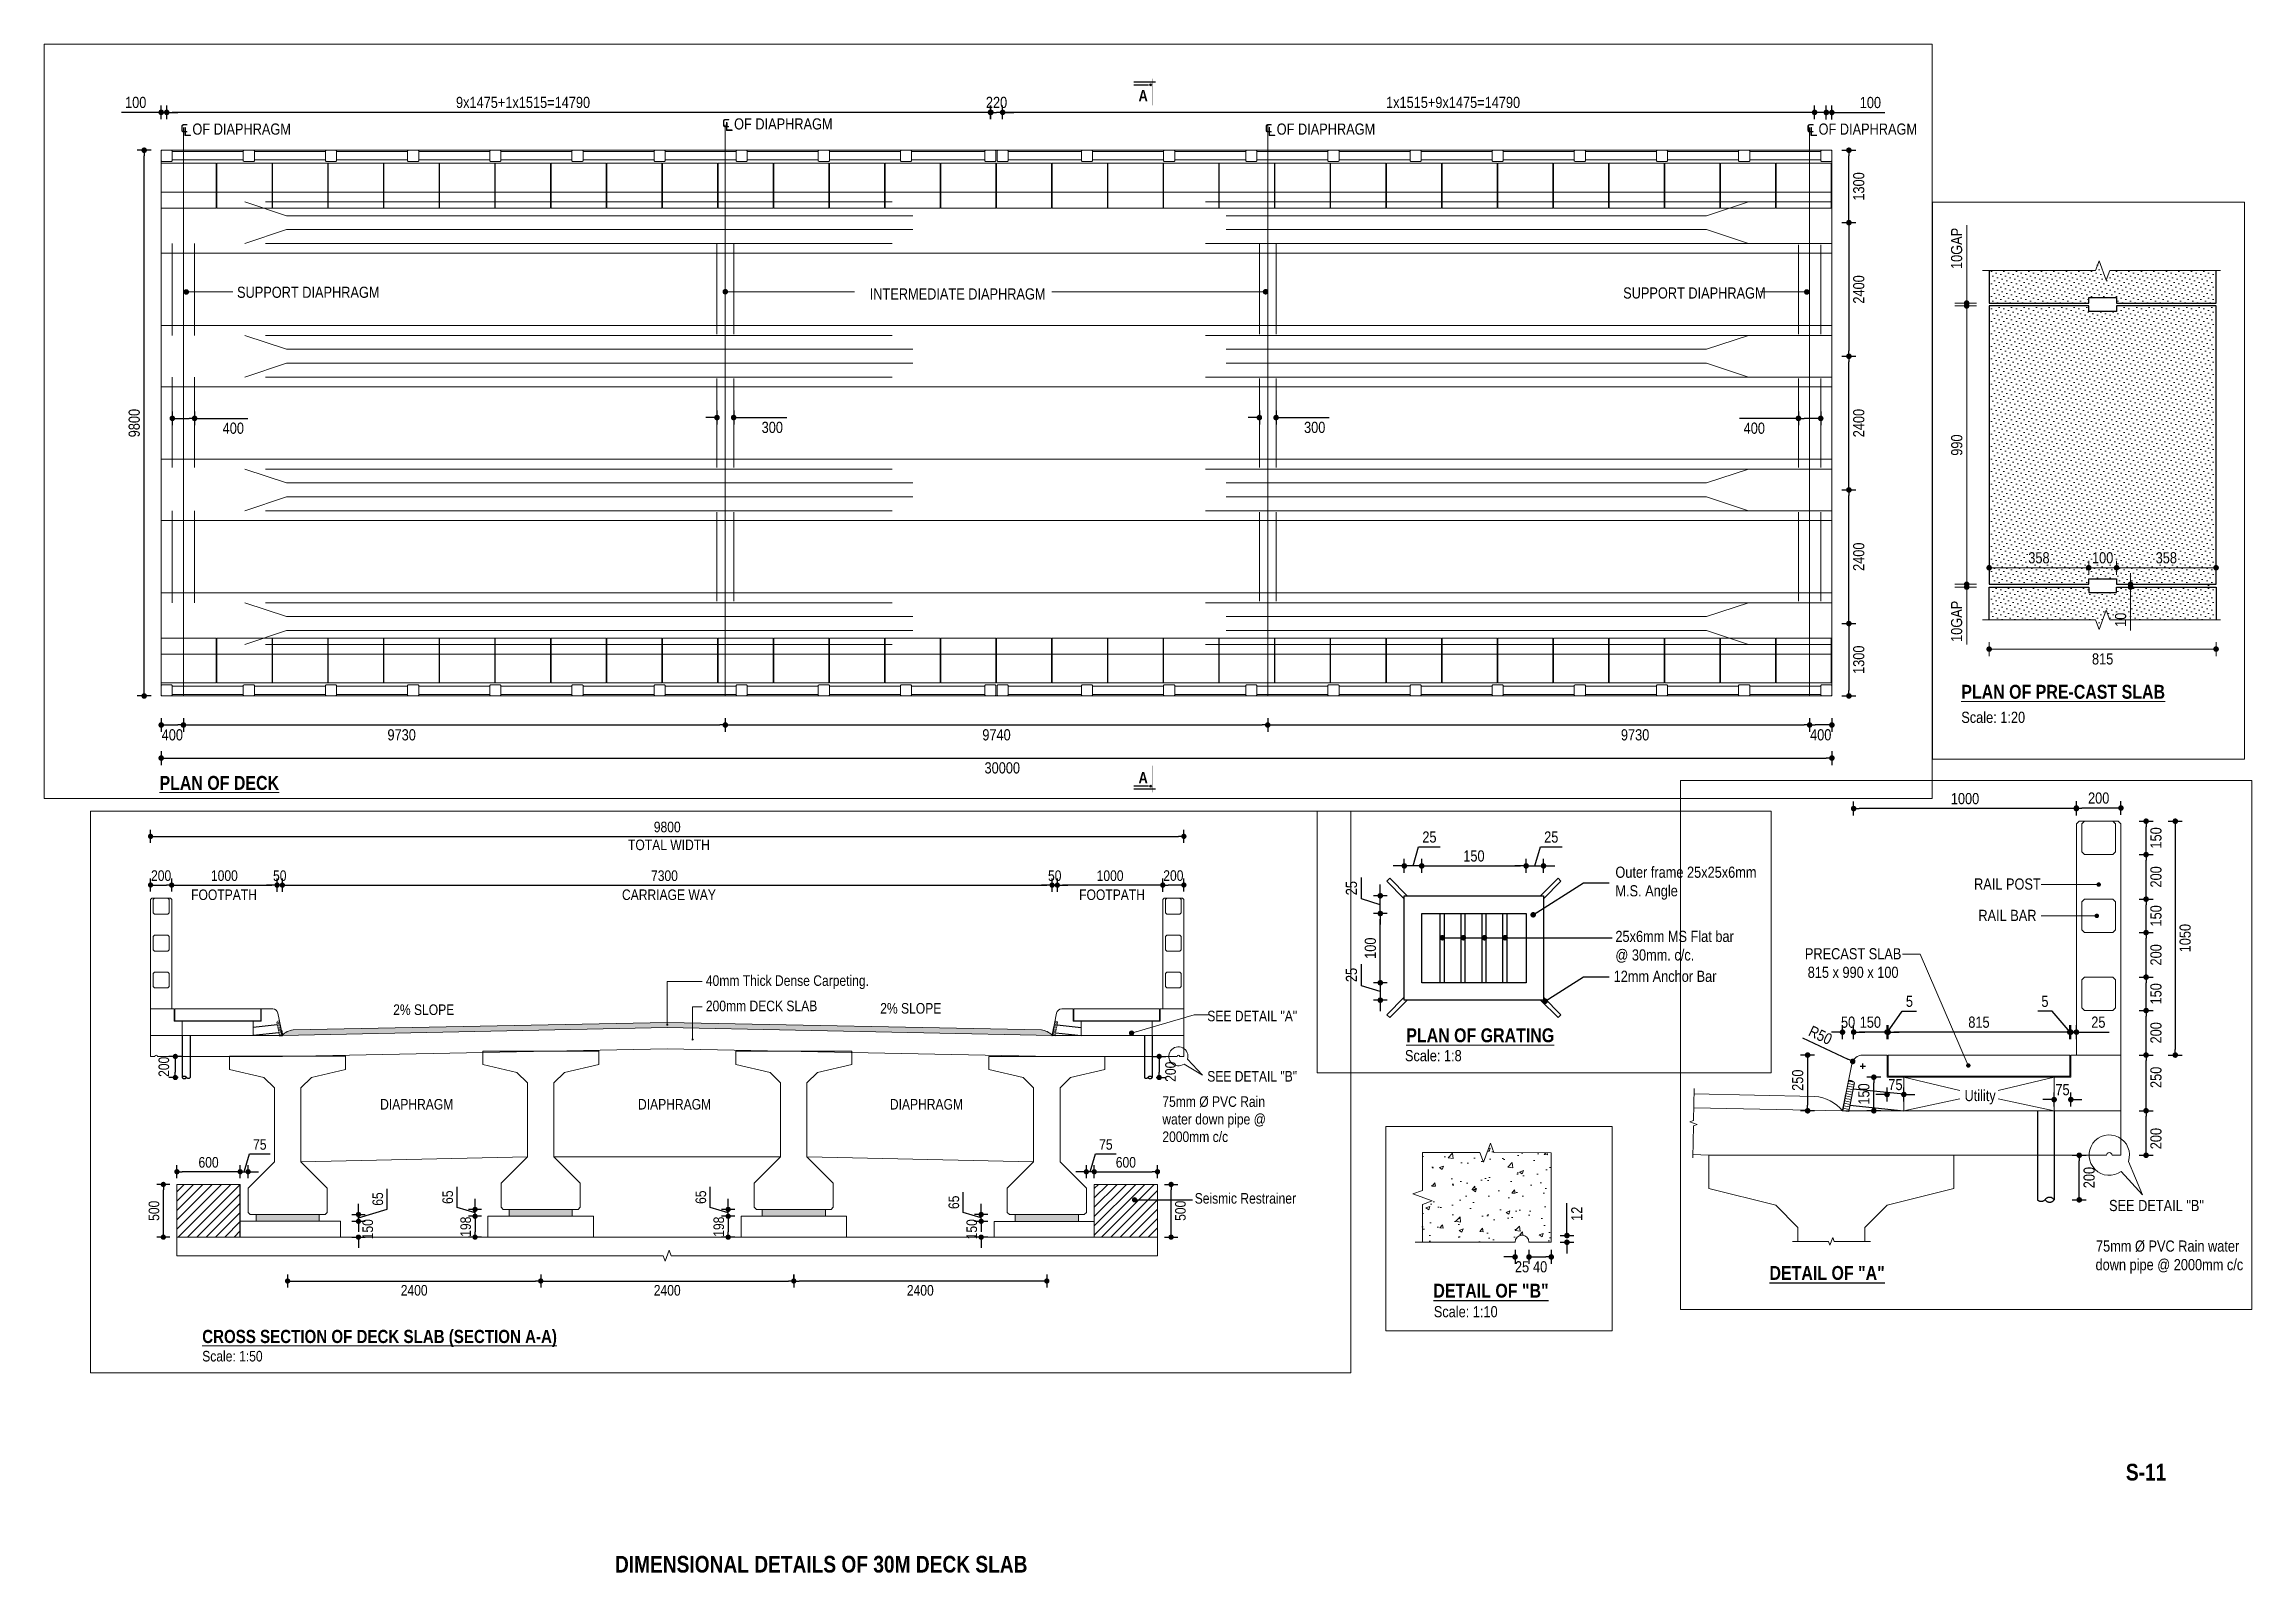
# Paper-space layout 'Deck_conc_1' of a CAD drawing. Header units: inches, sheet in millimetres. Extents: x 177 to 573, y 193 to 468.
# The model-space entities are those that its viewports show. They can reach past a viewport. Long polylines and large blocks are cut down to what shows.
import ezdxf

# ---------------------------------------------------------------- set-up
doc = ezdxf.new("R2010")
doc.units = ezdxf.units.IN
doc.header["$LTSCALE"] = 3
doc.header["$MEASUREMENT"] = 0
doc.header["$PDMODE"] = 34
for name, pattern in [('CENTER', [2, 1.25, -0.25, 0.25, -0.25]), ('DASHED2', [0.375, 0.25, -0.125]), ('HIDDEN', [9.525, 6.35, -3.175])]:
    doc.linetypes.add(name, pattern=pattern)
for name, color, linetype, lineweight in [('Center Line', 9, 'Continuous', 15), ('Conc out', 6, 'Continuous', 15), ('Concrete', 4, 'Continuous', 20), ('Concrete Out', 4, 'Continuous', 20), ('Concrete_Section', 21, 'Continuous', 30), ('Deck Slab', 171, 'Continuous', 20), ('Dim Arrow', 150, 'Continuous', 9), ('Dim Arrow @ 40', 150, 'Continuous', 9), ('Dim Arrow @ 50', 150, 'Continuous', 9), ('Dim Arrow @ 8', 150, 'Continuous', 9), ('DIMS', 150, 'Continuous', 9), ('DIMS @ 10', 150, 'Continuous', 9), ('DIMS @ 100', 150, 'Continuous', 9), ('DIMS @ 20', 150, 'Continuous', 9), ('DIMS @ 25', 150, 'Continuous', 9), ('DIMS @ 30', 150, 'Continuous', 9), ('DIMS @ 50', 150, 'Continuous', 9), ('DIMS @ 8', 150, 'Continuous', 9), ('Girder', 7, 'Continuous', 20), ('Girder Line', 7, 'Continuous', 25), ('Hatch', 8, 'Continuous', 5), ('Hatching', 120, 'Continuous', 5), ('Ralling', 140, 'Continuous', 20), ('Section Marks', 7, 'Continuous', 15), ('Structue', 7, 'Continuous', 25), ('Text', 7, 'Continuous', 30), ('Text @ 100', 7, 'Continuous', 30), ('Text30', 1, 'Continuous', 30), ('Text30 @ 10', 1, 'Continuous', 30), ('Text30 @ 25', 1, 'Continuous', 30), ('Text_Normal', 7, 'Continuous', 25), ('Text_Normal @ 10', 7, 'Continuous', 25), ('Text_Normal @ 100', 7, 'Continuous', 25), ('Text_Normal @ 20', 7, 'Continuous', 25), ('Text_Normal @ 25', 7, 'Continuous', 25), ('Text_Normal @ 30', 7, 'Continuous', 25), ('Text_Normal @ 35', 7, 'Continuous', 25), ('Text_Normal @ 40', 7, 'Continuous', 25), ('Text_Normal @ 50', 7, 'Continuous', 25), ('Text_Normal @ 8', 7, 'Continuous', 25), ('Text_Title', 1, 'Continuous', 20), ('Text_Title @ 100', 1, 'Continuous', 20), ('Text_Title @ 20', 1, 'Continuous', 20), ('Text_Title @ 30', 1, 'Continuous', 20), ('Text_Title @ 50', 1, 'Continuous', 20), ('Text_Title @ 8', 1, 'Continuous', 20)]:
    doc.layers.add(name, color=color, linetype=linetype, lineweight=lineweight)
for name, color, linetype in [('con_out1', 2, 'Continuous'), ('Deck', 21, 'Continuous'), ('Pipe_Hidde', 8, 'DASHED2'), ('Wearing Course', 7, 'Continuous')]:
    doc.layers.add(name, color=color, linetype=linetype)
doc.styles.add('ARNA-B', font='swisscb.ttf')
doc.styles.get("Standard").update_dxf_attribs({"font": 'arial.ttf'})
doc.styles.add('Swis Cn BT', font='swissc.ttf')
doc.styles.add('SWIS_B_N', font='swisscb.ttf', dxfattribs={"height": 2})
doc.styles.add('SWIS_B_T', font='swisscb.ttf', dxfattribs={"height": 2.5})
doc.styles.add('SWIS_R_N', font='swissc.ttf', dxfattribs={"height": 2})
doc.dimstyles.new('dim _100', dxfattribs={"dimscale": 100, "dimtxt": 1.75, "dimasz": 1.75, "dimexe": 1, "dimexo": 2, "dimgap": 1, "dimtad": 1, "dimdec": 0, "dimzin": 0, "dimdsep": 46, "dimtxsty": 'Swis Cn BT', "dimcen": 0.09, "dimclrd": 256, "dimclre": 256, "dimclrt": 256, "dimadec": 3, "dimazin": 0, "dimtfac": 1, "dimtdec": 0, "dimtofl": 0, "dimtmove": 0, "dimatfit": 3, "dimfxl": 1, "dimtolj": 1, "dimtzin": 0, "dimlwd": -1, "dimlwe": -1, "dimarcsym": 0})
doc.dimstyles.new('dim dot_50', dxfattribs={"dimtxt": 100, "dimasz": 20, "dimexe": 1, "dimexo": 2, "dimgap": 1, "dimtad": 1, "dimdec": 0, "dimzin": 0, "dimdsep": 46, "dimtxsty": 'Swis Cn BT', "dimblk": 'BOXBLANK', "dimcen": 0.09, "dimclrd": 256, "dimclre": 256, "dimclrt": 256, "dimadec": 0, "dimazin": 0, "dimtfac": 1, "dimtdec": 0, "dimtmove": 1, "dimatfit": 3, "dimfxl": 5, "dimtolj": 1, "dimtzin": 0, "dimlwd": -1, "dimlwe": -1, "dimarcsym": 0})
doc.dimstyles.new('Dot_Anno', dxfattribs={"dimtxt": 2, "dimasz": 1, "dimexe": 1.25, "dimexo": 0.75, "dimgap": 0.75, "dimtad": 2, "dimdec": 0, "dimzin": 0, "dimdsep": 46, "dimtxsty": 'SWIS_R_N', "dimblk": 'DOT', "dimcen": 0.5, "dimadec": 0, "dimazin": 0, "dimtfac": 1, "dimtdec": 0, "dimtofl": 0, "dimtmove": 0, "dimatfit": 3, "dimfxl": 1.25, "dimfxlon": 1, "dimtolj": 1, "dimtzin": 0, "dimarcsym": 0})
doc.dimstyles.new('Dot_Arrow', dxfattribs={"dimtxt": 2, "dimasz": 1, "dimexe": 1.25, "dimexo": 0.75, "dimgap": 0.75, "dimtad": 2, "dimdec": 0, "dimzin": 0, "dimdsep": 46, "dimtxsty": 'SWIS_R_N', "dimblk": 'DOT', "dimcen": 0.5, "dimadec": 0, "dimazin": 0, "dimtfac": 1, "dimtdec": 0, "dimtofl": 0, "dimtmove": 0, "dimatfit": 3, "dimldrblk": 'DOT', "dimfxl": 1.25, "dimfxlon": 1, "dimtolj": 1, "dimtzin": 0, "dimarcsym": 0})

psp = doc.layouts.new('Deck_conc_1')

# ---------------------------------------------------------------- texts
at = {"layer": 'Text', "linetype": 'Continuous', "lineweight": 20, "insert": (550.44, 212.86), "char_height": 3, "width": 106.6505, "attachment_point": 1}
psp.add_mtext('{\\fArial Narrow|b1|i0|c0|p34;S-11}', dxfattribs=at)
at = {"layer": 'Text30', "style": 'ARNA-B'}
psp.add_text('DIMENSIONAL DETAILS OF 30M DECK SLAB', height=3, dxfattribs=at).set_placement((279.13, 193.33))

msp = doc.modelspace()

# ---------------------------------------------------------------- texts
at = {"layer": 'DIMS @ 50', "char_height": 100, "attachment_point": 5, "style": 'SWIS_R_N'}
for s, insert in [('\\A1;TOTAL WIDTH', (29048.2, -47512.4)), ('\\A1;FOOTPATH', (24828.4, -47985.2)), ('\\A1;CARRIAGE WAY', (29048.2, -47985.2)), ('\\A1;FOOTPATH', (33250.6, -47985.2))]:
    msp.add_mtext(s, dxfattribs=dict(at, insert=insert))
at = {"layer": 'Text @ 100', "style": 'SWIS_B_N'}
for p in [(69510.4, -44325), (69510.4, -56573.4)]:
    msp.add_text('A', height=200, dxfattribs=at).set_placement(p)
at = {"layer": 'Text30 @ 10', "style": 'SWIS_B_T'}
msp.add_text('%%UDETAIL OF "B"', height=25, dxfattribs=at).set_placement((38450.6, -49764.2))
at = {"layer": 'Text30 @ 25', "style": 'SWIS_B_T'}
msp.add_text('%%UDETAIL OF "A"', height=62.5, dxfattribs=at).set_placement((40595, -51703.7))
at = {"layer": 'Text_Normal @ 10', "insert": (38451.4, -49779.4), "char_height": 20, "width": 114.922, "attachment_point": 1, "style": 'SWIS_R_N'}
msp.add_mtext('Scale: 1:10', dxfattribs=at)
at = {"layer": 'Text_Normal @ 100', "style": 'SWIS_R_N'}
for s, p in [('SUPPORT DIAPHRAGM', (53322.4, -47856.3)), ('SUPPORT DIAPHRAGM', (78212.3, -47869.3)), ('INTERMEDIATE DIAPHRAGM', (64683.6, -47886.3)), ('Scale: 1:100', (51929.4, -57083.3))]:
    msp.add_text(s, height=200, dxfattribs=at).set_placement(p)
at = {"layer": 'Text_Normal @ 100', "char_height": 200, "width": 3457.556, "attachment_point": 1, "style": 'SWIS_R_N'}
for insert in [(62024.5, -44583.2), (52298.1, -44675.8), (71768.1, -44675.8), (81498.1, -44675.8)]:
    msp.add_mtext('{\\fISOCPEUR|b0|i0|c0|p34;\\H1.25x;℄} OF DIAPHRAGM', dxfattribs=dict(at, insert=insert))
at = {"layer": 'Text_Normal @ 25', "char_height": 50, "attachment_point": 5, "style": 'SWIS_R_N'}
for s, insert in [('RAIL POST', (41663.2, -49926.8)), ('RAIL BAR', (41663.2, -50067.3)), ('PRECAST SLAB\\P815 x 990 x 100', (40970.5, -50281.5)), ('Utility', (41540.6, -50883.5)), ('SEE DETAIL "B"', (42332.3, -51370.1))]:
    msp.add_mtext(s, dxfattribs=dict(at, insert=insert))
at = {"layer": 'Text_Normal @ 50', "style": 'SWIS_R_N'}
for s, p in [('40mm Thick Dense Carpeting. ', (29398.4, -48848.9)), ('200mm DECK SLAB', (29398.4, -49089.1))]:
    msp.add_text(s, height=100, dxfattribs=at).set_placement(p)
at = {"layer": 'Text_Normal @ 50', "char_height": 100, "attachment_point": 5, "style": 'SWIS_R_N'}
for s, insert in [('2% SLOPE', (26722.4, -49075.6)), ('2% SLOPE', (31341.6, -49062.5)), ('SEE DETAIL "A"', (34580, -49135.2)), ('SEE DETAIL "B"', (34579.4, -49707.3)), ('DIAPHRAGM', (26656.1, -49972.5)), ('DIAPHRAGM', (29101.6, -49972.5)), ('DIAPHRAGM', (31490.4, -49972.5))]:
    msp.add_mtext(s, dxfattribs=dict(at, insert=insert))
at = {"layer": 'Text_Normal @ 50', "char_height": 100, "attachment_point": 1, "style": 'SWIS_R_N'}
for s, insert, width in [('Seismic Restrainer', (34034.6, -50814.2), 1227.403), ('Scale: 1:50', (24621.6, -52311.3), 574.61)]:
    msp.add_mtext(s, dxfattribs=dict(at, insert=insert, width=width))
at = {"layer": 'Text_Normal @ 8', "ltscale": 5, "char_height": 16, "attachment_point": 4, "style": 'SWIS_R_N'}
for s, insert, width in [('Outer frame 25x25x6mm M.S. Angle', (38779.9, -50090.6), 232.602), ('25x6mm MS Flat bar @ 30mm. c/c.', (38779.9, -50182), 193.046), ('12mm Anchor Bar', (38777.4, -50224.5), 166.665)]:
    msp.add_mtext(s, dxfattribs=dict(at, insert=insert, width=width))
at = {"layer": 'Text_Normal @ 8', "insert": (38477.6, -50330.4), "char_height": 16, "width": 91.938, "attachment_point": 1, "style": 'SWIS_R_N'}
msp.add_mtext('Scale: 1:8', dxfattribs=at)
at = {"layer": 'Text_Title @ 100', "style": 'SWIS_B_T'}
msp.add_text('%%UPLAN OF DECK', height=250, dxfattribs=at).set_placement((51929.4, -56691.9))
at = {"layer": 'Text_Title @ 50', "style": 'SWIS_B_T'}
msp.add_text('%%UCROSS SECTION OF DECK SLAB (SECTION A-A)', height=125, dxfattribs=at).set_placement((24621.6, -52236.6))
at = {"layer": 'Text_Title @ 8', "ltscale": 50, "insert": (38479.5, -50309.3), "char_height": 20, "width": 269.572, "attachment_point": 4, "style": 'SWIS_B_T'}
msp.add_mtext('{\\LPLAN OF GRATING}', dxfattribs=at)

# ---------------------------------------------------------------- blocks, each defined once
blk = doc.blocks.new('_Dot')
at = {"color": 0, "linetype": 'ByBlock', "lineweight": -2}
blk.add_line((-0.5, 0), (-1, 0), dxfattribs=at)
at = {"color": 0, "linetype": 'ByBlock', "const_width": 0.5}
blk.add_lwpolyline([(-0.25, 0, 1), (0.25, 0, 1)], format="xyb", close=True, dxfattribs=at)
blk = doc.blocks.new('*D104')
at = {"layer": 'DEFPOINTS', "color": 0, "transparency": 16777216}
for p in [(81960, -51305.9), (82265.6, -51305.9), (81960, -53705.9)]:
    blk.add_point(p, dxfattribs=at)
at = {"layer": 'DIMS', "color": 0, "lineweight": -2, "transparency": 16777216}
for p, q in [((82140.6, -51305.9), (82390.6, -51305.9)), ((82265.6, -53605.9), (82265.6, -51405.9)), ((82140.6, -53705.9), (82390.6, -53705.9))]:
    blk.add_line(p, q, dxfattribs=at)
at = {"layer": 'DIMS', "color": 0, "lineweight": -2, "transparency": 16777216, "xscale": 100, "yscale": 100, "zscale": 100}
for p, rotation in [((82265.6, -51305.9), 90), ((82265.6, -53705.9), 270)]:
    blk.add_blockref('_Dot', p, dxfattribs=dict(at, rotation=rotation))
at = {"layer": 'DIMS', "color": 0, "transparency": 16777216, "insert": (82443.4, -52505.9), "char_height": 200, "attachment_point": 5, "rotation": 90, "style": 'SWIS_R_N'}
blk.add_mtext('\\A1;2400', dxfattribs=at)
blk = doc.blocks.new('*D105')
at = {"layer": 'DEFPOINTS', "color": 0, "transparency": 16777216}
for p in [(81960, -53705.9), (81960, -55005.9), (82265.6, -55005.9)]:
    blk.add_point(p, dxfattribs=at)
at = {"layer": 'DIMS', "color": 0, "lineweight": -2, "transparency": 16777216}
for p, q in [((82140.6, -53705.9), (82390.6, -53705.9)), ((82265.6, -53805.9), (82265.6, -54905.9)), ((82140.6, -55005.9), (82390.6, -55005.9))]:
    blk.add_line(p, q, dxfattribs=at)
at = {"layer": 'DIMS', "color": 0, "lineweight": -2, "transparency": 16777216, "xscale": 100, "yscale": 100, "zscale": 100}
for p, rotation in [((82265.6, -53705.9), 90), ((82265.6, -55005.9), 270)]:
    blk.add_blockref('_Dot', p, dxfattribs=dict(at, rotation=rotation))
at = {"layer": 'DIMS', "color": 0, "transparency": 16777216, "insert": (82443.3, -54355.9), "char_height": 200, "attachment_point": 5, "rotation": 90, "style": 'SWIS_R_N'}
blk.add_mtext('\\A1;1300', dxfattribs=at)
blk = doc.blocks.new('*D106')
at = {"layer": 'DEFPOINTS', "color": 0, "transparency": 16777216}
for p in [(81960, -45205.9), (82265.6, -45205.9), (81960, -46505.9)]:
    blk.add_point(p, dxfattribs=at)
at = {"layer": 'DIMS', "color": 0, "lineweight": -2, "transparency": 16777216}
for p, q in [((82140.6, -45205.9), (82390.6, -45205.9)), ((82265.6, -46405.9), (82265.6, -45305.9)), ((82140.6, -46505.9), (82390.6, -46505.9))]:
    blk.add_line(p, q, dxfattribs=at)
at = {"layer": 'DIMS', "color": 0, "lineweight": -2, "transparency": 16777216, "xscale": 100, "yscale": 100, "zscale": 100}
for p, rotation in [((82265.6, -45205.9), 90), ((82265.6, -46505.9), 270)]:
    blk.add_blockref('_Dot', p, dxfattribs=dict(at, rotation=rotation))
at = {"layer": 'DIMS', "color": 0, "transparency": 16777216, "insert": (82443.3, -45855.9), "char_height": 200, "attachment_point": 5, "rotation": 90, "style": 'SWIS_R_N'}
blk.add_mtext('\\A1;1300', dxfattribs=at)
blk = doc.blocks.new('*D107')
at = {"layer": 'DEFPOINTS', "color": 0, "transparency": 16777216}
for p in [(81960, -46505.9), (81960, -48905.9), (82265.6, -48905.9)]:
    blk.add_point(p, dxfattribs=at)
at = {"layer": 'DIMS', "color": 0, "lineweight": -2, "transparency": 16777216}
for p, q in [((82140.6, -46505.9), (82390.6, -46505.9)), ((82265.6, -46605.9), (82265.6, -48805.9)), ((82140.6, -48905.9), (82390.6, -48905.9))]:
    blk.add_line(p, q, dxfattribs=at)
at = {"layer": 'DIMS', "color": 0, "lineweight": -2, "transparency": 16777216, "xscale": 100, "yscale": 100, "zscale": 100}
for p, rotation in [((82265.6, -46505.9), 90), ((82265.6, -48905.9), 270)]:
    blk.add_blockref('_Dot', p, dxfattribs=dict(at, rotation=rotation))
at = {"layer": 'DIMS', "color": 0, "transparency": 16777216, "insert": (82443.4, -47705.9), "char_height": 200, "attachment_point": 5, "rotation": 90, "style": 'SWIS_R_N'}
blk.add_mtext('\\A1;2400', dxfattribs=at)
blk = doc.blocks.new('*D108')
at = {"layer": 'DEFPOINTS', "color": 0, "transparency": 16777216}
for p in [(81960, -48905.9), (82265.6, -48905.9), (81960, -51305.9)]:
    blk.add_point(p, dxfattribs=at)
at = {"layer": 'DIMS', "color": 0, "lineweight": -2, "transparency": 16777216}
for p, q in [((82140.6, -48905.9), (82390.6, -48905.9)), ((82265.6, -51205.9), (82265.6, -49005.9)), ((82140.6, -51305.9), (82390.6, -51305.9))]:
    blk.add_line(p, q, dxfattribs=at)
at = {"layer": 'DIMS', "color": 0, "lineweight": -2, "transparency": 16777216, "xscale": 100, "yscale": 100, "zscale": 100}
for p, rotation in [((82265.6, -48905.9), 90), ((82265.6, -51305.9), 270)]:
    blk.add_blockref('_Dot', p, dxfattribs=dict(at, rotation=rotation))
at = {"layer": 'DIMS', "color": 0, "transparency": 16777216, "insert": (82443.4, -50105.9), "char_height": 200, "attachment_point": 5, "rotation": 90, "style": 'SWIS_R_N'}
blk.add_mtext('\\A1;2400', dxfattribs=at)
blk = doc.blocks.new('*D109')
at = {"layer": 'DEFPOINTS', "color": 0, "transparency": 16777216}
for p in [(51960, -55005.9), (52360, -55005.9), (52360, -55527.5)]:
    blk.add_point(p, dxfattribs=at)
at = {"layer": 'DIMS', "color": 0, "lineweight": -2, "transparency": 16777216}
for p, q in [((51960, -55402.5), (51960, -55652.5)), ((52360, -55402.5), (52360, -55652.5)), ((52060, -55527.5), (52260, -55527.5))]:
    blk.add_line(p, q, dxfattribs=at)
at = {"layer": 'DIMS', "color": 0, "lineweight": -2, "transparency": 16777216, "xscale": 100, "yscale": 100, "zscale": 100, "rotation": 180}
blk.add_blockref('_Dot', (51960, -55527.5), dxfattribs=at)
at = {"layer": 'DIMS', "color": 0, "lineweight": -2, "transparency": 16777216, "xscale": 100, "yscale": 100, "zscale": 100}
blk.add_blockref('_Dot', (52360, -55527.5), dxfattribs=at)
at = {"layer": 'DIMS', "color": 0, "transparency": 16777216, "insert": (52160, -55705.1), "char_height": 200, "attachment_point": 5, "style": 'SWIS_R_N'}
blk.add_mtext('\\A1;400', dxfattribs=at)
blk = doc.blocks.new('*D110')
at = {"layer": 'DEFPOINTS', "color": 0, "transparency": 16777216}
for p in [(81560, -55005.9), (81960, -55005.9), (81560, -55527.5)]:
    blk.add_point(p, dxfattribs=at)
at = {"layer": 'DIMS', "color": 0, "lineweight": -2, "transparency": 16777216}
for p, q in [((81560, -55402.5), (81560, -55652.5)), ((81960, -55402.5), (81960, -55652.5)), ((81860, -55527.5), (81660, -55527.5))]:
    blk.add_line(p, q, dxfattribs=at)
at = {"layer": 'DIMS', "color": 0, "lineweight": -2, "transparency": 16777216, "xscale": 100, "yscale": 100, "zscale": 100, "rotation": 180}
blk.add_blockref('_Dot', (81560, -55527.5), dxfattribs=at)
at = {"layer": 'DIMS', "color": 0, "lineweight": -2, "transparency": 16777216, "xscale": 100, "yscale": 100, "zscale": 100}
blk.add_blockref('_Dot', (81960, -55527.5), dxfattribs=at)
at = {"layer": 'DIMS', "color": 0, "transparency": 16777216, "insert": (81760, -55705.1), "char_height": 200, "attachment_point": 5, "style": 'SWIS_R_N'}
blk.add_mtext('\\A1;400', dxfattribs=at)
blk = doc.blocks.new('*D111')
at = {"layer": 'DEFPOINTS', "color": 0, "transparency": 16777216}
for p in [(52160, -49813.8), (52560, -49813.8), (52560, -50021)]:
    blk.add_point(p, dxfattribs=at)
at = {"layer": 'DIMS', "color": 0, "lineweight": -2, "transparency": 16777216}
for p, q in [((52160, -49896), (52160, -50146)), ((52560, -49896), (52560, -50146)), ((52260, -50021), (52460, -50021)), ((52560, -50021), (53518.7, -50021))]:
    blk.add_line(p, q, dxfattribs=at)
at = {"layer": 'DIMS', "color": 0, "lineweight": -2, "transparency": 16777216, "xscale": 100, "yscale": 100, "zscale": 100, "rotation": 180}
blk.add_blockref('_Dot', (52160, -50021), dxfattribs=at)
at = {"layer": 'DIMS', "color": 0, "lineweight": -2, "transparency": 16777216, "xscale": 100, "yscale": 100, "zscale": 100}
blk.add_blockref('_Dot', (52560, -50021), dxfattribs=at)
at = {"layer": 'DIMS', "color": 0, "transparency": 16777216, "insert": (53255.2, -50198.5), "char_height": 200, "attachment_point": 5, "style": 'SWIS_R_N'}
blk.add_mtext('\\A1;400', dxfattribs=at)
blk = doc.blocks.new('*D112')
at = {"layer": 'DEFPOINTS', "color": 0, "transparency": 16777216}
for p in [(51960, -44525.6), (51960, -45205.9), (52060, -45205.9)]:
    blk.add_point(p, dxfattribs=at)
at = {"layer": 'DIMS', "color": 0, "lineweight": -2, "transparency": 16777216}
for p, q in [((51960, -44650.6), (51960, -44400.6)), ((52060, -44650.6), (52060, -44400.6)), ((51860, -44525.6), (51244.8, -44525.6)), ((52160, -44525.6), (52260, -44525.6))]:
    blk.add_line(p, q, dxfattribs=at)
at = {"layer": 'DIMS', "color": 0, "lineweight": -2, "transparency": 16777216, "xscale": 100, "yscale": 100, "zscale": 100}
blk.add_blockref('_Dot', (51960, -44525.6), dxfattribs=at)
at = {"layer": 'DIMS', "color": 0, "lineweight": -2, "transparency": 16777216, "xscale": 100, "yscale": 100, "zscale": 100, "rotation": 180}
blk.add_blockref('_Dot', (52060, -44525.6), dxfattribs=at)
at = {"layer": 'DIMS', "color": 0, "transparency": 16777216, "insert": (51502.4, -44347.9), "char_height": 200, "attachment_point": 5, "style": 'SWIS_R_N'}
blk.add_mtext('\\A1;100', dxfattribs=at)
blk = doc.blocks.new('*D113')
at = {"layer": 'DEFPOINTS', "color": 0, "transparency": 16777216}
for p in [(61940, -49771.4), (62240, -49771.4), (62240, -50006.3)]:
    blk.add_point(p, dxfattribs=at)
at = {"layer": 'DIMS', "color": 0, "lineweight": -2, "transparency": 16777216}
for p, q in [((61940, -49881.3), (61940, -50131.3)), ((62240, -49881.3), (62240, -50131.3)), ((61840, -50006.3), (61740, -50006.3)), ((62340, -50006.3), (63195.7, -50006.3))]:
    blk.add_line(p, q, dxfattribs=at)
at = {"layer": 'DIMS', "color": 0, "lineweight": -2, "transparency": 16777216, "xscale": 100, "yscale": 100, "zscale": 100}
blk.add_blockref('_Dot', (61940, -50006.3), dxfattribs=at)
at = {"layer": 'DIMS', "color": 0, "lineweight": -2, "transparency": 16777216, "xscale": 100, "yscale": 100, "zscale": 100, "rotation": 180}
blk.add_blockref('_Dot', (62240, -50006.3), dxfattribs=at)
at = {"layer": 'DIMS', "color": 0, "transparency": 16777216, "insert": (62933.4, -50183.9), "char_height": 200, "attachment_point": 5, "style": 'SWIS_R_N'}
blk.add_mtext('\\A1;300', dxfattribs=at)
blk = doc.blocks.new('*D114')
at = {"layer": 'DEFPOINTS', "color": 0, "transparency": 16777216}
for p in [(52360, -55005.9), (62090, -55005.9), (62090, -55527.5)]:
    blk.add_point(p, dxfattribs=at)
at = {"layer": 'DIMS', "color": 0, "lineweight": -2, "transparency": 16777216}
for p, q in [((52360, -55402.5), (52360, -55652.5)), ((62090, -55402.5), (62090, -55652.5)), ((52460, -55527.5), (61990, -55527.5))]:
    blk.add_line(p, q, dxfattribs=at)
at = {"layer": 'DIMS', "color": 0, "lineweight": -2, "transparency": 16777216, "xscale": 100, "yscale": 100, "zscale": 100, "rotation": 180}
blk.add_blockref('_Dot', (52360, -55527.5), dxfattribs=at)
at = {"layer": 'DIMS', "color": 0, "lineweight": -2, "transparency": 16777216, "xscale": 100, "yscale": 100, "zscale": 100}
blk.add_blockref('_Dot', (62090, -55527.5), dxfattribs=at)
at = {"layer": 'DIMS', "color": 0, "transparency": 16777216, "insert": (56278.3, -55705.2), "char_height": 200, "attachment_point": 5, "style": 'SWIS_R_N'}
blk.add_mtext('\\A1;9730', dxfattribs=at)
blk = doc.blocks.new('*D115')
at = {"layer": 'DEFPOINTS', "color": 0, "transparency": 16777216}
for p in [(62090, -55005.9), (71830, -55005.9), (71830, -55527.5)]:
    blk.add_point(p, dxfattribs=at)
at = {"layer": 'DIMS', "color": 0, "lineweight": -2, "transparency": 16777216}
for p, q in [((62090, -55402.5), (62090, -55652.5)), ((71830, -55402.5), (71830, -55652.5)), ((62190, -55527.5), (71730, -55527.5))]:
    blk.add_line(p, q, dxfattribs=at)
at = {"layer": 'DIMS', "color": 0, "lineweight": -2, "transparency": 16777216, "xscale": 100, "yscale": 100, "zscale": 100, "rotation": 180}
blk.add_blockref('_Dot', (62090, -55527.5), dxfattribs=at)
at = {"layer": 'DIMS', "color": 0, "lineweight": -2, "transparency": 16777216, "xscale": 100, "yscale": 100, "zscale": 100}
blk.add_blockref('_Dot', (71830, -55527.5), dxfattribs=at)
at = {"layer": 'DIMS', "color": 0, "transparency": 16777216, "insert": (66960, -55705.2), "char_height": 200, "attachment_point": 5, "style": 'SWIS_R_N'}
blk.add_mtext('\\A1;9740', dxfattribs=at)
blk = doc.blocks.new('*D116')
at = {"layer": 'DEFPOINTS', "color": 0, "transparency": 16777216}
for p in [(71830, -55005.9), (81560, -55005.9), (81560, -55527.5)]:
    blk.add_point(p, dxfattribs=at)
at = {"layer": 'DIMS', "color": 0, "lineweight": -2, "transparency": 16777216}
for p, q in [((71830, -55402.5), (71830, -55652.5)), ((81560, -55402.5), (81560, -55652.5)), ((71930, -55527.5), (81460, -55527.5))]:
    blk.add_line(p, q, dxfattribs=at)
at = {"layer": 'DIMS', "color": 0, "lineweight": -2, "transparency": 16777216, "xscale": 100, "yscale": 100, "zscale": 100, "rotation": 180}
blk.add_blockref('_Dot', (71830, -55527.5), dxfattribs=at)
at = {"layer": 'DIMS', "color": 0, "lineweight": -2, "transparency": 16777216, "xscale": 100, "yscale": 100, "zscale": 100}
blk.add_blockref('_Dot', (81560, -55527.5), dxfattribs=at)
at = {"layer": 'DIMS', "color": 0, "transparency": 16777216, "insert": (78426.9, -55705.2), "char_height": 200, "attachment_point": 5, "style": 'SWIS_R_N'}
blk.add_mtext('\\A1;9730', dxfattribs=at)
blk = doc.blocks.new('*D117')
at = {"layer": 'DEFPOINTS', "color": 0, "transparency": 16777216}
for p in [(52060, -44525.6), (52060, -45205.9), (66850, -45205.9)]:
    blk.add_point(p, dxfattribs=at)
at = {"layer": 'DIMS', "color": 0, "lineweight": -2, "transparency": 16777216}
for p, q in [((52060, -44650.6), (52060, -44400.6)), ((66850, -44650.6), (66850, -44400.6)), ((66750, -44525.6), (52160, -44525.6))]:
    blk.add_line(p, q, dxfattribs=at)
at = {"layer": 'DIMS', "color": 0, "lineweight": -2, "transparency": 16777216, "xscale": 100, "yscale": 100, "zscale": 100, "rotation": 180}
blk.add_blockref('_Dot', (52060, -44525.6), dxfattribs=at)
at = {"layer": 'DIMS', "color": 0, "lineweight": -2, "transparency": 16777216, "xscale": 100, "yscale": 100, "zscale": 100}
blk.add_blockref('_Dot', (66850, -44525.6), dxfattribs=at)
at = {"layer": 'DIMS', "color": 0, "transparency": 16777216, "insert": (58458.1, -44347.9), "char_height": 200, "attachment_point": 5, "style": 'SWIS_R_N'}
blk.add_mtext('\\A1;9x1475+1x1515=14790', dxfattribs=at)
blk = doc.blocks.new('*D118')
at = {"layer": 'DEFPOINTS', "color": 0, "transparency": 16777216}
for p in [(81360, -49813.8), (81760, -49813.8), (81360, -50021)]:
    blk.add_point(p, dxfattribs=at)
at = {"layer": 'DIMS', "color": 0, "lineweight": -2, "transparency": 16777216}
for p, q in [((81360, -49896), (81360, -50146)), ((81760, -49896), (81760, -50146)), ((81360, -50021), (80303.6, -50021)), ((81660, -50021), (81460, -50021))]:
    blk.add_line(p, q, dxfattribs=at)
at = {"layer": 'DIMS', "color": 0, "lineweight": -2, "transparency": 16777216, "xscale": 100, "yscale": 100, "zscale": 100, "rotation": 180}
blk.add_blockref('_Dot', (81360, -50021), dxfattribs=at)
at = {"layer": 'DIMS', "color": 0, "lineweight": -2, "transparency": 16777216, "xscale": 100, "yscale": 100, "zscale": 100}
blk.add_blockref('_Dot', (81760, -50021), dxfattribs=at)
at = {"layer": 'DIMS', "color": 0, "transparency": 16777216, "insert": (80567.1, -50198.5), "char_height": 200, "attachment_point": 5, "style": 'SWIS_R_N'}
blk.add_mtext('\\A1;400', dxfattribs=at)
blk = doc.blocks.new('*D39')
at = {"layer": 'DEFPOINTS', "color": 0, "transparency": 16777216}
for p in [(38597.3, -49664.7), (38622.3, -49664.7), (38622.3, -49691.1)]:
    blk.add_point(p, dxfattribs=at)
at = {"layer": 'DIMS', "color": 0, "lineweight": -2, "transparency": 16777216}
for p, q in [((38587.3, -49691.1), (38577.3, -49691.1)), ((38597.3, -49678.6), (38597.3, -49703.6)), ((38622.3, -49678.6), (38622.3, -49703.6)), ((38632.3, -49691.1), (38642.3, -49691.1))]:
    blk.add_line(p, q, dxfattribs=at)
at = {"layer": 'DIMS', "color": 0, "lineweight": -2, "transparency": 16777216, "xscale": 10, "yscale": 10, "zscale": 10}
blk.add_blockref('_Dot', (38597.3, -49691.1), dxfattribs=at)
at = {"layer": 'DIMS', "color": 0, "lineweight": -2, "transparency": 16777216, "xscale": 10, "yscale": 10, "zscale": 10, "rotation": 180}
blk.add_blockref('_Dot', (38622.3, -49691.1), dxfattribs=at)
at = {"layer": 'DIMS', "color": 0, "transparency": 16777216, "insert": (38609.8, -49708.9), "char_height": 20, "attachment_point": 5, "style": 'SWIS_R_N'}
blk.add_mtext('\\A1;25', dxfattribs=at)
blk = doc.blocks.new('*D40')
at = {"layer": 'DEFPOINTS', "color": 0, "transparency": 16777216}
for p in [(38622.3, -49664.7), (38662.3, -49664.7), (38662.3, -49691.1)]:
    blk.add_point(p, dxfattribs=at)
at = {"layer": 'DIMS', "color": 0, "lineweight": -2, "transparency": 16777216}
for p, q in [((38622.3, -49678.6), (38622.3, -49703.6)), ((38632.3, -49691.1), (38652.3, -49691.1)), ((38662.3, -49678.6), (38662.3, -49703.6))]:
    blk.add_line(p, q, dxfattribs=at)
at = {"layer": 'DIMS', "color": 0, "lineweight": -2, "transparency": 16777216, "xscale": 10, "yscale": 10, "zscale": 10, "rotation": 180}
blk.add_blockref('_Dot', (38622.3, -49691.1), dxfattribs=at)
at = {"layer": 'DIMS', "color": 0, "lineweight": -2, "transparency": 16777216, "xscale": 10, "yscale": 10, "zscale": 10}
blk.add_blockref('_Dot', (38662.3, -49691.1), dxfattribs=at)
at = {"layer": 'DIMS', "color": 0, "transparency": 16777216, "insert": (38642.3, -49708.9), "char_height": 20, "attachment_point": 5, "style": 'SWIS_R_N'}
blk.add_mtext('\\A1;40', dxfattribs=at)
blk = doc.blocks.new('*D41')
at = {"layer": 'DEFPOINTS', "color": 0, "transparency": 16777216}
for p in [(38662.3, -49652.7), (38690.5, -49652.7), (38662.3, -49664.7)]:
    blk.add_point(p, dxfattribs=at)
at = {"layer": 'DIMS', "color": 0, "lineweight": -2, "transparency": 16777216}
for p, q in [((38690.5, -49642.7), (38690.5, -49594.5)), ((38678, -49652.7), (38703, -49652.7)), ((38678, -49664.7), (38703, -49664.7)), ((38690.5, -49674.7), (38690.5, -49684.7))]:
    blk.add_line(p, q, dxfattribs=at)
at = {"layer": 'DIMS', "color": 0, "lineweight": -2, "transparency": 16777216, "xscale": 10, "yscale": 10, "zscale": 10}
for p, rotation in [((38690.5, -49652.7), 270), ((38690.5, -49664.7), 90)]:
    blk.add_blockref('_Dot', p, dxfattribs=dict(at, rotation=rotation))
at = {"layer": 'DIMS', "color": 0, "transparency": 16777216, "insert": (38708.1, -49613.6), "char_height": 20, "attachment_point": 5, "rotation": 90, "style": 'SWIS_R_N'}
blk.add_mtext('\\A1;12', dxfattribs=at)
blk = doc.blocks.new('*D27')
at = {"layer": 'DEFPOINTS', "color": 0, "transparency": 16777216}
for p in [(33932, -47431), (24132, -48030.2), (33932, -48030.2)]:
    blk.add_point(p, dxfattribs=at)
at = {"layer": 'DIMS', "color": 0, "lineweight": -2, "transparency": 16777216}
for p, q in [((24132, -47493.5), (24132, -47368.5)), ((33932, -47493.5), (33932, -47368.5)), ((24182, -47431), (33882, -47431))]:
    blk.add_line(p, q, dxfattribs=at)
at = {"layer": 'DIMS', "color": 0, "lineweight": -2, "transparency": 16777216, "xscale": 50, "yscale": 50, "zscale": 50, "rotation": 180}
blk.add_blockref('_Dot', (24132, -47431), dxfattribs=at)
at = {"layer": 'DIMS', "color": 0, "lineweight": -2, "transparency": 16777216, "xscale": 50, "yscale": 50, "zscale": 50}
blk.add_blockref('_Dot', (33932, -47431), dxfattribs=at)
at = {"layer": 'DIMS', "color": 0, "transparency": 16777216, "insert": (29032, -47342.2), "char_height": 100, "attachment_point": 5, "style": 'SWIS_R_N'}
blk.add_mtext('\\A1;9800 ', dxfattribs=at)
blk = doc.blocks.new('*D21')
at = {"layer": 'DEFPOINTS', "color": 0, "transparency": 16777216}
for p in [(33732, -47892.3), (33732, -48030.2), (33932, -48030.2)]:
    blk.add_point(p, dxfattribs=at)
at = {"layer": 'DIMS', "color": 0, "lineweight": -2, "transparency": 16777216}
for p, q in [((33732, -47954.8), (33732, -47829.8)), ((33932, -47954.8), (33932, -47829.8)), ((33882, -47892.3), (33782, -47892.3))]:
    blk.add_line(p, q, dxfattribs=at)
at = {"layer": 'DIMS', "color": 0, "lineweight": -2, "transparency": 16777216, "xscale": 50, "yscale": 50, "zscale": 50, "rotation": 180}
blk.add_blockref('_Dot', (33732, -47892.3), dxfattribs=at)
at = {"layer": 'DIMS', "color": 0, "lineweight": -2, "transparency": 16777216, "xscale": 50, "yscale": 50, "zscale": 50}
blk.add_blockref('_Dot', (33932, -47892.3), dxfattribs=at)
at = {"layer": 'DIMS', "color": 0, "transparency": 16777216, "insert": (33832, -47803.4), "char_height": 100, "attachment_point": 5, "style": 'SWIS_R_N'}
blk.add_mtext('\\A1;200', dxfattribs=at)
blk = doc.blocks.new('*D55')
at = {"layer": 'DEFPOINTS', "color": 0, "transparency": 16777216}
for p in [(25932, -51082.2), (25932, -51232.2), (26103.4, -51232.2)]:
    blk.add_point(p, dxfattribs=at)
at = {"layer": 'DIMS', "color": 0, "lineweight": -2, "transparency": 16777216}
for p, q in [((26103.4, -51032.2), (26103.4, -50982.2)), ((26040.9, -51082.2), (26165.9, -51082.2)), ((26040.9, -51232.2), (26165.9, -51232.2)), ((26103.4, -51282.2), (26103.4, -51332.2))]:
    blk.add_line(p, q, dxfattribs=at)
at = {"layer": 'DIMS', "color": 0, "lineweight": -2, "transparency": 16777216, "xscale": 50, "yscale": 50, "zscale": 50}
for p, rotation in [((26103.4, -51082.2), 270), ((26103.4, -51232.2), 90)]:
    blk.add_blockref('_Dot', p, dxfattribs=dict(at, rotation=rotation))
at = {"layer": 'DIMS', "color": 0, "transparency": 16777216, "insert": (26192.2, -51157.2), "char_height": 100, "attachment_point": 5, "rotation": 90, "style": 'SWIS_R_N'}
blk.add_mtext('\\A1;150', dxfattribs=at)
blk = doc.blocks.new('*D56')
at = {"layer": 'DEFPOINTS', "color": 0, "transparency": 16777216}
for p in [(25432, -51077), (27831.8, -51255.6), (27831.8, -51648.2)]:
    blk.add_point(p, dxfattribs=at)
at = {"layer": 'DIMS', "color": 0, "lineweight": -2, "transparency": 16777216}
for p, q in [((25432, -51585.7), (25432, -51710.7)), ((27831.8, -51585.7), (27831.8, -51710.7)), ((25482, -51648.2), (27781.8, -51648.2))]:
    blk.add_line(p, q, dxfattribs=at)
at = {"layer": 'DIMS', "color": 0, "lineweight": -2, "transparency": 16777216, "xscale": 50, "yscale": 50, "zscale": 50, "rotation": 180}
blk.add_blockref('_Dot', (25432, -51648.2), dxfattribs=at)
at = {"layer": 'DIMS', "color": 0, "lineweight": -2, "transparency": 16777216, "xscale": 50, "yscale": 50, "zscale": 50}
blk.add_blockref('_Dot', (27831.8, -51648.2), dxfattribs=at)
at = {"layer": 'DIMS', "color": 0, "transparency": 16777216, "insert": (26631.9, -51737.1), "char_height": 100, "attachment_point": 5, "style": 'SWIS_R_N'}
blk.add_mtext('\\A1;2400', dxfattribs=at)
blk = doc.blocks.new('*D57')
at = {"layer": 'DEFPOINTS', "color": 0, "transparency": 16777216}
for p in [(32632, -51057.5), (30232, -51231.6), (30232, -51648.2)]:
    blk.add_point(p, dxfattribs=at)
at = {"layer": 'DIMS', "color": 0, "lineweight": -2, "transparency": 16777216}
for p, q in [((30232, -51585.7), (30232, -51710.7)), ((32632, -51585.7), (32632, -51710.7)), ((32582, -51648.2), (30282, -51648.2))]:
    blk.add_line(p, q, dxfattribs=at)
at = {"layer": 'DIMS', "color": 0, "lineweight": -2, "transparency": 16777216, "xscale": 50, "yscale": 50, "zscale": 50, "rotation": 180}
blk.add_blockref('_Dot', (30232, -51648.2), dxfattribs=at)
at = {"layer": 'DIMS', "color": 0, "lineweight": -2, "transparency": 16777216, "xscale": 50, "yscale": 50, "zscale": 50}
blk.add_blockref('_Dot', (32632, -51648.2), dxfattribs=at)
at = {"layer": 'DIMS', "color": 0, "transparency": 16777216, "insert": (31432, -51737.1), "char_height": 100, "attachment_point": 5, "style": 'SWIS_R_N'}
blk.add_mtext('\\A1;2400', dxfattribs=at)
blk = doc.blocks.new('*D58')
at = {"layer": 'DEFPOINTS', "color": 0, "transparency": 16777216}
for p in [(27831.8, -51255.6), (30232, -51648.2), (30232, -51708.2)]:
    blk.add_point(p, dxfattribs=at)
at = {"layer": 'DIMS', "color": 0, "lineweight": -2, "transparency": 16777216}
for p, q in [((27831.8, -51585.7), (27831.8, -51710.7)), ((30232, -51670.7), (30232, -51585.7)), ((27881.8, -51648.2), (30182, -51648.2))]:
    blk.add_line(p, q, dxfattribs=at)
at = {"layer": 'DIMS', "color": 0, "lineweight": -2, "transparency": 16777216, "xscale": 50, "yscale": 50, "zscale": 50, "rotation": 180}
blk.add_blockref('_Dot', (27831.8, -51648.2), dxfattribs=at)
at = {"layer": 'DIMS', "color": 0, "lineweight": -2, "transparency": 16777216, "xscale": 50, "yscale": 50, "zscale": 50}
blk.add_blockref('_Dot', (30232, -51648.2), dxfattribs=at)
at = {"layer": 'DIMS', "color": 0, "transparency": 16777216, "insert": (29031.9, -51737.1), "char_height": 100, "attachment_point": 5, "style": 'SWIS_R_N'}
blk.add_mtext('\\A1;2400', dxfattribs=at)
blk = doc.blocks.new('*D22')
at = {"layer": 'DEFPOINTS', "color": 0, "transparency": 16777216}
for p in [(32682, -47893.3), (32732, -49068.2), (32682, -49318.2)]:
    blk.add_point(p, dxfattribs=at)
at = {"layer": 'DIMS', "color": 0, "lineweight": -2, "transparency": 16777216}
for p, q in [((32682, -47955.8), (32682, -47830.8)), ((32732, -47955.8), (32732, -47830.8)), ((32632, -47893.3), (32582, -47893.3)), ((32782, -47893.3), (32832, -47893.3))]:
    blk.add_line(p, q, dxfattribs=at)
at = {"layer": 'DIMS', "color": 0, "lineweight": -2, "transparency": 16777216, "xscale": 50, "yscale": 50, "zscale": 50}
blk.add_blockref('_Dot', (32682, -47893.3), dxfattribs=at)
at = {"layer": 'DIMS', "color": 0, "lineweight": -2, "transparency": 16777216, "xscale": 50, "yscale": 50, "zscale": 50, "rotation": 180}
blk.add_blockref('_Dot', (32732, -47893.3), dxfattribs=at)
at = {"layer": 'DIMS', "color": 0, "transparency": 16777216, "insert": (32707, -47804.6), "char_height": 100, "attachment_point": 5, "style": 'SWIS_R_N'}
blk.add_mtext('\\A1;50', dxfattribs=at)
blk = doc.blocks.new('*D25')
at = {"layer": 'DEFPOINTS', "color": 0, "transparency": 16777216}
for p in [(32732, -47893.3), (33732, -48045.7), (32732, -49068.2)]:
    blk.add_point(p, dxfattribs=at)
at = {"layer": 'DIMS', "color": 0, "lineweight": -2, "transparency": 16777216}
for p, q in [((32732, -47955.8), (32732, -47830.8)), ((33732, -47955.8), (33732, -47830.8)), ((33682, -47893.3), (32782, -47893.3))]:
    blk.add_line(p, q, dxfattribs=at)
at = {"layer": 'DIMS', "color": 0, "lineweight": -2, "transparency": 16777216, "xscale": 50, "yscale": 50, "zscale": 50, "rotation": 180}
blk.add_blockref('_Dot', (32732, -47893.3), dxfattribs=at)
at = {"layer": 'DIMS', "color": 0, "lineweight": -2, "transparency": 16777216, "xscale": 50, "yscale": 50, "zscale": 50}
blk.add_blockref('_Dot', (33732, -47893.3), dxfattribs=at)
at = {"layer": 'DIMS', "color": 0, "transparency": 16777216, "insert": (33232, -47804.5), "char_height": 100, "attachment_point": 5, "style": 'SWIS_R_N'}
blk.add_mtext('\\A1;1000', dxfattribs=at)
blk = doc.blocks.new('*D119')
at = {"layer": 'DEFPOINTS', "color": 0, "transparency": 16777216}
for p in [(71680, -49771.4), (71980, -49771.4), (71980, -50006.3)]:
    blk.add_point(p, dxfattribs=at)
at = {"layer": 'DIMS', "color": 0, "lineweight": -2, "transparency": 16777216}
for p, q in [((71680, -49881.3), (71680, -50131.3)), ((71980, -49881.3), (71980, -50131.3)), ((71580, -50006.3), (71480, -50006.3)), ((72080, -50006.3), (72935.7, -50006.3))]:
    blk.add_line(p, q, dxfattribs=at)
at = {"layer": 'DIMS', "color": 0, "lineweight": -2, "transparency": 16777216, "xscale": 100, "yscale": 100, "zscale": 100}
blk.add_blockref('_Dot', (71680, -50006.3), dxfattribs=at)
at = {"layer": 'DIMS', "color": 0, "lineweight": -2, "transparency": 16777216, "xscale": 100, "yscale": 100, "zscale": 100, "rotation": 180}
blk.add_blockref('_Dot', (71980, -50006.3), dxfattribs=at)
at = {"layer": 'DIMS', "color": 0, "transparency": 16777216, "insert": (72673.4, -50183.9), "char_height": 200, "attachment_point": 5, "style": 'SWIS_R_N'}
blk.add_mtext('\\A1;300', dxfattribs=at)
blk = doc.blocks.new('_BoxBlank')
at = {"color": 0, "linetype": 'ByBlock', "lineweight": -2}
for p, q in [((-0.5, 0), (-1, 0)), ((0.5, 0.5), (-0.5, 0.5)), ((-0.5, 0.5), (-0.5, -0.5)), ((0.5, -0.5), (0.5, 0.5)), ((-0.5, -0.5), (0.5, -0.5))]:
    blk.add_line(p, q, dxfattribs=at)
blk = doc.blocks.new('*D42')
at = {"layer": 'DEFPOINTS', "color": 0, "transparency": 16777216}
for p in [(32682, -47893.3), (25382, -49318.2), (32682, -49318.2)]:
    blk.add_point(p, dxfattribs=at)
at = {"layer": 'DIMS', "color": 0, "lineweight": -2, "transparency": 16777216}
for p, q in [((25382, -47955.8), (25382, -47830.8)), ((32682, -47955.8), (32682, -47830.8)), ((25432, -47893.3), (32632, -47893.3))]:
    blk.add_line(p, q, dxfattribs=at)
at = {"layer": 'DIMS', "color": 0, "lineweight": -2, "transparency": 16777216, "xscale": 50, "yscale": 50, "zscale": 50, "rotation": 180}
blk.add_blockref('_Dot', (25382, -47893.3), dxfattribs=at)
at = {"layer": 'DIMS', "color": 0, "lineweight": -2, "transparency": 16777216, "xscale": 50, "yscale": 50, "zscale": 50}
blk.add_blockref('_Dot', (32682, -47893.3), dxfattribs=at)
at = {"layer": 'DIMS', "color": 0, "transparency": 16777216, "insert": (29005.8, -47804.6), "char_height": 100, "attachment_point": 5, "style": 'SWIS_R_N'}
blk.add_mtext('\\A1;7300', dxfattribs=at)
blk = doc.blocks.new('*D23')
at = {"layer": 'DEFPOINTS', "color": 0, "transparency": 16777216}
for p in [(24332, -47892.3), (24132, -48030.2), (24332, -48030.2)]:
    blk.add_point(p, dxfattribs=at)
at = {"layer": 'DIMS', "color": 0, "lineweight": -2, "transparency": 16777216}
for p, q in [((24132, -47954.8), (24132, -47829.8)), ((24332, -47954.8), (24332, -47829.8)), ((24182, -47892.3), (24282, -47892.3))]:
    blk.add_line(p, q, dxfattribs=at)
at = {"layer": 'DIMS', "color": 0, "lineweight": -2, "transparency": 16777216, "xscale": 50, "yscale": 50, "zscale": 50, "rotation": 180}
blk.add_blockref('_Dot', (24132, -47892.3), dxfattribs=at)
at = {"layer": 'DIMS', "color": 0, "lineweight": -2, "transparency": 16777216, "xscale": 50, "yscale": 50, "zscale": 50}
blk.add_blockref('_Dot', (24332, -47892.3), dxfattribs=at)
at = {"layer": 'DIMS', "color": 0, "transparency": 16777216, "insert": (24232, -47803.4), "char_height": 100, "attachment_point": 5, "style": 'SWIS_R_N'}
blk.add_mtext('\\A1;200', dxfattribs=at)
blk = doc.blocks.new('*D24')
at = {"layer": 'DEFPOINTS', "color": 0, "transparency": 16777216}
for p in [(25382, -47893.3), (25332, -49068.2), (25382, -49318.2)]:
    blk.add_point(p, dxfattribs=at)
at = {"layer": 'DIMS', "color": 0, "lineweight": -2, "transparency": 16777216}
for p, q in [((25332, -47955.8), (25332, -47830.8)), ((25382, -47955.8), (25382, -47830.8)), ((25282, -47893.3), (25232, -47893.3)), ((25432, -47893.3), (25482, -47893.3))]:
    blk.add_line(p, q, dxfattribs=at)
at = {"layer": 'DIMS', "color": 0, "lineweight": -2, "transparency": 16777216, "xscale": 50, "yscale": 50, "zscale": 50}
blk.add_blockref('_Dot', (25332, -47893.3), dxfattribs=at)
at = {"layer": 'DIMS', "color": 0, "lineweight": -2, "transparency": 16777216, "xscale": 50, "yscale": 50, "zscale": 50, "rotation": 180}
blk.add_blockref('_Dot', (25382, -47893.3), dxfattribs=at)
at = {"layer": 'DIMS', "color": 0, "transparency": 16777216, "insert": (25357, -47804.6), "char_height": 100, "attachment_point": 5, "style": 'SWIS_R_N'}
blk.add_mtext('\\A1;50', dxfattribs=at)
blk = doc.blocks.new('*D26')
at = {"layer": 'DEFPOINTS', "color": 0, "transparency": 16777216}
for p in [(25332, -47892.3), (24332, -48045.7), (25332, -49068.2)]:
    blk.add_point(p, dxfattribs=at)
at = {"layer": 'DIMS', "color": 0, "lineweight": -2, "transparency": 16777216}
for p, q in [((24332, -47954.8), (24332, -47829.8)), ((25332, -47954.8), (25332, -47829.8)), ((24382, -47892.3), (25282, -47892.3))]:
    blk.add_line(p, q, dxfattribs=at)
at = {"layer": 'DIMS', "color": 0, "lineweight": -2, "transparency": 16777216, "xscale": 50, "yscale": 50, "zscale": 50, "rotation": 180}
blk.add_blockref('_Dot', (24332, -47892.3), dxfattribs=at)
at = {"layer": 'DIMS', "color": 0, "lineweight": -2, "transparency": 16777216, "xscale": 50, "yscale": 50, "zscale": 50}
blk.add_blockref('_Dot', (25332, -47892.3), dxfattribs=at)
at = {"layer": 'DIMS', "color": 0, "transparency": 16777216, "insert": (24832, -47803.5), "char_height": 100, "attachment_point": 5, "style": 'SWIS_R_N'}
blk.add_mtext('\\A1;1000', dxfattribs=at)
blk = doc.blocks.new('*D102')
at = {"layer": 'DEFPOINTS', "color": 0, "transparency": 16777216}
for p in [(33597.4, -49518.2), (33632, -49718.2), (33697.5, -49718.2)]:
    blk.add_point(p, dxfattribs=at)
at = {"layer": 'DIMS', "color": 0, "lineweight": -2, "transparency": 16777216}
for p, q in [((33635, -49518.2), (33760, -49518.2)), ((33697.5, -49568.2), (33697.5, -49668.2)), ((33669.5, -49718.2), (33760, -49718.2))]:
    blk.add_line(p, q, dxfattribs=at)
at = {"layer": 'DIMS', "color": 0, "lineweight": -2, "transparency": 16777216, "xscale": 50, "yscale": 50, "zscale": 50}
for p, rotation in [((33697.5, -49518.2), 90), ((33697.5, -49718.2), 270)]:
    blk.add_blockref('_Dot', p, dxfattribs=dict(at, rotation=rotation))
at = {"layer": 'DIMS', "color": 0, "transparency": 16777216, "insert": (33805.9, -49663), "char_height": 100, "attachment_point": 5, "rotation": 90, "style": 'SWIS_R_N'}
blk.add_mtext('\\A1;200', dxfattribs=at)
blk = doc.blocks.new('*D129')
at = {"layer": 'DEFPOINTS', "color": 0, "transparency": 16777216}
for p in [(24253.1, -50732.2), (24382, -50732.2), (25032, -51232.2)]:
    blk.add_point(p, dxfattribs=at)
at = {"layer": 'DIMS', "color": 0, "lineweight": -2, "transparency": 16777216}
for p, q in [((24315.6, -50732.2), (24190.6, -50732.2)), ((24253.1, -51182.2), (24253.1, -50782.2)), ((24315.6, -51232.2), (24190.6, -51232.2))]:
    blk.add_line(p, q, dxfattribs=at)
at = {"layer": 'DIMS', "color": 0, "lineweight": -2, "transparency": 16777216, "xscale": 50, "yscale": 50, "zscale": 50}
for p, rotation in [((24253.1, -50732.2), 90), ((24253.1, -51232.2), 270)]:
    blk.add_blockref('_Dot', p, dxfattribs=dict(at, rotation=rotation))
at = {"layer": 'DIMS', "color": 0, "transparency": 16777216, "insert": (24164.3, -50982.2), "char_height": 100, "attachment_point": 5, "rotation": 90, "style": 'SWIS_R_N'}
blk.add_mtext('\\A1;500', dxfattribs=at)
blk = doc.blocks.new('*D50')
at = {"layer": 'DEFPOINTS', "color": 0, "transparency": 16777216}
for p in [(27331.9, -51034.2), (27209.4, -51232.2), (27331.7, -51232.2)]:
    blk.add_point(p, dxfattribs=at)
at = {"layer": 'DIMS', "color": 0, "lineweight": -2, "transparency": 16777216}
for p, q in [((27271.9, -51034.2), (27146.9, -51034.2)), ((27209.4, -51084.2), (27209.4, -51182.2)), ((27271.9, -51232.2), (27146.9, -51232.2))]:
    blk.add_line(p, q, dxfattribs=at)
at = {"layer": 'DIMS', "color": 0, "lineweight": -2, "transparency": 16777216, "xscale": 50, "yscale": 50, "zscale": 50}
for p, rotation in [((27209.4, -51034.2), 90), ((27209.4, -51232.2), 270)]:
    blk.add_blockref('_Dot', p, dxfattribs=dict(at, rotation=rotation))
at = {"layer": 'DIMS', "color": 0, "transparency": 16777216, "insert": (27120.6, -51133.2), "char_height": 100, "attachment_point": 5, "rotation": 90, "style": 'SWIS_R_N'}
blk.add_mtext('\\A1;198', dxfattribs=at)
blk = doc.blocks.new('*D54')
at = {"layer": 'DEFPOINTS', "color": 0, "transparency": 16777216}
for p in [(29732.4, -51034.2), (29609.9, -51232.2), (29732.1, -51232.2)]:
    blk.add_point(p, dxfattribs=at)
at = {"layer": 'DIMS', "color": 0, "lineweight": -2, "transparency": 16777216}
for p, q in [((29672.4, -51034.2), (29547.4, -51034.2)), ((29609.9, -51084.2), (29609.9, -51182.2)), ((29672.4, -51232.2), (29547.4, -51232.2))]:
    blk.add_line(p, q, dxfattribs=at)
at = {"layer": 'DIMS', "color": 0, "lineweight": -2, "transparency": 16777216, "xscale": 50, "yscale": 50, "zscale": 50}
for p, rotation in [((29609.9, -51034.2), 90), ((29609.9, -51232.2), 270)]:
    blk.add_blockref('_Dot', p, dxfattribs=dict(at, rotation=rotation))
at = {"layer": 'DIMS', "color": 0, "transparency": 16777216, "insert": (29521.1, -51133.2), "char_height": 100, "attachment_point": 5, "rotation": 90, "style": 'SWIS_R_N'}
blk.add_mtext('\\A1;198', dxfattribs=at)
blk = doc.blocks.new('*D52')
at = {"layer": 'DEFPOINTS', "color": 0, "transparency": 16777216}
for p in [(32132, -51082.5), (32009.5, -51232.2), (32132, -51232.2)]:
    blk.add_point(p, dxfattribs=at)
at = {"layer": 'DIMS', "color": 0, "lineweight": -2, "transparency": 16777216}
for p, q in [((32009.5, -51032.5), (32009.5, -50982.5)), ((32072, -51082.5), (31947, -51082.5)), ((32072, -51232.2), (31947, -51232.2)), ((32009.5, -51282.2), (32009.5, -51332.2))]:
    blk.add_line(p, q, dxfattribs=at)
at = {"layer": 'DIMS', "color": 0, "lineweight": -2, "transparency": 16777216, "xscale": 50, "yscale": 50, "zscale": 50}
for p, rotation in [((32009.5, -51082.5), 270), ((32009.5, -51232.2), 90)]:
    blk.add_blockref('_Dot', p, dxfattribs=dict(at, rotation=rotation))
at = {"layer": 'DIMS', "color": 0, "transparency": 16777216, "insert": (31920.7, -51157.4), "char_height": 100, "attachment_point": 5, "rotation": 90, "style": 'SWIS_R_N'}
blk.add_mtext('\\A1;150', dxfattribs=at)
blk = doc.blocks.new('*D49')
at = {"layer": 'DEFPOINTS', "color": 0, "transparency": 16777216}
for p in [(27209.4, -50969.2), (27451.8, -50969.2), (27331.9, -51034.2)]:
    blk.add_point(p, dxfattribs=at)
at = {"layer": 'DIMS', "color": 0, "lineweight": -2, "transparency": 16777216}
for p, q in [((27039.4, -50950.7), (27039.4, -50756.5)), ((27209.4, -50919.2), (27209.4, -50869.2)), ((27209.4, -51001.7), (27039.4, -50950.7)), ((27271.9, -50969.2), (27146.9, -50969.2)), ((27209.4, -51034.2), (27209.4, -50969.2)), ((27271.9, -51034.2), (27146.9, -51034.2)), ((27209.4, -51084.2), (27209.4, -51134.2))]:
    blk.add_line(p, q, dxfattribs=at)
at = {"layer": 'DIMS', "color": 0, "lineweight": -2, "transparency": 16777216, "xscale": 50, "yscale": 50, "zscale": 50}
for p, rotation in [((27209.4, -50969.2), 270), ((27209.4, -51034.2), 90)]:
    blk.add_blockref('_Dot', p, dxfattribs=dict(at, rotation=rotation))
at = {"layer": 'DIMS', "color": 0, "transparency": 16777216, "insert": (26950.5, -50853.6), "char_height": 100, "attachment_point": 5, "rotation": 90, "style": 'SWIS_R_N'}
blk.add_mtext('\\A1;65', dxfattribs=at)
blk = doc.blocks.new('*D53')
at = {"layer": 'DEFPOINTS', "color": 0, "transparency": 16777216}
for p in [(29609.9, -50969.2), (29932.4, -50969.2), (29732.4, -51034.2)]:
    blk.add_point(p, dxfattribs=at)
at = {"layer": 'DIMS', "color": 0, "lineweight": -2, "transparency": 16777216}
for p, q in [((29439.8, -50950.7), (29439.8, -50756.5)), ((29609.9, -50919.2), (29609.9, -50869.2)), ((29609.9, -51001.7), (29439.8, -50950.7)), ((29672.4, -50969.2), (29547.4, -50969.2)), ((29609.9, -51034.2), (29609.9, -50969.2)), ((29672.4, -51034.2), (29547.4, -51034.2)), ((29609.9, -51084.2), (29609.9, -51134.2))]:
    blk.add_line(p, q, dxfattribs=at)
at = {"layer": 'DIMS', "color": 0, "lineweight": -2, "transparency": 16777216, "xscale": 50, "yscale": 50, "zscale": 50}
for p, rotation in [((29609.9, -50969.2), 270), ((29609.9, -51034.2), 90)]:
    blk.add_blockref('_Dot', p, dxfattribs=dict(at, rotation=rotation))
at = {"layer": 'DIMS', "color": 0, "transparency": 16777216, "insert": (29351, -50853.6), "char_height": 100, "attachment_point": 5, "rotation": 90, "style": 'SWIS_R_N'}
blk.add_mtext('\\A1;65', dxfattribs=at)
blk = doc.blocks.new('*D51')
at = {"layer": 'DEFPOINTS', "color": 0, "transparency": 16777216}
for p in [(32009.5, -51017.5), (32332, -51017.5), (32132, -51082.5)]:
    blk.add_point(p, dxfattribs=at)
at = {"layer": 'DIMS', "color": 0, "lineweight": -2, "transparency": 16777216}
for p, q in [((31839.5, -50999), (31839.5, -50804.8)), ((32009.5, -50967.5), (32009.5, -50917.5)), ((32009.5, -51050), (31839.5, -50999)), ((32072, -51017.5), (31947, -51017.5)), ((32009.5, -51082.5), (32009.5, -51017.5)), ((32072, -51082.5), (31947, -51082.5)), ((32009.5, -51132.5), (32009.5, -51182.5))]:
    blk.add_line(p, q, dxfattribs=at)
at = {"layer": 'DIMS', "color": 0, "lineweight": -2, "transparency": 16777216, "xscale": 50, "yscale": 50, "zscale": 50}
for p, rotation in [((32009.5, -51017.5), 270), ((32009.5, -51082.5), 90)]:
    blk.add_blockref('_Dot', p, dxfattribs=dict(at, rotation=rotation))
at = {"layer": 'DIMS', "color": 0, "transparency": 16777216, "insert": (31750.6, -50901.9), "char_height": 100, "attachment_point": 5, "rotation": 90, "style": 'SWIS_R_N'}
blk.add_mtext('\\A1;65', dxfattribs=at)
blk = doc.blocks.new('*U242')
at = {"layer": 'Text_Title @ 20', "style": 'SWIS_B_T'}
blk.add_text('%%UPLAN OF PRE-CAST SLAB', height=50, dxfattribs=at).set_placement((37293.8, -52816.9))
at = {"layer": 'Text_Title @ 30', "style": 'SWIS_B_T'}
blk.add_text('%%UPLAN OF PRE-CAST SLAB', height=75, dxfattribs=at).set_placement((37293.8, -52816.9))
blk = doc.blocks.new('*D213')
at = {"layer": 'DEFPOINTS', "color": 0, "ltscale": 20, "transparency": 16777216}
for p in [(37393.9, -51405.9), (37313.2, -52405.9), (37393.9, -52405.9)]:
    blk.add_point(p, dxfattribs=at)
at = {"layer": 'DIMS', "color": 0, "lineweight": -2, "ltscale": 20, "transparency": 16777216}
for p, q in [((37350.7, -51405.9), (37275.7, -51405.9)), ((37313.2, -51435.9), (37313.2, -52375.9)), ((37350.7, -52405.9), (37275.7, -52405.9))]:
    blk.add_line(p, q, dxfattribs=at)
at = {"layer": 'DIMS', "color": 0, "lineweight": -2, "ltscale": 20, "transparency": 16777216, "xscale": 30, "yscale": 30, "zscale": 30}
for p, rotation in [((37313.2, -51405.9), 90), ((37313.2, -52405.9), 270)]:
    blk.add_blockref('_Dot', p, dxfattribs=dict(at, rotation=rotation))
at = {"layer": 'DIMS', "color": 0, "ltscale": 20, "transparency": 16777216, "insert": (37259.9, -51905.9), "char_height": 60, "attachment_point": 5, "rotation": 90, "style": 'SWIS_R_N'}
blk.add_mtext('\\A1;990', dxfattribs=at)
blk = doc.blocks.new('*D214')
at = {"layer": 'DEFPOINTS', "color": 0, "ltscale": 20, "transparency": 16777216}
for p in [(37393.9, -51405.9), (37313.2, -52405.9), (37393.9, -52405.9)]:
    blk.add_point(p, dxfattribs=at)
at = {"layer": 'DIMS', "color": 0, "lineweight": -2, "ltscale": 20, "transparency": 16777216}
for p, q in [((37338.2, -51405.9), (37288.2, -51405.9)), ((37313.2, -51425.9), (37313.2, -52385.9)), ((37338.2, -52405.9), (37288.2, -52405.9))]:
    blk.add_line(p, q, dxfattribs=at)
at = {"layer": 'DIMS', "color": 0, "lineweight": -2, "ltscale": 20, "transparency": 16777216, "xscale": 20, "yscale": 20, "zscale": 20}
for p, rotation in [((37313.2, -51405.9), 90), ((37313.2, -52405.9), 270)]:
    blk.add_blockref('_Dot', p, dxfattribs=dict(at, rotation=rotation))
at = {"layer": 'DIMS', "color": 0, "ltscale": 20, "transparency": 16777216, "insert": (37277.7, -51905.9), "char_height": 40, "attachment_point": 5, "rotation": 90, "style": 'SWIS_R_N'}
blk.add_mtext('\\A1;990', dxfattribs=at)
blk = doc.blocks.new('*D216')
at = {"layer": 'DEFPOINTS', "color": 0, "ltscale": 20, "transparency": 16777216}
for p in [(37313.2, -51405.9), (37393.9, -51395.9), (37393.9, -51405.9)]:
    blk.add_point(p, dxfattribs=at)
at = {"layer": 'DIMS', "color": 0, "lineweight": -2, "ltscale": 20, "transparency": 16777216}
for p, q in [((37313.2, -51365.9), (37313.2, -51074.9)), ((37350.7, -51395.9), (37275.7, -51395.9)), ((37350.7, -51405.9), (37275.7, -51405.9)), ((37313.2, -51435.9), (37313.2, -51465.9))]:
    blk.add_line(p, q, dxfattribs=at)
at = {"layer": 'DIMS', "color": 0, "lineweight": -2, "ltscale": 20, "transparency": 16777216, "xscale": 30, "yscale": 30, "zscale": 30}
for p, rotation in [((37313.2, -51395.9), 270), ((37313.2, -51405.9), 90)]:
    blk.add_blockref('_Dot', p, dxfattribs=dict(at, rotation=rotation))
at = {"layer": 'DIMS', "color": 0, "ltscale": 20, "transparency": 16777216, "insert": (37259.3, -51199.5), "char_height": 60, "attachment_point": 5, "rotation": 90, "style": 'SWIS_R_N'}
blk.add_mtext('\\A1;10GAP', dxfattribs=at)
blk = doc.blocks.new('*D217')
at = {"layer": 'DEFPOINTS', "color": 0, "ltscale": 20, "transparency": 16777216}
for p in [(37313.2, -51405.9), (37393.9, -51395.9), (37393.9, -51405.9)]:
    blk.add_point(p, dxfattribs=at)
at = {"layer": 'DIMS', "color": 0, "lineweight": -2, "ltscale": 20, "transparency": 16777216}
for p, q in [((37313.2, -51375.9), (37313.2, -51116.5)), ((37338.2, -51395.9), (37288.2, -51395.9)), ((37338.2, -51405.9), (37288.2, -51405.9)), ((37313.2, -51425.9), (37313.2, -51445.9))]:
    blk.add_line(p, q, dxfattribs=at)
at = {"layer": 'DIMS', "color": 0, "lineweight": -2, "ltscale": 20, "transparency": 16777216, "xscale": 20, "yscale": 20, "zscale": 20}
for p, rotation in [((37313.2, -51395.9), 270), ((37313.2, -51405.9), 90)]:
    blk.add_blockref('_Dot', p, dxfattribs=dict(at, rotation=rotation))
at = {"layer": 'DIMS', "color": 0, "ltscale": 20, "transparency": 16777216, "insert": (37277.2, -51199.5), "char_height": 40, "attachment_point": 5, "rotation": 90, "style": 'SWIS_R_N'}
blk.add_mtext('\\A1;10GAP', dxfattribs=at)
blk = doc.blocks.new('*D219')
at = {"layer": 'DEFPOINTS', "color": 0, "ltscale": 20, "transparency": 16777216}
for p in [(37313.2, -52415.9), (37393.9, -52405.9), (37393.9, -52415.9)]:
    blk.add_point(p, dxfattribs=at)
at = {"layer": 'DIMS', "color": 0, "lineweight": -2, "ltscale": 20, "transparency": 16777216}
for p, q in [((37313.2, -52375.9), (37313.2, -52345.9)), ((37350.7, -52405.9), (37275.7, -52405.9)), ((37350.7, -52415.9), (37275.7, -52415.9)), ((37313.2, -52445.9), (37313.2, -52725.1))]:
    blk.add_line(p, q, dxfattribs=at)
at = {"layer": 'DIMS', "color": 0, "lineweight": -2, "ltscale": 20, "transparency": 16777216, "xscale": 30, "yscale": 30, "zscale": 30}
for p, rotation in [((37313.2, -52405.9), 270), ((37313.2, -52415.9), 90)]:
    blk.add_blockref('_Dot', p, dxfattribs=dict(at, rotation=rotation))
at = {"layer": 'DIMS', "color": 0, "ltscale": 20, "transparency": 16777216, "insert": (37259.3, -52600.5), "char_height": 60, "attachment_point": 5, "rotation": 90, "style": 'SWIS_R_N'}
blk.add_mtext('\\A1;10GAP', dxfattribs=at)
blk = doc.blocks.new('*D220')
at = {"layer": 'DEFPOINTS', "color": 0, "ltscale": 20, "transparency": 16777216}
for p in [(37313.2, -52415.9), (37393.9, -52405.9), (37393.9, -52415.9)]:
    blk.add_point(p, dxfattribs=at)
at = {"layer": 'DIMS', "color": 0, "lineweight": -2, "ltscale": 20, "transparency": 16777216}
for p, q in [((37313.2, -52385.9), (37313.2, -52365.9)), ((37338.2, -52405.9), (37288.2, -52405.9)), ((37338.2, -52415.9), (37288.2, -52415.9)), ((37313.2, -52435.9), (37313.2, -52622))]:
    blk.add_line(p, q, dxfattribs=at)
at = {"layer": 'DIMS', "color": 0, "lineweight": -2, "ltscale": 20, "transparency": 16777216, "xscale": 20, "yscale": 20, "zscale": 20}
for p, rotation in [((37313.2, -52405.9), 270), ((37313.2, -52415.9), 90)]:
    blk.add_blockref('_Dot', p, dxfattribs=dict(at, rotation=rotation))
at = {"layer": 'DIMS', "color": 0, "ltscale": 20, "transparency": 16777216, "insert": (37277.2, -52538.9), "char_height": 40, "attachment_point": 5, "rotation": 90, "style": 'SWIS_R_N'}
blk.add_mtext('\\A1;10GAP', dxfattribs=at)
blk = doc.blocks.new('*D222')
at = {"layer": 'DEFPOINTS', "color": 0, "ltscale": 20, "transparency": 16777216}
for p in [(37393.9, -52533.5), (38208.9, -52533.5), (38208.9, -52638.6)]:
    blk.add_point(p, dxfattribs=at)
at = {"layer": 'DIMS', "color": 0, "lineweight": -2, "ltscale": 20, "transparency": 16777216}
for p, q in [((37393.9, -52601.1), (37393.9, -52676.1)), ((38208.9, -52601.1), (38208.9, -52676.1)), ((37423.9, -52638.6), (38178.9, -52638.6))]:
    blk.add_line(p, q, dxfattribs=at)
at = {"layer": 'DIMS', "color": 0, "lineweight": -2, "ltscale": 20, "transparency": 16777216, "xscale": 30, "yscale": 30, "zscale": 30, "rotation": 180}
blk.add_blockref('_Dot', (37393.9, -52638.6), dxfattribs=at)
at = {"layer": 'DIMS', "color": 0, "lineweight": -2, "ltscale": 20, "transparency": 16777216, "xscale": 30, "yscale": 30, "zscale": 30}
blk.add_blockref('_Dot', (38208.9, -52638.6), dxfattribs=at)
at = {"layer": 'DIMS', "color": 0, "ltscale": 20, "transparency": 16777216, "insert": (37801.4, -52691.9), "char_height": 60, "attachment_point": 5, "style": 'SWIS_R_N'}
blk.add_mtext('\\A1;815', dxfattribs=at)
blk = doc.blocks.new('*D223')
at = {"layer": 'DEFPOINTS', "color": 0, "ltscale": 20, "transparency": 16777216}
for p in [(37393.9, -52533.5), (38208.9, -52533.5), (38208.9, -52638.6)]:
    blk.add_point(p, dxfattribs=at)
at = {"layer": 'DIMS', "color": 0, "lineweight": -2, "ltscale": 20, "transparency": 16777216}
for p, q in [((37393.9, -52613.6), (37393.9, -52663.6)), ((38208.9, -52613.6), (38208.9, -52663.6)), ((37413.9, -52638.6), (38188.9, -52638.6))]:
    blk.add_line(p, q, dxfattribs=at)
at = {"layer": 'DIMS', "color": 0, "lineweight": -2, "ltscale": 20, "transparency": 16777216, "xscale": 20, "yscale": 20, "zscale": 20, "rotation": 180}
blk.add_blockref('_Dot', (37393.9, -52638.6), dxfattribs=at)
at = {"layer": 'DIMS', "color": 0, "lineweight": -2, "ltscale": 20, "transparency": 16777216, "xscale": 20, "yscale": 20, "zscale": 20}
blk.add_blockref('_Dot', (38208.9, -52638.6), dxfattribs=at)
at = {"layer": 'DIMS', "color": 0, "ltscale": 20, "transparency": 16777216, "insert": (37801.4, -52674.1), "char_height": 40, "attachment_point": 5, "style": 'SWIS_R_N'}
blk.add_mtext('\\A1;815', dxfattribs=at)
blk = doc.blocks.new('*D225')
at = {"layer": 'DEFPOINTS', "color": 0, "ltscale": 20, "transparency": 16777216}
for p in [(37901.7, -52415.9), (38208.9, -52405.9), (38208.9, -52415.9)]:
    blk.add_point(p, dxfattribs=at)
at = {"layer": 'DIMS', "color": 0, "lineweight": -2, "ltscale": 20, "transparency": 16777216}
for p, q in [((37901.7, -52375.9), (37901.7, -52345.9)), ((37939.2, -52405.9), (37864.2, -52405.9)), ((37939.2, -52415.9), (37864.2, -52415.9)), ((37901.7, -52445.9), (37901.7, -52590.7))]:
    blk.add_line(p, q, dxfattribs=at)
at = {"layer": 'DIMS', "color": 0, "lineweight": -2, "ltscale": 20, "transparency": 16777216, "xscale": 30, "yscale": 30, "zscale": 30}
for p, rotation in [((37901.7, -52405.9), 270), ((37901.7, -52415.9), 90)]:
    blk.add_blockref('_Dot', p, dxfattribs=dict(at, rotation=rotation))
at = {"layer": 'DIMS', "color": 0, "ltscale": 20, "transparency": 16777216, "insert": (37848.4, -52533.3), "char_height": 60, "attachment_point": 5, "rotation": 90, "style": 'SWIS_R_N'}
blk.add_mtext('\\A1;10', dxfattribs=at)
blk = doc.blocks.new('*D226')
at = {"layer": 'DEFPOINTS', "color": 0, "ltscale": 20, "transparency": 16777216}
for p in [(37901.7, -52415.9), (38208.9, -52405.9), (38208.9, -52415.9)]:
    blk.add_point(p, dxfattribs=at)
at = {"layer": 'DIMS', "color": 0, "lineweight": -2, "ltscale": 20, "transparency": 16777216}
for p, q in [((37901.7, -52385.9), (37901.7, -52365.9)), ((37926.7, -52405.9), (37876.7, -52405.9)), ((37926.7, -52415.9), (37876.7, -52415.9)), ((37901.7, -52435.9), (37901.7, -52571.5))]:
    blk.add_line(p, q, dxfattribs=at)
at = {"layer": 'DIMS', "color": 0, "lineweight": -2, "ltscale": 20, "transparency": 16777216, "xscale": 20, "yscale": 20, "zscale": 20}
for p, rotation in [((37901.7, -52405.9), 270), ((37901.7, -52415.9), 90)]:
    blk.add_blockref('_Dot', p, dxfattribs=dict(at, rotation=rotation))
at = {"layer": 'DIMS', "color": 0, "ltscale": 20, "transparency": 16777216, "insert": (37866.2, -52533.3), "char_height": 40, "attachment_point": 5, "rotation": 90, "style": 'SWIS_R_N'}
blk.add_mtext('\\A1;10', dxfattribs=at)
blk = doc.blocks.new('*D228')
at = {"layer": 'DEFPOINTS', "color": 0, "ltscale": 20, "transparency": 16777216}
for p in [(37751.4, -52346.4), (37751.4, -52385.9), (37393.9, -52405.9)]:
    blk.add_point(p, dxfattribs=at)
at = {"layer": 'DIMS', "color": 0, "lineweight": -2, "ltscale": 20, "transparency": 16777216}
for p, q in [((37393.9, -52383.4), (37393.9, -52308.9)), ((37751.4, -52363.4), (37751.4, -52308.9)), ((37423.9, -52346.4), (37721.4, -52346.4))]:
    blk.add_line(p, q, dxfattribs=at)
at = {"layer": 'DIMS', "color": 0, "lineweight": -2, "ltscale": 20, "transparency": 16777216, "xscale": 30, "yscale": 30, "zscale": 30, "rotation": 180}
blk.add_blockref('_Dot', (37393.9, -52346.4), dxfattribs=at)
at = {"layer": 'DIMS', "color": 0, "lineweight": -2, "ltscale": 20, "transparency": 16777216, "xscale": 30, "yscale": 30, "zscale": 30}
blk.add_blockref('_Dot', (37751.4, -52346.4), dxfattribs=at)
at = {"layer": 'DIMS', "color": 0, "ltscale": 20, "transparency": 16777216, "insert": (37572.7, -52293.1), "char_height": 60, "attachment_point": 5, "style": 'SWIS_R_N'}
blk.add_mtext('\\A1;358', dxfattribs=at)
blk = doc.blocks.new('*D229')
at = {"layer": 'DEFPOINTS', "color": 0, "ltscale": 20, "transparency": 16777216}
for p in [(37751.4, -52346.4), (37751.4, -52385.9), (37393.9, -52405.9)]:
    blk.add_point(p, dxfattribs=at)
at = {"layer": 'DIMS', "color": 0, "lineweight": -2, "ltscale": 20, "transparency": 16777216}
for p, q in [((37393.9, -52371.4), (37393.9, -52321.4)), ((37751.4, -52370.9), (37751.4, -52321.4)), ((37413.9, -52346.4), (37731.4, -52346.4))]:
    blk.add_line(p, q, dxfattribs=at)
at = {"layer": 'DIMS', "color": 0, "lineweight": -2, "ltscale": 20, "transparency": 16777216, "xscale": 20, "yscale": 20, "zscale": 20, "rotation": 180}
blk.add_blockref('_Dot', (37393.9, -52346.4), dxfattribs=at)
at = {"layer": 'DIMS', "color": 0, "lineweight": -2, "ltscale": 20, "transparency": 16777216, "xscale": 20, "yscale": 20, "zscale": 20}
blk.add_blockref('_Dot', (37751.4, -52346.4), dxfattribs=at)
at = {"layer": 'DIMS', "color": 0, "ltscale": 20, "transparency": 16777216, "insert": (37572.7, -52310.8), "char_height": 40, "attachment_point": 5, "style": 'SWIS_R_N'}
blk.add_mtext('\\A1;358', dxfattribs=at)
blk = doc.blocks.new('*D231')
at = {"layer": 'DEFPOINTS', "color": 0, "ltscale": 20, "transparency": 16777216}
for p in [(37851.4, -52346.4), (37751.4, -52385.9), (37851.4, -52385.9)]:
    blk.add_point(p, dxfattribs=at)
at = {"layer": 'DIMS', "color": 0, "lineweight": -2, "ltscale": 20, "transparency": 16777216}
for p, q in [((37751.4, -52363.4), (37751.4, -52308.9)), ((37851.4, -52363.4), (37851.4, -52308.9)), ((37721.4, -52346.4), (37691.4, -52346.4)), ((37881.4, -52346.4), (37911.4, -52346.4))]:
    blk.add_line(p, q, dxfattribs=at)
at = {"layer": 'DIMS', "color": 0, "lineweight": -2, "ltscale": 20, "transparency": 16777216, "xscale": 30, "yscale": 30, "zscale": 30}
blk.add_blockref('_Dot', (37751.4, -52346.4), dxfattribs=at)
at = {"layer": 'DIMS', "color": 0, "lineweight": -2, "ltscale": 20, "transparency": 16777216, "xscale": 30, "yscale": 30, "zscale": 30, "rotation": 180}
blk.add_blockref('_Dot', (37851.4, -52346.4), dxfattribs=at)
at = {"layer": 'DIMS', "color": 0, "ltscale": 20, "transparency": 16777216, "insert": (37801.4, -52293.1), "char_height": 60, "attachment_point": 5, "style": 'SWIS_R_N'}
blk.add_mtext('\\A1;100', dxfattribs=at)
blk = doc.blocks.new('*D232')
at = {"layer": 'DEFPOINTS', "color": 0, "ltscale": 20, "transparency": 16777216}
for p in [(37851.4, -52346.4), (37751.4, -52385.9), (37851.4, -52385.9)]:
    blk.add_point(p, dxfattribs=at)
at = {"layer": 'DIMS', "color": 0, "lineweight": -2, "ltscale": 20, "transparency": 16777216}
for p, q in [((37751.4, -52370.9), (37751.4, -52321.4)), ((37851.4, -52370.9), (37851.4, -52321.4)), ((37771.4, -52346.4), (37831.4, -52346.4))]:
    blk.add_line(p, q, dxfattribs=at)
at = {"layer": 'DIMS', "color": 0, "lineweight": -2, "ltscale": 20, "transparency": 16777216, "xscale": 20, "yscale": 20, "zscale": 20, "rotation": 180}
blk.add_blockref('_Dot', (37751.4, -52346.4), dxfattribs=at)
at = {"layer": 'DIMS', "color": 0, "lineweight": -2, "ltscale": 20, "transparency": 16777216, "xscale": 20, "yscale": 20, "zscale": 20}
blk.add_blockref('_Dot', (37851.4, -52346.4), dxfattribs=at)
at = {"layer": 'DIMS', "color": 0, "ltscale": 20, "transparency": 16777216, "insert": (37801.4, -52310.8), "char_height": 40, "attachment_point": 5, "style": 'SWIS_R_N'}
blk.add_mtext('\\A1;100', dxfattribs=at)
blk = doc.blocks.new('*D234')
at = {"layer": 'DEFPOINTS', "color": 0, "ltscale": 20, "transparency": 16777216}
for p in [(38208.9, -52346.4), (37851.4, -52405.9), (38208.9, -52405.9)]:
    blk.add_point(p, dxfattribs=at)
at = {"layer": 'DIMS', "color": 0, "lineweight": -2, "ltscale": 20, "transparency": 16777216}
for p, q in [((37851.4, -52383.4), (37851.4, -52308.9)), ((38208.9, -52383.4), (38208.9, -52308.9)), ((37881.4, -52346.4), (38178.9, -52346.4))]:
    blk.add_line(p, q, dxfattribs=at)
at = {"layer": 'DIMS', "color": 0, "lineweight": -2, "ltscale": 20, "transparency": 16777216, "xscale": 30, "yscale": 30, "zscale": 30, "rotation": 180}
blk.add_blockref('_Dot', (37851.4, -52346.4), dxfattribs=at)
at = {"layer": 'DIMS', "color": 0, "lineweight": -2, "ltscale": 20, "transparency": 16777216, "xscale": 30, "yscale": 30, "zscale": 30}
blk.add_blockref('_Dot', (38208.9, -52346.4), dxfattribs=at)
at = {"layer": 'DIMS', "color": 0, "ltscale": 20, "transparency": 16777216, "insert": (38030.2, -52293.1), "char_height": 60, "attachment_point": 5, "style": 'SWIS_R_N'}
blk.add_mtext('\\A1;358', dxfattribs=at)
blk = doc.blocks.new('*D235')
at = {"layer": 'DEFPOINTS', "color": 0, "ltscale": 20, "transparency": 16777216}
for p in [(38208.9, -52346.4), (37851.4, -52405.9), (38208.9, -52405.9)]:
    blk.add_point(p, dxfattribs=at)
at = {"layer": 'DIMS', "color": 0, "lineweight": -2, "ltscale": 20, "transparency": 16777216}
for p, q in [((37851.4, -52371.4), (37851.4, -52321.4)), ((38208.9, -52371.4), (38208.9, -52321.4)), ((37871.4, -52346.4), (38188.9, -52346.4))]:
    blk.add_line(p, q, dxfattribs=at)
at = {"layer": 'DIMS', "color": 0, "lineweight": -2, "ltscale": 20, "transparency": 16777216, "xscale": 20, "yscale": 20, "zscale": 20, "rotation": 180}
blk.add_blockref('_Dot', (37851.4, -52346.4), dxfattribs=at)
at = {"layer": 'DIMS', "color": 0, "lineweight": -2, "ltscale": 20, "transparency": 16777216, "xscale": 20, "yscale": 20, "zscale": 20}
blk.add_blockref('_Dot', (38208.9, -52346.4), dxfattribs=at)
at = {"layer": 'DIMS', "color": 0, "ltscale": 20, "transparency": 16777216, "insert": (38030.2, -52310.8), "char_height": 40, "attachment_point": 5, "style": 'SWIS_R_N'}
blk.add_mtext('\\A1;358', dxfattribs=at)
blk = doc.blocks.new('*U251')
at = {"layer": 'Text_Normal @ 20', "insert": (37293.8, -52863.7), "char_height": 40, "width": 229.844, "attachment_point": 1, "style": 'SWIS_R_N'}
blk.add_mtext('Scale: 1:20', dxfattribs=at)
at = {"layer": 'Text_Normal @ 30', "insert": (37293.8, -52863.7), "char_height": 60, "width": 344.766, "attachment_point": 1, "style": 'SWIS_R_N'}
blk.add_mtext('Scale: 1:20', dxfattribs=at)
blk = doc.blocks.new('*U28')
at = {"layer": 'Deck Slab', "lineweight": 15}
blk.add_lwpolyline([(-495, 402.5), (495, 402.5), (495, -402.5), (-495, -402.5)], close=True, dxfattribs=at)
blk = doc.blocks.new('*U29')
at = {"color": 0, "linetype": 'ByBlock', "lineweight": -2, "transparency": 16777216}
for p in [(0, 0), (1000, 0), (2000, 0), (3000, 0), (4000, 0), (5000, 0), (6000, 0), (7000, 0), (8000, 0), (9000, 0), (10000, 0), (11000, 0), (12000, 0), (13000, 0), (14000, 0), (15000, 0), (16000, 0), (17000, 0), (18000, 0), (19000, 0), (20000, 0), (21000, 0), (22000, 0), (23000, 0), (24000, 0), (25000, 0), (26000, 0), (27000, 0), (28000, 0), (29000, 0)]:
    blk.add_blockref('*U28', p, dxfattribs=at)
blk = doc.blocks.new('*D120')
at = {"layer": 'DEFPOINTS', "color": 0, "transparency": 16777216}
for p in [(66850, -44525.6), (66850, -45205.9), (67070, -45205.9)]:
    blk.add_point(p, dxfattribs=at)
at = {"layer": 'DIMS', "color": 0, "lineweight": -2, "transparency": 16777216}
for p, q in [((66850, -44650.6), (66850, -44400.6)), ((67070, -44650.6), (67070, -44400.6)), ((66750, -44525.6), (66650, -44525.6)), ((67170, -44525.6), (67270, -44525.6))]:
    blk.add_line(p, q, dxfattribs=at)
at = {"layer": 'DIMS', "color": 0, "lineweight": -2, "transparency": 16777216, "xscale": 100, "yscale": 100, "zscale": 100}
blk.add_blockref('_Dot', (66850, -44525.6), dxfattribs=at)
at = {"layer": 'DIMS', "color": 0, "lineweight": -2, "transparency": 16777216, "xscale": 100, "yscale": 100, "zscale": 100, "rotation": 180}
blk.add_blockref('_Dot', (67070, -44525.6), dxfattribs=at)
at = {"layer": 'DIMS', "color": 0, "transparency": 16777216, "insert": (66960, -44347.8), "char_height": 200, "attachment_point": 5, "style": 'SWIS_R_N'}
blk.add_mtext('\\A1;220', dxfattribs=at)
blk = doc.blocks.new('*D121')
at = {"layer": 'DEFPOINTS', "color": 0, "transparency": 16777216}
for p in [(66860, -44525.6), (66860, -45205.9), (81650, -45205.9)]:
    blk.add_point(p, dxfattribs=at)
at = {"layer": 'DIMS', "color": 0, "lineweight": -2, "transparency": 16777216}
for p, q in [((66860, -44650.6), (66860, -44400.6)), ((81650, -44650.6), (81650, -44400.6)), ((81550, -44525.6), (66960, -44525.6))]:
    blk.add_line(p, q, dxfattribs=at)
at = {"layer": 'DIMS', "color": 0, "lineweight": -2, "transparency": 16777216, "xscale": 100, "yscale": 100, "zscale": 100, "rotation": 180}
blk.add_blockref('_Dot', (66860, -44525.6), dxfattribs=at)
at = {"layer": 'DIMS', "color": 0, "lineweight": -2, "transparency": 16777216, "xscale": 100, "yscale": 100, "zscale": 100}
blk.add_blockref('_Dot', (81650, -44525.6), dxfattribs=at)
at = {"layer": 'DIMS', "color": 0, "transparency": 16777216, "insert": (75158.1, -44347.9), "char_height": 200, "attachment_point": 5, "style": 'SWIS_R_N'}
blk.add_mtext('\\A1;1x1515+9x1475=14790', dxfattribs=at)
blk = doc.blocks.new('*D122')
at = {"layer": 'DEFPOINTS', "color": 0, "transparency": 16777216}
for p in [(81860, -44527.6), (81860, -45205.9), (81960, -45205.9)]:
    blk.add_point(p, dxfattribs=at)
at = {"layer": 'DIMS', "color": 0, "lineweight": -2, "transparency": 16777216}
for p, q in [((81860, -44652.6), (81860, -44402.6)), ((81960, -44652.6), (81960, -44402.6)), ((81760, -44527.6), (81660, -44527.6)), ((82060, -44527.6), (82909.4, -44527.6))]:
    blk.add_line(p, q, dxfattribs=at)
at = {"layer": 'DIMS', "color": 0, "lineweight": -2, "transparency": 16777216, "xscale": 100, "yscale": 100, "zscale": 100}
blk.add_blockref('_Dot', (81860, -44527.6), dxfattribs=at)
at = {"layer": 'DIMS', "color": 0, "lineweight": -2, "transparency": 16777216, "xscale": 100, "yscale": 100, "zscale": 100, "rotation": 180}
blk.add_blockref('_Dot', (81960, -44527.6), dxfattribs=at)
at = {"layer": 'DIMS', "color": 0, "transparency": 16777216, "insert": (82651.8, -44349.9), "char_height": 200, "attachment_point": 5, "style": 'SWIS_R_N'}
blk.add_mtext('\\A1;100', dxfattribs=at)
blk = doc.blocks.new('*D123')
at = {"layer": 'DEFPOINTS', "color": 0, "transparency": 16777216}
for p in [(51960, -55005.9), (81960, -55005.9), (81960, -56121.3)]:
    blk.add_point(p, dxfattribs=at)
at = {"layer": 'DIMS', "color": 0, "lineweight": -2, "transparency": 16777216}
for p, q in [((51960, -55996.3), (51960, -56246.3)), ((81960, -55996.3), (81960, -56246.3)), ((52060, -56121.3), (81860, -56121.3))]:
    blk.add_line(p, q, dxfattribs=at)
at = {"layer": 'DIMS', "color": 0, "lineweight": -2, "transparency": 16777216, "xscale": 100, "yscale": 100, "zscale": 100, "rotation": 180}
blk.add_blockref('_Dot', (51960, -56121.3), dxfattribs=at)
at = {"layer": 'DIMS', "color": 0, "lineweight": -2, "transparency": 16777216, "xscale": 100, "yscale": 100, "zscale": 100}
blk.add_blockref('_Dot', (81960, -56121.3), dxfattribs=at)
at = {"layer": 'DIMS', "color": 0, "transparency": 16777216, "insert": (67063.3, -56298.9), "char_height": 200, "attachment_point": 5, "style": 'SWIS_R_N'}
blk.add_mtext('\\A1;30000', dxfattribs=at)
blk = doc.blocks.new('*U30')
at = {"layer": 'Deck Slab', "lineweight": 15}
blk.add_lwpolyline([(-495, 402.5), (495, 402.5), (495, -402.5), (-495, -402.5)], close=True, dxfattribs=at)
blk = doc.blocks.new('*U31')
at = {"color": 0, "linetype": 'ByBlock', "lineweight": -2, "transparency": 16777216}
for p in [(0, 0), (1000, 0), (2000, 0), (3000, 0), (4000, 0), (5000, 0), (6000, 0), (7000, 0), (8000, 0), (9000, 0), (10000, 0), (11000, 0), (12000, 0), (13000, 0), (14000, 0), (15000, 0), (16000, 0), (17000, 0), (18000, 0), (19000, 0), (20000, 0), (21000, 0), (22000, 0), (23000, 0), (24000, 0), (25000, 0), (26000, 0), (27000, 0), (28000, 0), (29000, 0)]:
    blk.add_blockref('*U30', p, dxfattribs=at)
blk = doc.blocks.new('*D47')
at = {"layer": 'DEFPOINTS', "color": 0, "transparency": 16777216}
for p in [(25057, -50611.8), (24982, -50732.2), (25057, -50767.2)]:
    blk.add_point(p, dxfattribs=at)
at = {"layer": 'DIMS', "color": 0, "lineweight": -2, "transparency": 16777216}
for p, q in [((25019.5, -50611.8), (25070.4, -50442.1)), ((25070.4, -50442.1), (25264.8, -50442.1)), ((24982, -50674.3), (24982, -50549.3)), ((25057, -50674.3), (25057, -50549.3)), ((24932, -50611.8), (24882, -50611.8)), ((24982, -50611.8), (25057, -50611.8)), ((25107, -50611.8), (25157, -50611.8))]:
    blk.add_line(p, q, dxfattribs=at)
at = {"layer": 'DIMS', "color": 0, "lineweight": -2, "transparency": 16777216, "xscale": 50, "yscale": 50, "zscale": 50}
blk.add_blockref('_Dot', (24982, -50611.8), dxfattribs=at)
at = {"layer": 'DIMS', "color": 0, "lineweight": -2, "transparency": 16777216, "xscale": 50, "yscale": 50, "zscale": 50, "rotation": 180}
blk.add_blockref('_Dot', (25057, -50611.8), dxfattribs=at)
at = {"layer": 'DIMS', "color": 0, "transparency": 16777216, "insert": (25167.6, -50353.6), "char_height": 100, "attachment_point": 5, "style": 'SWIS_R_N'}
blk.add_mtext('\\A1;75', dxfattribs=at)
blk = doc.blocks.new('*D103')
at = {"layer": 'DEFPOINTS', "color": 0, "transparency": 16777216}
for p in [(24466.6, -49518.2), (24366.5, -49718.2), (24432, -49718.2)]:
    blk.add_point(p, dxfattribs=at)
at = {"layer": 'DIMS', "color": 0, "lineweight": -2, "transparency": 16777216}
for p, q in [((24429, -49518.2), (24304, -49518.2)), ((24366.5, -49568.2), (24366.5, -49668.2)), ((24394.5, -49718.2), (24304, -49718.2))]:
    blk.add_line(p, q, dxfattribs=at)
at = {"layer": 'DIMS', "color": 0, "lineweight": -2, "transparency": 16777216, "xscale": 50, "yscale": 50, "zscale": 50}
for p, rotation in [((24366.5, -49518.2), 90), ((24366.5, -49718.2), 270)]:
    blk.add_blockref('_Dot', p, dxfattribs=dict(at, rotation=rotation))
at = {"layer": 'DIMS', "color": 0, "transparency": 16777216, "insert": (24258.1, -49616.8), "char_height": 100, "attachment_point": 5, "rotation": 90, "style": 'SWIS_R_N'}
blk.add_mtext('\\A1;200', dxfattribs=at)
blk = doc.blocks.new('*D48')
at = {"layer": 'DEFPOINTS', "color": 0, "transparency": 16777216}
for p in [(25787, -51017.2), (26103.4, -51017.2), (25932, -51082.2)]:
    blk.add_point(p, dxfattribs=at)
at = {"layer": 'DIMS', "color": 0, "lineweight": -2, "transparency": 16777216}
for p, q in [((26376.1, -50967.9), (26376.1, -50773.7)), ((26103.4, -50967.2), (26103.4, -50917.2)), ((26103.4, -51049.7), (26376.1, -50967.9)), ((26040.9, -51017.2), (26165.9, -51017.2)), ((26103.4, -51082.2), (26103.4, -51017.2)), ((26040.9, -51082.2), (26165.9, -51082.2)), ((26103.4, -51132.2), (26103.4, -51182.2))]:
    blk.add_line(p, q, dxfattribs=at)
at = {"layer": 'DIMS', "color": 0, "lineweight": -2, "transparency": 16777216, "xscale": 50, "yscale": 50, "zscale": 50}
for p, rotation in [((26103.4, -51017.2), 270), ((26103.4, -51082.2), 90)]:
    blk.add_blockref('_Dot', p, dxfattribs=dict(at, rotation=rotation))
at = {"layer": 'DIMS', "color": 0, "transparency": 16777216, "insert": (26287.3, -50870.8), "char_height": 100, "attachment_point": 5, "rotation": 90, "style": 'SWIS_R_N'}
blk.add_mtext('\\A1;65', dxfattribs=at)
blk = doc.blocks.new('grating')
at = {"layer": 'con_out1', "lineweight": 20}
h = blk.add_hatch(dxfattribs=at)
h.set_pattern_fill('ANSI31', color=256, scale=90, angle=320.4884)
h.set_pattern_definition([(5.48843, (35188.985, 8598.234), (-1.0760037, 11.1984247), [])])
h.paths.add_polyline_path([(-42.5, 131.4, -0.179836), (-14.8, 138.8), (-11.8, 110.9), (-8.3, 76.9), (-36.9, 77.1)])
h.paths.add_polyline_path([(-36.9, 77.1), (-8.3, 76.9), (-0.7, 1.8), (-29.3, 2.1)])
at = {"layer": 'con_out1'}
blk.add_line((-29.1, -0.1), (0, 0), dxfattribs=at)
at = {"layer": 'con_out1', "const_width": 5}
blk.add_lwpolyline([(-42.5, 131.4, -0.180591), (-14.6, 138.8)], format="xyb", dxfattribs=at)
for points in [[(-42.5, 131.4), (-29.1, -0.1)], [(-15.5, 138.8), (0, 0)]]:
    blk.add_lwpolyline(points, dxfattribs=at)
at = {"layer": 'Deck Slab', "linetype": 'HIDDEN'}
for p in [(-6.8, 54.4), (-6.1, 54.7)]:
    blk.add_line(p, (-1.2, 4.5), dxfattribs=at)
at = {"layer": 'Structue', "linetype": 'HIDDEN', "ltscale": 0.15}
blk.add_line((-2.9, -0.2), (-8.3, 74.6), dxfattribs=at)
blk = doc.blocks.new('*D37')
at = {"layer": 'DEFPOINTS', "color": 0, "ltscale": 30, "transparency": 16777216}
for p in [(38442.2, -50134.2), (38494.6, -50134.2), (38494.6, -50233.7)]:
    blk.add_point(p, dxfattribs=at)
at = {"layer": 'DIMS', "color": 0, "lineweight": -2, "ltscale": 30, "transparency": 16777216}
for p, q in [((38452.2, -50134.2), (38432.2, -50134.2)), ((38442.2, -50225.7), (38442.2, -50142.2)), ((38452.2, -50233.7), (38432.2, -50233.7))]:
    blk.add_line(p, q, dxfattribs=at)
at = {"layer": 'DIMS', "color": 0, "lineweight": -2, "ltscale": 30, "transparency": 16777216, "xscale": 8, "yscale": 8, "zscale": 8}
for p, rotation in [((38442.2, -50134.2), 90), ((38442.2, -50233.7), 270)]:
    blk.add_blockref('_Dot', p, dxfattribs=dict(at, rotation=rotation))
at = {"layer": 'DIMS', "color": 0, "ltscale": 30, "transparency": 16777216, "insert": (38428, -50184), "char_height": 16, "attachment_point": 5, "rotation": 90, "style": 'SWIS_R_N'}
blk.add_mtext('\\A1;100', dxfattribs=at)
blk = doc.blocks.new('*D38')
at = {"layer": 'DEFPOINTS', "color": 0, "ltscale": 30, "transparency": 16777216}
for p in [(38651.7, -50065.8), (38501.7, -50160.4), (38651.7, -50160.4)]:
    blk.add_point(p, dxfattribs=at)
at = {"layer": 'DIMS', "color": 0, "lineweight": -2, "ltscale": 30, "transparency": 16777216}
for p, q in [((38501.7, -50075.8), (38501.7, -50055.8)), ((38509.7, -50065.8), (38643.7, -50065.8)), ((38651.7, -50075.8), (38651.7, -50055.8))]:
    blk.add_line(p, q, dxfattribs=at)
at = {"layer": 'DIMS', "color": 0, "lineweight": -2, "ltscale": 30, "transparency": 16777216, "xscale": 8, "yscale": 8, "zscale": 8, "rotation": 180}
blk.add_blockref('_Dot', (38501.7, -50065.8), dxfattribs=at)
at = {"layer": 'DIMS', "color": 0, "lineweight": -2, "ltscale": 30, "transparency": 16777216, "xscale": 8, "yscale": 8, "zscale": 8}
blk.add_blockref('_Dot', (38651.7, -50065.8), dxfattribs=at)
at = {"layer": 'DIMS', "color": 0, "ltscale": 30, "transparency": 16777216, "insert": (38576.7, -50051.6), "char_height": 16, "attachment_point": 5, "style": 'SWIS_R_N'}
blk.add_mtext('\\A1;150', dxfattribs=at)
blk = doc.blocks.new('*D33')
at = {"layer": 'DEFPOINTS', "color": 0, "ltscale": 30, "transparency": 16777216}
for p in [(38442.2, -50108.7), (38494.6, -50108.7), (38494.6, -50134.2)]:
    blk.add_point(p, dxfattribs=at)
at = {"layer": 'DIMS', "color": 0, "lineweight": -2, "ltscale": 30, "transparency": 16777216}
for p, q in [((38415, -50113.3), (38415, -50082.3)), ((38442.2, -50100.7), (38442.2, -50092.7)), ((38442.2, -50121.5), (38415, -50113.3)), ((38452.2, -50108.7), (38432.2, -50108.7)), ((38452.2, -50134.2), (38432.2, -50134.2)), ((38442.2, -50134.2), (38442.2, -50108.7)), ((38442.2, -50142.2), (38442.2, -50150.2))]:
    blk.add_line(p, q, dxfattribs=at)
at = {"layer": 'DIMS', "color": 0, "lineweight": -2, "ltscale": 30, "transparency": 16777216, "xscale": 8, "yscale": 8, "zscale": 8}
for p, rotation in [((38442.2, -50108.7), 270), ((38442.2, -50134.2), 90)]:
    blk.add_blockref('_Dot', p, dxfattribs=dict(at, rotation=rotation))
at = {"layer": 'DIMS', "color": 0, "ltscale": 30, "transparency": 16777216, "insert": (38400.8, -50097.8), "char_height": 16, "attachment_point": 5, "rotation": 90, "style": 'SWIS_R_N'}
blk.add_mtext('\\A1;25', dxfattribs=at)
blk = doc.blocks.new('*D34')
at = {"layer": 'DEFPOINTS', "color": 0, "ltscale": 30, "transparency": 16777216}
for p in [(38494.6, -50233.7), (38442.2, -50258.7), (38494.6, -50258.7)]:
    blk.add_point(p, dxfattribs=at)
at = {"layer": 'DIMS', "color": 0, "lineweight": -2, "ltscale": 30, "transparency": 16777216}
for p, q in [((38415, -50238.1), (38415, -50207)), ((38452.2, -50233.7), (38432.2, -50233.7)), ((38442.2, -50225.7), (38442.2, -50217.7)), ((38442.2, -50233.7), (38442.2, -50258.7)), ((38442.2, -50246.2), (38415, -50238.1)), ((38452.2, -50258.7), (38432.2, -50258.7)), ((38442.2, -50266.7), (38442.2, -50274.7))]:
    blk.add_line(p, q, dxfattribs=at)
at = {"layer": 'DIMS', "color": 0, "lineweight": -2, "ltscale": 30, "transparency": 16777216, "xscale": 8, "yscale": 8, "zscale": 8}
for p, rotation in [((38442.2, -50233.7), 270), ((38442.2, -50258.7), 90)]:
    blk.add_blockref('_Dot', p, dxfattribs=dict(at, rotation=rotation))
at = {"layer": 'DIMS', "color": 0, "ltscale": 30, "transparency": 16777216, "insert": (38400.8, -50222.5), "char_height": 16, "attachment_point": 5, "rotation": 90, "style": 'SWIS_R_N'}
blk.add_mtext('\\A1;25', dxfattribs=at)
blk = doc.blocks.new('*D35')
at = {"layer": 'DEFPOINTS', "color": 0, "ltscale": 30, "transparency": 16777216}
for p in [(38476.7, -50065.8), (38476.7, -50134.9), (38501.7, -50134.9)]:
    blk.add_point(p, dxfattribs=at)
at = {"layer": 'DIMS', "color": 0, "lineweight": -2, "ltscale": 30, "transparency": 16777216}
for p, q in [((38489.2, -50065.8), (38497.3, -50038.6)), ((38497.3, -50038.6), (38528.4, -50038.6)), ((38468.7, -50065.8), (38460.7, -50065.8)), ((38476.7, -50075.8), (38476.7, -50055.8)), ((38501.7, -50065.8), (38476.7, -50065.8)), ((38501.7, -50075.8), (38501.7, -50055.8)), ((38509.7, -50065.8), (38517.7, -50065.8))]:
    blk.add_line(p, q, dxfattribs=at)
at = {"layer": 'DIMS', "color": 0, "lineweight": -2, "ltscale": 30, "transparency": 16777216, "xscale": 8, "yscale": 8, "zscale": 8}
blk.add_blockref('_Dot', (38476.7, -50065.8), dxfattribs=at)
at = {"layer": 'DIMS', "color": 0, "lineweight": -2, "ltscale": 30, "transparency": 16777216, "xscale": 8, "yscale": 8, "zscale": 8, "rotation": 180}
blk.add_blockref('_Dot', (38501.7, -50065.8), dxfattribs=at)
at = {"layer": 'DIMS', "color": 0, "ltscale": 30, "transparency": 16777216, "insert": (38512.8, -50024.4), "char_height": 16, "attachment_point": 5, "style": 'SWIS_R_N'}
blk.add_mtext('\\A1;25', dxfattribs=at)
blk = doc.blocks.new('*D36')
at = {"layer": 'DEFPOINTS', "color": 0, "ltscale": 30, "transparency": 16777216}
for p in [(38676.7, -50065.8), (38651.7, -50134.9), (38676.7, -50134.9)]:
    blk.add_point(p, dxfattribs=at)
at = {"layer": 'DIMS', "color": 0, "lineweight": -2, "ltscale": 30, "transparency": 16777216}
for p, q in [((38664.2, -50065.8), (38672.3, -50038.6)), ((38672.3, -50038.6), (38703.4, -50038.6)), ((38643.7, -50065.8), (38635.7, -50065.8)), ((38651.7, -50075.8), (38651.7, -50055.8)), ((38651.7, -50065.8), (38676.7, -50065.8)), ((38676.7, -50075.8), (38676.7, -50055.8)), ((38684.7, -50065.8), (38692.7, -50065.8))]:
    blk.add_line(p, q, dxfattribs=at)
at = {"layer": 'DIMS', "color": 0, "lineweight": -2, "ltscale": 30, "transparency": 16777216, "xscale": 8, "yscale": 8, "zscale": 8}
blk.add_blockref('_Dot', (38651.7, -50065.8), dxfattribs=at)
at = {"layer": 'DIMS', "color": 0, "lineweight": -2, "ltscale": 30, "transparency": 16777216, "xscale": 8, "yscale": 8, "zscale": 8, "rotation": 180}
blk.add_blockref('_Dot', (38676.7, -50065.8), dxfattribs=at)
at = {"layer": 'DIMS', "color": 0, "ltscale": 30, "transparency": 16777216, "insert": (38687.8, -50024.4), "char_height": 16, "attachment_point": 5, "style": 'SWIS_R_N'}
blk.add_mtext('\\A1;25', dxfattribs=at)
blk = doc.blocks.new('*U43')
at = {"layer": 'Ralling'}
for p, q in [((537.5, 75), (-737.5, 75)), ((537.5, -75), (-737.5, -75))]:
    blk.add_line(p, q, dxfattribs=at)
blk.add_lwpolyline([(725, -100), (550, -100), (537.5, -87.5), (537.5, 87.5), (550, 100), (725, 100), (737.5, 87.5), (737.5, -87.5)], close=True, dxfattribs=at)
blk = doc.blocks.new('*U44')
at = {"color": 0, "linetype": 'ByBlock', "lineweight": -2, "transparency": 16777216}
for p in [(0, 0), (1475, 0), (2950, 0), (4425, 0), (5900, 0), (7375, 0), (8850, 0), (10325, 0), (11800, 0)]:
    blk.add_blockref('*U43', p, dxfattribs=at)
blk = doc.blocks.new('*U45')
at = {"layer": 'Ralling'}
for p, q in [((537.5, 75), (-737.5, 75)), ((537.5, -75), (-737.5, -75))]:
    blk.add_line(p, q, dxfattribs=at)
blk.add_lwpolyline([(725, -100), (550, -100), (537.5, -87.5), (537.5, 87.5), (550, 100), (725, 100), (737.5, 87.5), (737.5, -87.5)], close=True, dxfattribs=at)
blk = doc.blocks.new('*U46')
at = {"color": 0, "linetype": 'ByBlock', "lineweight": -2, "transparency": 16777216}
for p in [(0, 0), (1475, 0), (2950, 0), (4425, 0), (5900, 0), (7375, 0), (8850, 0), (10325, 0), (11800, 0)]:
    blk.add_blockref('*U45', p, dxfattribs=at)
blk = doc.blocks.new('*D69')
at = {"layer": 'DEFPOINTS', "color": 0, "transparency": 16777216}
for p in [(40972.9, -50694.4), (40766.3, -50944.5), (40923.8, -50944.5)]:
    blk.add_point(p, dxfattribs=at)
at = {"layer": 'DIMS', "color": 0, "lineweight": -2, "transparency": 16777216}
for p, q in [((40797.5, -50694.4), (40735, -50694.4)), ((40766.3, -50719.4), (40766.3, -50919.5)), ((40797.5, -50944.5), (40735, -50944.5))]:
    blk.add_line(p, q, dxfattribs=at)
at = {"layer": 'DIMS', "color": 0, "lineweight": -2, "transparency": 16777216, "xscale": 25, "yscale": 25, "zscale": 25}
for p, rotation in [((40766.3, -50694.4), 90), ((40766.3, -50944.5), 270)]:
    blk.add_blockref('_Dot', p, dxfattribs=dict(at, rotation=rotation))
at = {"layer": 'DIMS', "color": 0, "transparency": 16777216, "insert": (40721.8, -50807.1), "char_height": 50, "attachment_point": 5, "rotation": 90, "style": 'SWIS_R_N'}
blk.add_mtext('\\A1;250', dxfattribs=at)
blk = doc.blocks.new('*D70')
at = {"layer": 'DEFPOINTS', "color": 0, "transparency": 16777216}
for p in [(40972.9, -49587.7), (41972.9, -49658.9), (40972.9, -50694.4)]:
    blk.add_point(p, dxfattribs=at)
at = {"layer": 'DIMS', "color": 0, "lineweight": -2, "transparency": 16777216}
for p, q in [((40972.9, -49618.9), (40972.9, -49556.4)), ((41972.9, -49618.9), (41972.9, -49556.4)), ((41947.9, -49587.7), (40997.9, -49587.7))]:
    blk.add_line(p, q, dxfattribs=at)
at = {"layer": 'DIMS', "color": 0, "lineweight": -2, "transparency": 16777216, "xscale": 25, "yscale": 25, "zscale": 25, "rotation": 180}
blk.add_blockref('_Dot', (40972.9, -49587.7), dxfattribs=at)
at = {"layer": 'DIMS', "color": 0, "lineweight": -2, "transparency": 16777216, "xscale": 25, "yscale": 25, "zscale": 25}
blk.add_blockref('_Dot', (41972.9, -49587.7), dxfattribs=at)
at = {"layer": 'DIMS', "color": 0, "transparency": 16777216, "insert": (41472.9, -49543.3), "char_height": 50, "attachment_point": 5, "style": 'SWIS_R_N'}
blk.add_mtext('\\A1;1000', dxfattribs=at)
blk = doc.blocks.new('*D71')
at = {"layer": 'DEFPOINTS', "color": 0, "transparency": 16777216}
for p in [(41972.9, -49585.2), (41972.9, -49656.4), (42172.9, -49656.4)]:
    blk.add_point(p, dxfattribs=at)
at = {"layer": 'DIMS', "color": 0, "lineweight": -2, "transparency": 16777216}
for p, q in [((41972.9, -49616.4), (41972.9, -49553.9)), ((42172.9, -49616.4), (42172.9, -49553.9)), ((42147.9, -49585.2), (41997.9, -49585.2))]:
    blk.add_line(p, q, dxfattribs=at)
at = {"layer": 'DIMS', "color": 0, "lineweight": -2, "transparency": 16777216, "xscale": 25, "yscale": 25, "zscale": 25, "rotation": 180}
blk.add_blockref('_Dot', (41972.9, -49585.2), dxfattribs=at)
at = {"layer": 'DIMS', "color": 0, "lineweight": -2, "transparency": 16777216, "xscale": 25, "yscale": 25, "zscale": 25}
blk.add_blockref('_Dot', (42172.9, -49585.2), dxfattribs=at)
at = {"layer": 'DIMS', "color": 0, "transparency": 16777216, "insert": (42072.9, -49540.7), "char_height": 50, "attachment_point": 5, "style": 'SWIS_R_N'}
blk.add_mtext('\\A1;200', dxfattribs=at)
blk = doc.blocks.new('*D72')
at = {"layer": 'DEFPOINTS', "color": 0, "transparency": 16777216}
for p in [(42160.9, -49644.4), (42172.9, -50694.4), (42416.7, -50694.4)]:
    blk.add_point(p, dxfattribs=at)
at = {"layer": 'DIMS', "color": 0, "lineweight": -2, "transparency": 16777216}
for p, q in [((42385.4, -49644.4), (42447.9, -49644.4)), ((42416.7, -49669.4), (42416.7, -50669.4)), ((42385.4, -50694.4), (42447.9, -50694.4))]:
    blk.add_line(p, q, dxfattribs=at)
at = {"layer": 'DIMS', "color": 0, "lineweight": -2, "transparency": 16777216, "xscale": 25, "yscale": 25, "zscale": 25}
for p, rotation in [((42416.7, -49644.4), 90), ((42416.7, -50694.4), 270)]:
    blk.add_blockref('_Dot', p, dxfattribs=dict(at, rotation=rotation))
at = {"layer": 'DIMS', "color": 0, "transparency": 16777216, "insert": (42461.1, -50169.4), "char_height": 50, "attachment_point": 5, "rotation": 90, "style": 'SWIS_R_N'}
blk.add_mtext('\\A1;1050', dxfattribs=at)
blk = doc.blocks.new('*D73')
at = {"layer": 'DEFPOINTS', "color": 0, "transparency": 16777216}
for p in [(42135.9, -50494.4), (42285.7, -50494.4), (42172.9, -50694.4)]:
    blk.add_point(p, dxfattribs=at)
at = {"layer": 'DIMS', "color": 0, "lineweight": -2, "transparency": 16777216}
for p, q in [((42254.5, -50494.4), (42317, -50494.4)), ((42285.7, -50669.4), (42285.7, -50519.4)), ((42254.5, -50694.4), (42317, -50694.4))]:
    blk.add_line(p, q, dxfattribs=at)
at = {"layer": 'DIMS', "color": 0, "lineweight": -2, "transparency": 16777216, "xscale": 25, "yscale": 25, "zscale": 25}
for p, rotation in [((42285.7, -50494.4), 90), ((42285.7, -50694.4), 270)]:
    blk.add_blockref('_Dot', p, dxfattribs=dict(at, rotation=rotation))
at = {"layer": 'DIMS', "color": 0, "transparency": 16777216, "insert": (42330.2, -50594.4), "char_height": 50, "attachment_point": 5, "rotation": 90, "style": 'SWIS_R_N'}
blk.add_mtext('\\A1;200', dxfattribs=at)
blk = doc.blocks.new('*D74')
at = {"layer": 'DEFPOINTS', "color": 0, "transparency": 16777216}
for p in [(42135.9, -50344.4), (42285.7, -50344.4), (42135.9, -50494.4)]:
    blk.add_point(p, dxfattribs=at)
at = {"layer": 'DIMS', "color": 0, "lineweight": -2, "transparency": 16777216}
for p, q in [((42254.5, -50344.4), (42317, -50344.4)), ((42285.7, -50469.4), (42285.7, -50369.4)), ((42254.5, -50494.4), (42317, -50494.4))]:
    blk.add_line(p, q, dxfattribs=at)
at = {"layer": 'DIMS', "color": 0, "lineweight": -2, "transparency": 16777216, "xscale": 25, "yscale": 25, "zscale": 25}
for p, rotation in [((42285.7, -50344.4), 90), ((42285.7, -50494.4), 270)]:
    blk.add_blockref('_Dot', p, dxfattribs=dict(at, rotation=rotation))
at = {"layer": 'DIMS', "color": 0, "transparency": 16777216, "insert": (42330.2, -50419.4), "char_height": 50, "attachment_point": 5, "rotation": 90, "style": 'SWIS_R_N'}
blk.add_mtext('\\A1;150', dxfattribs=at)
blk = doc.blocks.new('*D75')
at = {"layer": 'DEFPOINTS', "color": 0, "transparency": 16777216}
for p in [(42135.9, -49994.4), (42285.7, -49994.4), (42135.9, -50144.4)]:
    blk.add_point(p, dxfattribs=at)
at = {"layer": 'DIMS', "color": 0, "lineweight": -2, "transparency": 16777216}
for p, q in [((42254.5, -49994.4), (42317, -49994.4)), ((42285.7, -50119.4), (42285.7, -50019.4)), ((42254.5, -50144.4), (42317, -50144.4))]:
    blk.add_line(p, q, dxfattribs=at)
at = {"layer": 'DIMS', "color": 0, "lineweight": -2, "transparency": 16777216, "xscale": 25, "yscale": 25, "zscale": 25}
for p, rotation in [((42285.7, -49994.4), 90), ((42285.7, -50144.4), 270)]:
    blk.add_blockref('_Dot', p, dxfattribs=dict(at, rotation=rotation))
at = {"layer": 'DIMS', "color": 0, "transparency": 16777216, "insert": (42330.2, -50069.4), "char_height": 50, "attachment_point": 5, "rotation": 90, "style": 'SWIS_R_N'}
blk.add_mtext('\\A1;150', dxfattribs=at)
blk = doc.blocks.new('*D76')
at = {"layer": 'DEFPOINTS', "color": 0, "transparency": 16777216}
for p in [(42135.9, -49644.4), (42285.7, -49644.4), (42135.9, -49794.4)]:
    blk.add_point(p, dxfattribs=at)
at = {"layer": 'DIMS', "color": 0, "lineweight": -2, "transparency": 16777216}
for p, q in [((42254.5, -49644.4), (42317, -49644.4)), ((42285.7, -49769.4), (42285.7, -49669.4)), ((42254.5, -49794.4), (42317, -49794.4))]:
    blk.add_line(p, q, dxfattribs=at)
at = {"layer": 'DIMS', "color": 0, "lineweight": -2, "transparency": 16777216, "xscale": 25, "yscale": 25, "zscale": 25}
for p, rotation in [((42285.7, -49644.4), 90), ((42285.7, -49794.4), 270)]:
    blk.add_blockref('_Dot', p, dxfattribs=dict(at, rotation=rotation))
at = {"layer": 'DIMS', "color": 0, "transparency": 16777216, "insert": (42330.2, -49719.4), "char_height": 50, "attachment_point": 5, "rotation": 90, "style": 'SWIS_R_N'}
blk.add_mtext('\\A1;150', dxfattribs=at)
blk = doc.blocks.new('*D77')
at = {"layer": 'DEFPOINTS', "color": 0, "transparency": 16777216}
for p in [(42172.9, -50694.4), (42285.7, -50694.4), (42172.9, -50944.4)]:
    blk.add_point(p, dxfattribs=at)
at = {"layer": 'DIMS', "color": 0, "lineweight": -2, "transparency": 16777216}
for p, q in [((42254.5, -50694.4), (42317, -50694.4)), ((42285.7, -50919.4), (42285.7, -50719.4)), ((42254.5, -50944.4), (42317, -50944.4))]:
    blk.add_line(p, q, dxfattribs=at)
at = {"layer": 'DIMS', "color": 0, "lineweight": -2, "transparency": 16777216, "xscale": 25, "yscale": 25, "zscale": 25}
for p, rotation in [((42285.7, -50694.4), 90), ((42285.7, -50944.4), 270)]:
    blk.add_blockref('_Dot', p, dxfattribs=dict(at, rotation=rotation))
at = {"layer": 'DIMS', "color": 0, "transparency": 16777216, "insert": (42330.2, -50794.4), "char_height": 50, "attachment_point": 5, "rotation": 90, "style": 'SWIS_R_N'}
blk.add_mtext('\\A1;250', dxfattribs=at)
blk = doc.blocks.new('*D78')
at = {"layer": 'DEFPOINTS', "color": 0, "transparency": 16777216}
for p in [(42172.9, -50944.4), (42285.7, -50944.4), (42172.9, -51144.4)]:
    blk.add_point(p, dxfattribs=at)
at = {"layer": 'DIMS', "color": 0, "lineweight": -2, "transparency": 16777216}
for p, q in [((42254.5, -50944.4), (42317, -50944.4)), ((42285.7, -51119.4), (42285.7, -50969.4)), ((42254.5, -51144.4), (42317, -51144.4))]:
    blk.add_line(p, q, dxfattribs=at)
at = {"layer": 'DIMS', "color": 0, "lineweight": -2, "transparency": 16777216, "xscale": 25, "yscale": 25, "zscale": 25}
for p, rotation in [((42285.7, -50944.4), 90), ((42285.7, -51144.4), 270)]:
    blk.add_blockref('_Dot', p, dxfattribs=dict(at, rotation=rotation))
at = {"layer": 'DIMS', "color": 0, "transparency": 16777216, "insert": (42330.2, -51069.4), "char_height": 50, "attachment_point": 5, "rotation": 90, "style": 'SWIS_R_N'}
blk.add_mtext('\\A1;200', dxfattribs=at)
blk = doc.blocks.new('*D79')
at = {"layer": 'DEFPOINTS', "color": 0, "transparency": 16777216}
for p in [(41127.9, -50591.4), (41127.9, -50788.9), (41942.9, -50788.9)]:
    blk.add_point(p, dxfattribs=at)
at = {"layer": 'DIMS', "color": 0, "lineweight": -2, "transparency": 16777216}
for p, q in [((41127.9, -50622.7), (41127.9, -50560.2)), ((41942.9, -50622.7), (41942.9, -50560.2)), ((41917.9, -50591.4), (41152.9, -50591.4))]:
    blk.add_line(p, q, dxfattribs=at)
at = {"layer": 'DIMS', "color": 0, "lineweight": -2, "transparency": 16777216, "xscale": 25, "yscale": 25, "zscale": 25, "rotation": 180}
blk.add_blockref('_Dot', (41127.9, -50591.4), dxfattribs=at)
at = {"layer": 'DIMS', "color": 0, "lineweight": -2, "transparency": 16777216, "xscale": 25, "yscale": 25, "zscale": 25}
blk.add_blockref('_Dot', (41942.9, -50591.4), dxfattribs=at)
at = {"layer": 'DIMS', "color": 0, "transparency": 16777216, "insert": (41535.4, -50547), "char_height": 50, "attachment_point": 5, "style": 'SWIS_R_N'}
blk.add_mtext('\\A1;815', dxfattribs=at)
blk = doc.blocks.new('*D80')
at = {"layer": 'DEFPOINTS', "color": 0, "transparency": 16777216}
for p in [(40972.9, -50591.4), (40972.9, -50694.4), (41122.9, -50694.4)]:
    blk.add_point(p, dxfattribs=at)
at = {"layer": 'DIMS', "color": 0, "lineweight": -2, "transparency": 16777216}
for p, q in [((40972.9, -50622.7), (40972.9, -50560.2)), ((41122.9, -50622.7), (41122.9, -50560.2)), ((41097.9, -50591.4), (40997.9, -50591.4))]:
    blk.add_line(p, q, dxfattribs=at)
at = {"layer": 'DIMS', "color": 0, "lineweight": -2, "transparency": 16777216, "xscale": 25, "yscale": 25, "zscale": 25, "rotation": 180}
blk.add_blockref('_Dot', (40972.9, -50591.4), dxfattribs=at)
at = {"layer": 'DIMS', "color": 0, "lineweight": -2, "transparency": 16777216, "xscale": 25, "yscale": 25, "zscale": 25}
blk.add_blockref('_Dot', (41122.9, -50591.4), dxfattribs=at)
at = {"layer": 'DIMS', "color": 0, "transparency": 16777216, "insert": (41047.9, -50547), "char_height": 50, "attachment_point": 5, "style": 'SWIS_R_N'}
blk.add_mtext('\\A1;150', dxfattribs=at)
blk = doc.blocks.new('*D81')
at = {"layer": 'DEFPOINTS', "color": 0, "transparency": 16777216}
for p in [(41122.9, -50871.2), (41122.9, -51073.7), (41198.3, -51073.7)]:
    blk.add_point(p, dxfattribs=at)
at = {"layer": 'DIMS', "color": 0, "lineweight": -2, "transparency": 16777216}
for p, q in [((41122.9, -50902.5), (41122.9, -50840)), ((41198.3, -50902.5), (41198.3, -50840)), ((41097.9, -50871.2), (41072.9, -50871.2)), ((41223.3, -50871.2), (41248.3, -50871.2))]:
    blk.add_line(p, q, dxfattribs=at)
at = {"layer": 'DIMS', "color": 0, "lineweight": -2, "transparency": 16777216, "xscale": 25, "yscale": 25, "zscale": 25}
blk.add_blockref('_Dot', (41122.9, -50871.2), dxfattribs=at)
at = {"layer": 'DIMS', "color": 0, "lineweight": -2, "transparency": 16777216, "xscale": 25, "yscale": 25, "zscale": 25, "rotation": 180}
blk.add_blockref('_Dot', (41198.3, -50871.2), dxfattribs=at)
at = {"layer": 'DIMS', "color": 0, "transparency": 16777216, "insert": (41160.6, -50827), "char_height": 50, "attachment_point": 5, "style": 'SWIS_R_N'}
blk.add_mtext('\\A1;75', dxfattribs=at)
blk = doc.blocks.new('*D82')
at = {"layer": 'DEFPOINTS', "color": 0, "transparency": 16777216}
for p in [(41872.9, -50894.3), (41872.9, -51096.8), (41947.9, -51096.8)]:
    blk.add_point(p, dxfattribs=at)
at = {"layer": 'DIMS', "color": 0, "lineweight": -2, "transparency": 16777216}
for p, q in [((41872.9, -50925.5), (41872.9, -50863)), ((41947.9, -50925.5), (41947.9, -50863)), ((41847.9, -50894.3), (41822.9, -50894.3)), ((41972.9, -50894.3), (41997.9, -50894.3))]:
    blk.add_line(p, q, dxfattribs=at)
at = {"layer": 'DIMS', "color": 0, "lineweight": -2, "transparency": 16777216, "xscale": 25, "yscale": 25, "zscale": 25}
blk.add_blockref('_Dot', (41872.9, -50894.3), dxfattribs=at)
at = {"layer": 'DIMS', "color": 0, "lineweight": -2, "transparency": 16777216, "xscale": 25, "yscale": 25, "zscale": 25, "rotation": 180}
blk.add_blockref('_Dot', (41947.9, -50894.3), dxfattribs=at)
at = {"layer": 'DIMS', "color": 0, "transparency": 16777216, "insert": (41910.4, -50850), "char_height": 50, "attachment_point": 5, "style": 'SWIS_R_N'}
blk.add_mtext('\\A1;75', dxfattribs=at)
blk = doc.blocks.new('*D83')
at = {"layer": 'DEFPOINTS', "color": 0, "transparency": 16777216}
for p in [(41947.9, -50606.4), (41972.9, -50591.4), (41972.9, -50694.4)]:
    blk.add_point(p, dxfattribs=at)
at = {"layer": 'DIMS', "color": 0, "lineweight": -2, "transparency": 16777216}
for p, q in [((41947.9, -50591.4), (41947.9, -50560.2)), ((41972.9, -50622.7), (41972.9, -50560.2)), ((41922.9, -50591.4), (41897.9, -50591.4)), ((41997.9, -50591.4), (42119.9, -50591.4))]:
    blk.add_line(p, q, dxfattribs=at)
at = {"layer": 'DIMS', "color": 0, "lineweight": -2, "transparency": 16777216, "xscale": 25, "yscale": 25, "zscale": 25}
blk.add_blockref('_Dot', (41947.9, -50591.4), dxfattribs=at)
at = {"layer": 'DIMS', "color": 0, "lineweight": -2, "transparency": 16777216, "xscale": 25, "yscale": 25, "zscale": 25, "rotation": 180}
blk.add_blockref('_Dot', (41972.9, -50591.4), dxfattribs=at)
at = {"layer": 'DIMS', "color": 0, "transparency": 16777216, "insert": (42071.4, -50547), "char_height": 50, "attachment_point": 5, "style": 'SWIS_R_N'}
blk.add_mtext('\\A1;25', dxfattribs=at)
blk = doc.blocks.new('*D84')
at = {"layer": 'DEFPOINTS', "color": 0, "transparency": 16777216}
for p in [(40922.9, -50591.4), (40972.9, -50694.4), (40922.9, -50944.4)]:
    blk.add_point(p, dxfattribs=at)
at = {"layer": 'DIMS', "color": 0, "lineweight": -2, "transparency": 16777216}
for p, q in [((40922.9, -50622.7), (40922.9, -50560.2)), ((40972.9, -50622.7), (40972.9, -50560.2)), ((40897.9, -50591.4), (40872.9, -50591.4)), ((40997.9, -50591.4), (41022.9, -50591.4))]:
    blk.add_line(p, q, dxfattribs=at)
at = {"layer": 'DIMS', "color": 0, "lineweight": -2, "transparency": 16777216, "xscale": 25, "yscale": 25, "zscale": 25}
blk.add_blockref('_Dot', (40922.9, -50591.4), dxfattribs=at)
at = {"layer": 'DIMS', "color": 0, "lineweight": -2, "transparency": 16777216, "xscale": 25, "yscale": 25, "zscale": 25, "rotation": 180}
blk.add_blockref('_Dot', (40972.9, -50591.4), dxfattribs=at)
at = {"layer": 'DIMS', "color": 0, "transparency": 16777216, "insert": (40947.9, -50547), "char_height": 50, "attachment_point": 5, "style": 'SWIS_R_N'}
blk.add_mtext('\\A1;50', dxfattribs=at)
blk = doc.blocks.new('*D85')
at = {"layer": 'DEFPOINTS', "color": 0, "transparency": 16777216}
for p in [(41063.3, -50793.9), (41122.9, -50793.9), (41198.3, -50944.4)]:
    blk.add_point(p, dxfattribs=at)
at = {"layer": 'DIMS', "color": 0, "lineweight": -2, "transparency": 16777216}
for p, q in [((41094.6, -50793.9), (41032.1, -50793.9)), ((41063.3, -50919.4), (41063.3, -50818.9)), ((41094.6, -50944.4), (41032.1, -50944.4))]:
    blk.add_line(p, q, dxfattribs=at)
at = {"layer": 'DIMS', "color": 0, "lineweight": -2, "transparency": 16777216, "xscale": 25, "yscale": 25, "zscale": 25}
for p, rotation in [((41063.3, -50793.9), 90), ((41063.3, -50944.4), 270)]:
    blk.add_blockref('_Dot', p, dxfattribs=dict(at, rotation=rotation))
at = {"layer": 'DIMS', "color": 0, "transparency": 16777216, "insert": (41018.9, -50869.2), "char_height": 50, "attachment_point": 5, "rotation": 90, "style": 'SWIS_R_N'}
blk.add_mtext('\\A1;150', dxfattribs=at)
blk = doc.blocks.new('*D86')
at = {"layer": 'DEFPOINTS', "color": 0, "transparency": 16777216}
for p in [(41942.9, -50591.4), (41942.9, -50788.9), (41947.9, -50793.9)]:
    blk.add_point(p, dxfattribs=at)
at = {"layer": 'DIMS', "color": 0, "lineweight": -2, "transparency": 16777216}
for p, q in [((41863.8, -50497.8), (41799.6, -50497.8)), ((41945.4, -50591.4), (41863.8, -50497.8)), ((41942.9, -50622.7), (41942.9, -50560.2)), ((41947.9, -50622.7), (41947.9, -50560.2)), ((41917.9, -50591.4), (41892.9, -50591.4)), ((41947.9, -50591.4), (41942.9, -50591.4)), ((41972.9, -50591.4), (41997.9, -50591.4))]:
    blk.add_line(p, q, dxfattribs=at)
at = {"layer": 'DIMS', "color": 0, "lineweight": -2, "transparency": 16777216, "xscale": 25, "yscale": 25, "zscale": 25}
blk.add_blockref('_Dot', (41942.9, -50591.4), dxfattribs=at)
at = {"layer": 'DIMS', "color": 0, "lineweight": -2, "transparency": 16777216, "xscale": 25, "yscale": 25, "zscale": 25, "rotation": 180}
blk.add_blockref('_Dot', (41947.9, -50591.4), dxfattribs=at)
at = {"layer": 'DIMS', "color": 0, "transparency": 16777216, "insert": (41831.7, -50453.5), "char_height": 50, "attachment_point": 5, "style": 'SWIS_R_N'}
blk.add_mtext('\\A1;5', dxfattribs=at)
blk = doc.blocks.new('*D87')
at = {"layer": 'DEFPOINTS', "color": 0, "transparency": 16777216}
for p in [(40968.7, -50723), (41013.9, -50744.4)]:
    blk.add_point(p, dxfattribs=at)
at = {"layer": 'DIMS', "color": 0, "lineweight": -2, "transparency": 16777216}
for p, q in [((40743.5, -50616.4), (40946.1, -50712.3)), ((41013.9, -50756.9), (41013.9, -50731.9)), ((41001.4, -50744.4), (41026.4, -50744.4))]:
    blk.add_line(p, q, dxfattribs=at)
at = {"layer": 'DIMS', "color": 0, "lineweight": -2, "transparency": 16777216, "xscale": 25, "yscale": 25, "zscale": 25, "rotation": 334.6598865010106}
blk.add_blockref('_Dot', (40968.7, -50723), dxfattribs=at)
at = {"layer": 'DIMS', "color": 0, "transparency": 16777216, "insert": (40823.6, -50605.2), "char_height": 50, "attachment_point": 5, "rotation": 334.6599, "style": 'SWIS_R_N'}
blk.add_mtext('\\A1;R50', dxfattribs=at)
blk = doc.blocks.new('*D88')
at = {"layer": 'DEFPOINTS', "color": 0, "transparency": 16777216}
for p in [(42135.9, -50144.4), (42285.7, -50144.4), (42135.9, -50344.4)]:
    blk.add_point(p, dxfattribs=at)
at = {"layer": 'DIMS', "color": 0, "lineweight": -2, "transparency": 16777216}
for p, q in [((42254.5, -50144.4), (42317, -50144.4)), ((42285.7, -50319.4), (42285.7, -50169.4)), ((42254.5, -50344.4), (42317, -50344.4))]:
    blk.add_line(p, q, dxfattribs=at)
at = {"layer": 'DIMS', "color": 0, "lineweight": -2, "transparency": 16777216, "xscale": 25, "yscale": 25, "zscale": 25}
for p, rotation in [((42285.7, -50144.4), 90), ((42285.7, -50344.4), 270)]:
    blk.add_blockref('_Dot', p, dxfattribs=dict(at, rotation=rotation))
at = {"layer": 'DIMS', "color": 0, "transparency": 16777216, "insert": (42330.2, -50244.4), "char_height": 50, "attachment_point": 5, "rotation": 90, "style": 'SWIS_R_N'}
blk.add_mtext('\\A1;200', dxfattribs=at)
blk = doc.blocks.new('*D89')
at = {"layer": 'DEFPOINTS', "color": 0, "transparency": 16777216}
for p in [(42135.9, -49794.4), (42285.7, -49794.4), (42135.9, -49994.4)]:
    blk.add_point(p, dxfattribs=at)
at = {"layer": 'DIMS', "color": 0, "lineweight": -2, "transparency": 16777216}
for p, q in [((42254.5, -49794.4), (42317, -49794.4)), ((42285.7, -49969.4), (42285.7, -49819.4)), ((42254.5, -49994.4), (42317, -49994.4))]:
    blk.add_line(p, q, dxfattribs=at)
at = {"layer": 'DIMS', "color": 0, "lineweight": -2, "transparency": 16777216, "xscale": 25, "yscale": 25, "zscale": 25}
for p, rotation in [((42285.7, -49794.4), 90), ((42285.7, -49994.4), 270)]:
    blk.add_blockref('_Dot', p, dxfattribs=dict(at, rotation=rotation))
at = {"layer": 'DIMS', "color": 0, "transparency": 16777216, "insert": (42330.2, -49894.4), "char_height": 50, "attachment_point": 5, "rotation": 90, "style": 'SWIS_R_N'}
blk.add_mtext('\\A1;200', dxfattribs=at)
blk = doc.blocks.new('*D90')
at = {"layer": 'DEFPOINTS', "color": 0, "transparency": 16777216}
for p in [(41127.9, -50591.4), (41122.9, -50793.9), (41127.9, -50788.9)]:
    blk.add_point(p, dxfattribs=at)
at = {"layer": 'DIMS', "color": 0, "lineweight": -2, "transparency": 16777216}
for p, q in [((41125.4, -50591.4), (41191.3, -50497.6)), ((41191.3, -50497.6), (41255.5, -50497.6)), ((41122.9, -50622.7), (41122.9, -50560.2)), ((41127.9, -50622.7), (41127.9, -50560.2)), ((41097.9, -50591.4), (41072.9, -50591.4)), ((41122.9, -50591.4), (41127.9, -50591.4)), ((41152.9, -50591.4), (41177.9, -50591.4))]:
    blk.add_line(p, q, dxfattribs=at)
at = {"layer": 'DIMS', "color": 0, "lineweight": -2, "transparency": 16777216, "xscale": 25, "yscale": 25, "zscale": 25}
blk.add_blockref('_Dot', (41122.9, -50591.4), dxfattribs=at)
at = {"layer": 'DIMS', "color": 0, "lineweight": -2, "transparency": 16777216, "xscale": 25, "yscale": 25, "zscale": 25, "rotation": 180}
blk.add_blockref('_Dot', (41127.9, -50591.4), dxfattribs=at)
at = {"layer": 'DIMS', "color": 0, "transparency": 16777216, "insert": (41223.4, -50453.4), "char_height": 50, "attachment_point": 5, "style": 'SWIS_R_N'}
blk.add_mtext('\\A1;5', dxfattribs=at)
blk = doc.blocks.new('*D91')
at = {"layer": 'DEFPOINTS', "color": 0, "transparency": 16777216}
for p in [(41872.9, -51144.4), (41985.7, -51144.4), (41872.9, -51344.4)]:
    blk.add_point(p, dxfattribs=at)
at = {"layer": 'DIMS', "color": 0, "lineweight": -2, "transparency": 16777216}
for p, q in [((41954.5, -51144.4), (42017, -51144.4)), ((41985.7, -51319.4), (41985.7, -51169.4)), ((41954.5, -51344.4), (42017, -51344.4))]:
    blk.add_line(p, q, dxfattribs=at)
at = {"layer": 'DIMS', "color": 0, "lineweight": -2, "transparency": 16777216, "xscale": 25, "yscale": 25, "zscale": 25}
for p, rotation in [((41985.7, -51144.4), 90), ((41985.7, -51344.4), 270)]:
    blk.add_blockref('_Dot', p, dxfattribs=dict(at, rotation=rotation))
at = {"layer": 'DIMS', "color": 0, "transparency": 16777216, "insert": (42030.2, -51244.4), "char_height": 50, "attachment_point": 5, "rotation": 90, "style": 'SWIS_R_N'}
blk.add_mtext('\\A1;200', dxfattribs=at)
blk = doc.blocks.new('*U127')
at = {"layer": 'Ralling'}
for p, q in [((537.5, 75), (-737.5, 75)), ((537.5, -75), (-737.5, -75))]:
    blk.add_line(p, q, dxfattribs=at)
blk.add_lwpolyline([(725, -100), (550, -100), (537.5, -87.5), (537.5, 87.5), (550, 100), (725, 100), (737.5, 87.5), (737.5, -87.5)], close=True, dxfattribs=at)
blk = doc.blocks.new('*U128')
at = {"color": 0, "linetype": 'ByBlock', "lineweight": -2, "transparency": 16777216}
for p in [(0, 0), (1475, 0), (2950, 0), (4425, 0), (5900, 0), (7375, 0), (8850, 0), (10325, 0), (11800, 0)]:
    blk.add_blockref('*U127', p, dxfattribs=at)
blk = doc.blocks.new('*U125')
at = {"layer": 'Ralling'}
for p, q in [((537.5, 75), (-737.5, 75)), ((537.5, -75), (-737.5, -75))]:
    blk.add_line(p, q, dxfattribs=at)
blk.add_lwpolyline([(725, -100), (550, -100), (537.5, -87.5), (537.5, 87.5), (550, 100), (725, 100), (737.5, 87.5), (737.5, -87.5)], close=True, dxfattribs=at)
blk = doc.blocks.new('*U126')
at = {"color": 0, "linetype": 'ByBlock', "lineweight": -2, "transparency": 16777216}
for p in [(0, 0), (1475, 0), (2950, 0), (4425, 0), (5900, 0), (7375, 0), (8850, 0), (10325, 0), (11800, 0)]:
    blk.add_blockref('*U125', p, dxfattribs=at)
blk = doc.blocks.new('*D130')
at = {"layer": 'DEFPOINTS', "color": 0, "transparency": 16777216}
for p in [(33681.8, -50732.2), (33810.7, -50732.2), (33031.8, -51232.2)]:
    blk.add_point(p, dxfattribs=at)
at = {"layer": 'DIMS', "color": 0, "lineweight": -2, "transparency": 16777216}
for p, q in [((33748.2, -50732.2), (33873.2, -50732.2)), ((33810.7, -51182.2), (33810.7, -50782.2)), ((33748.2, -51232.2), (33873.2, -51232.2))]:
    blk.add_line(p, q, dxfattribs=at)
at = {"layer": 'DIMS', "color": 0, "lineweight": -2, "transparency": 16777216, "xscale": 50, "yscale": 50, "zscale": 50}
for p, rotation in [((33810.7, -50732.2), 90), ((33810.7, -51232.2), 270)]:
    blk.add_blockref('_Dot', p, dxfattribs=dict(at, rotation=rotation))
at = {"layer": 'DIMS', "color": 0, "transparency": 16777216, "insert": (33899.4, -50982.2), "char_height": 100, "attachment_point": 5, "rotation": 90, "style": 'SWIS_R_N'}
blk.add_mtext('\\A1;500', dxfattribs=at)
blk = doc.blocks.new('*D131')
at = {"layer": 'DEFPOINTS', "color": 0, "transparency": 16777216}
for p in [(33006.8, -50611.8), (33081.8, -50732.2), (33006.8, -50767.2)]:
    blk.add_point(p, dxfattribs=at)
at = {"layer": 'DIMS', "color": 0, "lineweight": -2, "transparency": 16777216}
for p, q in [((33044.3, -50611.8), (33095.2, -50442.1)), ((33095.2, -50442.1), (33289.6, -50442.1)), ((33006.8, -50674.3), (33006.8, -50549.3)), ((33081.8, -50674.3), (33081.8, -50549.3)), ((32956.8, -50611.8), (32906.8, -50611.8)), ((33081.8, -50611.8), (33006.8, -50611.8)), ((33131.8, -50611.8), (33181.8, -50611.8))]:
    blk.add_line(p, q, dxfattribs=at)
at = {"layer": 'DIMS', "color": 0, "lineweight": -2, "transparency": 16777216, "xscale": 50, "yscale": 50, "zscale": 50}
blk.add_blockref('_Dot', (33006.8, -50611.8), dxfattribs=at)
at = {"layer": 'DIMS', "color": 0, "lineweight": -2, "transparency": 16777216, "xscale": 50, "yscale": 50, "zscale": 50, "rotation": 180}
blk.add_blockref('_Dot', (33081.8, -50611.8), dxfattribs=at)
at = {"layer": 'DIMS', "color": 0, "transparency": 16777216, "insert": (33192.4, -50353.6), "char_height": 100, "attachment_point": 5, "style": 'SWIS_R_N'}
blk.add_mtext('\\A1;75', dxfattribs=at)
blk = doc.blocks.new('*D132')
at = {"layer": 'DEFPOINTS', "color": 0, "transparency": 16777216}
for p in [(24382, -50611.8), (24382, -50732.2), (24982, -50732.2)]:
    blk.add_point(p, dxfattribs=at)
at = {"layer": 'DIMS', "color": 0, "lineweight": -2, "transparency": 16777216}
for p, q in [((24382, -50674.3), (24382, -50549.3)), ((24982, -50674.3), (24982, -50549.3)), ((24932, -50611.8), (24432, -50611.8))]:
    blk.add_line(p, q, dxfattribs=at)
at = {"layer": 'DIMS', "color": 0, "lineweight": -2, "transparency": 16777216, "xscale": 50, "yscale": 50, "zscale": 50, "rotation": 180}
blk.add_blockref('_Dot', (24382, -50611.8), dxfattribs=at)
at = {"layer": 'DIMS', "color": 0, "lineweight": -2, "transparency": 16777216, "xscale": 50, "yscale": 50, "zscale": 50}
blk.add_blockref('_Dot', (24982, -50611.8), dxfattribs=at)
at = {"layer": 'DIMS', "color": 0, "transparency": 16777216, "insert": (24682, -50523), "char_height": 100, "attachment_point": 5, "style": 'SWIS_R_N'}
blk.add_mtext('\\A1;600', dxfattribs=at)
blk = doc.blocks.new('*D133')
at = {"layer": 'DEFPOINTS', "color": 0, "transparency": 16777216}
for p in [(33681.8, -50611.8), (33081.8, -50732.2), (33681.8, -50732.2)]:
    blk.add_point(p, dxfattribs=at)
at = {"layer": 'DIMS', "color": 0, "lineweight": -2, "transparency": 16777216}
for p, q in [((33081.8, -50674.3), (33081.8, -50549.3)), ((33681.8, -50674.3), (33681.8, -50549.3)), ((33131.8, -50611.8), (33631.8, -50611.8))]:
    blk.add_line(p, q, dxfattribs=at)
at = {"layer": 'DIMS', "color": 0, "lineweight": -2, "transparency": 16777216, "xscale": 50, "yscale": 50, "zscale": 50, "rotation": 180}
blk.add_blockref('_Dot', (33081.8, -50611.8), dxfattribs=at)
at = {"layer": 'DIMS', "color": 0, "lineweight": -2, "transparency": 16777216, "xscale": 50, "yscale": 50, "zscale": 50}
blk.add_blockref('_Dot', (33681.8, -50611.8), dxfattribs=at)
at = {"layer": 'DIMS', "color": 0, "transparency": 16777216, "insert": (33381.8, -50523), "char_height": 100, "attachment_point": 5, "style": 'SWIS_R_N'}
blk.add_mtext('\\A1;600', dxfattribs=at)
blk = doc.blocks.new('*U253')
at = {"layer": 'Text_Normal @ 35', "insert": (33727.6, -49896.5), "char_height": 70, "width": 675.663, "attachment_point": 1, "style": 'SWIS_R_N'}
blk.add_mtext('75mm %%C PVC Rain water down pipe @ 2000mm c/c  ', dxfattribs=at)
at = {"layer": 'Text_Normal @ 40', "insert": (33727.6, -49896.5), "char_height": 80, "width": 772.186, "attachment_point": 1, "style": 'SWIS_R_N'}
blk.add_mtext('75mm %%C PVC Rain water down pipe @ 2000mm c/c  ', dxfattribs=at)
at = {"layer": 'Text_Normal @ 50', "insert": (33727.6, -49896.5), "char_height": 100, "width": 1227.403, "attachment_point": 1, "style": 'SWIS_R_N'}
blk.add_mtext('75mm %%C PVC Rain water down pipe @ 2000mm c/c  ', dxfattribs=at)
blk = doc.blocks.new('*U254')
at = {"layer": 'Text_Normal @ 25', "insert": (42382.3, -51601.1), "char_height": 50, "attachment_point": 5, "style": 'SWIS_R_N'}
blk.add_mtext('75mm %%C PVC Rain water\\P down pipe @ 2000mm c/c  ', dxfattribs=at)
at = {"layer": 'Text_Normal @ 35', "insert": (42382.3, -51601.1), "char_height": 70, "width": 675.663, "attachment_point": 1, "style": 'SWIS_R_N'}
blk.add_mtext('75mm %%C PVC Rain water\\P down pipe @ 2000mm c/c  ', dxfattribs=at)
at = {"layer": 'Text_Normal @ 40', "insert": (42382.3, -51601.1), "char_height": 80, "width": 772.186, "attachment_point": 1, "style": 'SWIS_R_N'}
blk.add_mtext('75mm %%C PVC Rain water\\P down pipe @ 2000mm c/c  ', dxfattribs=at)
blk = doc.blocks.new('*D157')
at = {"layer": 'DEFPOINTS', "color": 0, "transparency": 16777216}
for p in [(51654.3, -45205.9), (51960, -45205.9), (51960, -55005.9)]:
    blk.add_point(p, dxfattribs=at)
at = {"layer": 'DIMS', "color": 0, "lineweight": -2, "transparency": 16777216}
for p, q in [((51779.3, -45205.9), (51529.3, -45205.9)), ((51654.3, -54905.9), (51654.3, -45305.9)), ((51779.3, -55005.9), (51529.3, -55005.9))]:
    blk.add_line(p, q, dxfattribs=at)
at = {"layer": 'DIMS', "color": 0, "lineweight": -2, "transparency": 16777216, "xscale": 100, "yscale": 100, "zscale": 100}
for p, rotation in [((51654.3, -45205.9), 90), ((51654.3, -55005.9), 270)]:
    blk.add_blockref('_Dot', p, dxfattribs=dict(at, rotation=rotation))
at = {"layer": 'DIMS', "color": 0, "transparency": 16777216, "insert": (51476.7, -50105.9), "char_height": 200, "attachment_point": 5, "rotation": 90, "style": 'SWIS_R_N'}
blk.add_mtext('\\A1;9800', dxfattribs=at)
blk = doc.blocks.new('*U243')
at = {"layer": 'DIMS @ 20', "ltscale": 20}
dim = blk.add_linear_dim(base=(37313.2, -52405.9), p1=(37393.9, -51405.9), p2=(37393.9, -52405.9), angle=90, text='990', dimstyle='Dot_Anno', override={"dimscale": 20, "dimtix": 0, "dimtofl": 0, "dimtmove": 0, "dimatfit": 3}, dxfattribs=at)
dim.commit()
dim.dimension.update_dxf_attribs({"geometry": '*D214', "text_midpoint": (37277.7, -51905.9)})
at = {"layer": 'DIMS @ 30', "ltscale": 20}
dim = blk.add_linear_dim(base=(37313.2, -52405.9), p1=(37393.9, -51405.9), p2=(37393.9, -52405.9), angle=90, text='990', dimstyle='Dot_Anno', override={"dimscale": 30, "dimtix": 0, "dimtofl": 0, "dimtmove": 0, "dimatfit": 3}, dxfattribs=at)
dim.commit()
dim.dimension.update_dxf_attribs({"geometry": '*D213', "text_midpoint": (37259.9, -51905.9)})
blk = doc.blocks.new('*U244')
at = {"layer": 'DIMS @ 20', "ltscale": 20}
dim = blk.add_linear_dim(base=(37313.2, -51405.9), p1=(37393.9, -51395.9), p2=(37393.9, -51405.9), angle=90, text='10GAP', dimstyle='Dot_Anno', override={"dimscale": 20, "dimtix": 0, "dimtofl": 0, "dimtmove": 0, "dimatfit": 3}, dxfattribs=at)
dim.commit()
dim.dimension.update_dxf_attribs({"geometry": '*D217', "text_midpoint": (37313.2, -51199.5), "dimtype": 128})
at = {"layer": 'DIMS @ 30', "ltscale": 20}
dim = blk.add_linear_dim(base=(37313.2, -51405.9), p1=(37393.9, -51395.9), p2=(37393.9, -51405.9), angle=90, text='10GAP', dimstyle='Dot_Anno', override={"dimscale": 30, "dimtix": 0, "dimtofl": 0, "dimtmove": 0, "dimatfit": 3}, dxfattribs=at)
dim.commit()
dim.dimension.update_dxf_attribs({"geometry": '*D216', "text_midpoint": (37313.2, -51199.5), "dimtype": 128})
blk = doc.blocks.new('*U245')
at = {"layer": 'DIMS @ 20', "ltscale": 20}
dim = blk.add_linear_dim(base=(37313.2, -52415.9), p1=(37393.9, -52405.9), p2=(37393.9, -52415.9), angle=90, text='10GAP', dimstyle='Dot_Anno', override={"dimscale": 20, "dimtix": 0, "dimtofl": 0, "dimtmove": 0, "dimatfit": 3}, dxfattribs=at)
dim.commit()
dim.dimension.update_dxf_attribs({"geometry": '*D220', "text_midpoint": (37277.2, -52538.9)})
at = {"layer": 'DIMS @ 30', "ltscale": 20}
dim = blk.add_linear_dim(base=(37313.2, -52415.9), p1=(37393.9, -52405.9), p2=(37393.9, -52415.9), angle=90, text='10GAP', dimstyle='Dot_Anno', override={"dimscale": 30, "dimtix": 0, "dimtofl": 0, "dimtmove": 0, "dimatfit": 3}, dxfattribs=at)
dim.commit()
dim.dimension.update_dxf_attribs({"geometry": '*D219', "text_midpoint": (37259.3, -52600.5)})
blk = doc.blocks.new('*U246')
at = {"layer": 'DIMS @ 20', "ltscale": 20}
dim = blk.add_linear_dim(base=(38208.9, -52638.6), p1=(37393.9, -52533.5), p2=(38208.9, -52533.5), dimstyle='Dot_Anno', override={"dimscale": 20, "dimtix": 0, "dimtofl": 0, "dimtmove": 0, "dimatfit": 3}, dxfattribs=at)
dim.commit()
dim.dimension.update_dxf_attribs({"geometry": '*D223', "text_midpoint": (37801.4, -52674.1)})
at = {"layer": 'DIMS @ 30', "ltscale": 20}
dim = blk.add_linear_dim(base=(38208.9, -52638.6), p1=(37393.9, -52533.5), p2=(38208.9, -52533.5), dimstyle='Dot_Anno', override={"dimscale": 30, "dimtix": 0, "dimtofl": 0, "dimtmove": 0, "dimatfit": 3}, dxfattribs=at)
dim.commit()
dim.dimension.update_dxf_attribs({"geometry": '*D222', "text_midpoint": (37801.4, -52691.9)})
blk = doc.blocks.new('*U247')
at = {"layer": 'DIMS @ 20', "ltscale": 20}
dim = blk.add_linear_dim(base=(37901.7, -52415.9), p1=(38208.9, -52405.9), p2=(38208.9, -52415.9), angle=90, dimstyle='Dot_Anno', override={"dimscale": 20, "dimtix": 0, "dimtofl": 0, "dimtmove": 0, "dimatfit": 3}, dxfattribs=at)
dim.commit()
dim.dimension.update_dxf_attribs({"geometry": '*D226', "text_midpoint": (37901.7, -52533.3), "dimtype": 128})
at = {"layer": 'DIMS @ 30', "ltscale": 20}
dim = blk.add_linear_dim(base=(37901.7, -52415.9), p1=(38208.9, -52405.9), p2=(38208.9, -52415.9), angle=90, dimstyle='Dot_Anno', override={"dimscale": 30, "dimtix": 0, "dimtofl": 0, "dimtmove": 0, "dimatfit": 3}, dxfattribs=at)
dim.commit()
dim.dimension.update_dxf_attribs({"geometry": '*D225', "text_midpoint": (37901.7, -52533.3), "dimtype": 128})
blk = doc.blocks.new('*U248')
at = {"layer": 'DIMS @ 20', "ltscale": 20}
dim = blk.add_linear_dim(base=(37751.4078562, -52346.378365), p1=(37393.9078562, -52405.8599763), p2=(37751.4078562, -52385.8599763), dimstyle='Dot_Anno', override={"dimscale": 20, "dimtix": 0, "dimtofl": 0, "dimtmove": 0, "dimatfit": 3}, dxfattribs=at)
dim.commit()
dim.dimension.update_dxf_attribs({"geometry": '*D229', "text_midpoint": (37572.6578562, -52310.8458975)})
at = {"layer": 'DIMS @ 30', "ltscale": 20}
dim = blk.add_linear_dim(base=(37751.4078562, -52346.378365), p1=(37393.9078562, -52405.8599763), p2=(37751.4078562, -52385.8599763), dimstyle='Dot_Anno', override={"dimscale": 30, "dimtix": 0, "dimtofl": 0, "dimtmove": 0, "dimatfit": 3}, dxfattribs=at)
dim.commit()
dim.dimension.update_dxf_attribs({"geometry": '*D228', "text_midpoint": (37572.6578562, -52293.0796637)})
blk = doc.blocks.new('*U249')
at = {"layer": 'DIMS @ 20', "ltscale": 20}
dim = blk.add_linear_dim(base=(37851.4, -52346.4), p1=(37751.4, -52385.9), p2=(37851.4, -52385.9), dimstyle='Dot_Anno', override={"dimscale": 20, "dimtix": 0, "dimtofl": 0, "dimtmove": 0, "dimatfit": 3}, dxfattribs=at)
dim.commit()
dim.dimension.update_dxf_attribs({"geometry": '*D232', "text_midpoint": (37801.4, -52346.4), "dimtype": 128})
at = {"layer": 'DIMS @ 30', "ltscale": 20}
dim = blk.add_linear_dim(base=(37851.4, -52346.4), p1=(37751.4, -52385.9), p2=(37851.4, -52385.9), dimstyle='Dot_Anno', override={"dimscale": 30, "dimtix": 0, "dimtofl": 0, "dimtmove": 0, "dimatfit": 3}, dxfattribs=at)
dim.commit()
dim.dimension.update_dxf_attribs({"geometry": '*D231', "text_midpoint": (37801.4, -52346.4), "dimtype": 128})
blk = doc.blocks.new('*U250')
at = {"layer": 'DIMS @ 20', "ltscale": 20}
dim = blk.add_linear_dim(base=(38208.9078562, -52346.378365), p1=(37851.4078562, -52405.8599763), p2=(38208.9078562, -52405.8599763), dimstyle='Dot_Anno', override={"dimscale": 20, "dimtix": 0, "dimtofl": 0, "dimtmove": 0, "dimatfit": 3}, dxfattribs=at)
dim.commit()
dim.dimension.update_dxf_attribs({"geometry": '*D235', "text_midpoint": (38030.1578562, -52310.8458975)})
at = {"layer": 'DIMS @ 30', "ltscale": 20}
dim = blk.add_linear_dim(base=(38208.9078562, -52346.378365), p1=(37851.4078562, -52405.8599763), p2=(38208.9078562, -52405.8599763), dimstyle='Dot_Anno', override={"dimscale": 30, "dimtix": 0, "dimtofl": 0, "dimtmove": 0, "dimatfit": 3}, dxfattribs=at)
dim.commit()
dim.dimension.update_dxf_attribs({"geometry": '*D234', "text_midpoint": (38030.1578562, -52293.0796637)})
blk = doc.blocks.new('*U252')
at = {"layer": 'Dim Arrow @ 40'}
blk.add_leader([(33435.6, -49257.9), (33988, -49124.7), (34166.3, -49124.7)], dimstyle='Dot_Arrow', override={"dimscale": 40}, dxfattribs=at)
at = {"layer": 'Dim Arrow @ 50'}
blk.add_leader([(33435.6, -49297.1), (34028, -49124.7), (34166.3, -49124.7)], dimstyle='Dot_Arrow', override={"dimscale": 50}, dxfattribs=at)

# ---------------------------------------------------------------- dimensions: what is measured, and where the dimension line sits
at = {"layer": 'DIMS @ 10'}
dim = msp.add_linear_dim(base=(38690.5, -49652.7), p1=(38662.3, -49664.7), p2=(38662.3, -49652.7), angle=90, dimstyle='Dot_Anno', override={"dimscale": 10, "dimtix": 0, "dimtofl": 0, "dimtmove": 0, "dimatfit": 3}, dxfattribs=at)
dim.commit()
dim.dimension.update_dxf_attribs({"geometry": '*D41', "text_midpoint": (38708.1, -49613.6)})
for base, p1, p2, picture, middle in [((38622.3, -49691.1), (38597.3, -49664.7), (38622.3, -49664.7), '*D39', (38609.8, -49691.1)), ((38662.3, -49691.1), (38622.3, -49664.7), (38662.3, -49664.7), '*D40', (38642.3, -49691.1))]:
    dim = msp.add_linear_dim(base=base, p1=p1, p2=p2, dimstyle='Dot_Anno', override={"dimscale": 10, "dimtix": 0, "dimtofl": 0, "dimtmove": 0, "dimatfit": 3}, dxfattribs=at)
    dim.commit()
    dim.dimension.update_dxf_attribs({"geometry": picture, "text_midpoint": middle, "dimtype": 128})
at = {"layer": 'DIMS @ 100'}
for base, p1, p2, angle, picture, middle in [((51960, -44525.6), (52060, -45205.9), (51960, -45205.9), 180, '*D112', (51502.4, -44347.9)), ((51654.3, -45205.9), (51960, -55005.9), (51960, -45205.9), 90, '*D157', (51476.7, -50105.9)), ((82265.6, -45205.9), (81960, -46505.9), (81960, -45205.9), 90, '*D106', (82443.3, -45855.9)), ((82265.6, -48905.9), (81960, -46505.9), (81960, -48905.9), 90, '*D107', (82443.4, -47705.9)), ((82265.6, -48905.9), (81960, -51305.9), (81960, -48905.9), 270, '*D108', (82443.4, -50105.9)), ((82265.6, -51305.9), (81960, -53705.9), (81960, -51305.9), 270, '*D104', (82443.4, -52505.9)), ((82265.6, -55005.9), (81960, -53705.9), (81960, -55005.9), 270, '*D105', (82443.3, -54355.9))]:
    dim = msp.add_linear_dim(base=base, p1=p1, p2=p2, angle=angle, dimstyle='Dot_Anno', override={"dimscale": 100, "dimtix": 0, "dimtofl": 0, "dimtmove": 0, "dimatfit": 3}, dxfattribs=at)
    dim.commit()
    dim.dimension.update_dxf_attribs({"geometry": picture, "text_midpoint": middle})
for base, p1, p2, text, picture, middle in [((52060, -44525.6), (66850, -45205.9), (52060, -45205.9), '9x1475+1x1515=<>', '*D117', (58458.1, -44525.6)), ((66860, -44525.6), (81650, -45205.9), (66860, -45205.9), '1x1515+9x1475=<>', '*D121', (75158.1, -44525.6))]:
    dim = msp.add_linear_dim(base=base, p1=p1, p2=p2, angle=180, text=text, dimstyle='Dot_Anno', override={"dimscale": 100, "dimtix": 0, "dimtofl": 0, "dimtmove": 0, "dimatfit": 3}, dxfattribs=at)
    dim.commit()
    dim.dimension.update_dxf_attribs({"geometry": picture, "text_midpoint": middle, "dimtype": 128})
for base, p1, p2, picture, middle in [((66850, -44525.6), (67070, -45205.9), (66850, -45205.9), '*D120', (66960, -44525.6)), ((81860, -44527.6), (81960, -45205.9), (81860, -45205.9), '*D122', (82651.8, -44527.6)), ((81360, -50021), (81760, -49813.8), (81360, -49813.8), '*D118', (80567.1, -50021)), ((81560, -55527.5), (81960, -55005.9), (81560, -55005.9), '*D110', (81760, -55527.5))]:
    dim = msp.add_linear_dim(base=base, p1=p1, p2=p2, angle=180, dimstyle='Dot_Anno', override={"dimscale": 100, "dimtix": 0, "dimtofl": 0, "dimtmove": 0, "dimatfit": 3}, dxfattribs=at)
    dim.commit()
    dim.dimension.update_dxf_attribs({"geometry": picture, "text_midpoint": middle, "dimtype": 128})
for base, p1, p2, picture, middle in [((62240, -50006.3), (61940, -49771.4), (62240, -49771.4), '*D113', (62933.4, -50006.3)), ((71980, -50006.3), (71680, -49771.4), (71980, -49771.4), '*D119', (72673.4, -50006.3)), ((52560, -50021), (52160, -49813.8), (52560, -49813.8), '*D111', (53255.2, -50021)), ((52360, -55527.5), (51960, -55005.9), (52360, -55005.9), '*D109', (52160, -55527.5)), ((81960, -56121.3), (51960, -55005.9), (81960, -55005.9), '*D123', (67063.3, -56121.3)), ((62090, -55527.5), (52360, -55005.9), (62090, -55005.9), '*D114', (56278.3, -55527.5)), ((71830, -55527.5), (62090, -55005.9), (71830, -55005.9), '*D115', (66960, -55527.5)), ((81560, -55527.5), (71830, -55005.9), (81560, -55005.9), '*D116', (78426.9, -55527.5))]:
    dim = msp.add_linear_dim(base=base, p1=p1, p2=p2, dimstyle='Dot_Anno', override={"dimscale": 100, "dimtix": 0, "dimtofl": 0, "dimtmove": 0, "dimatfit": 3}, dxfattribs=at)
    dim.commit()
    dim.dimension.update_dxf_attribs({"geometry": picture, "text_midpoint": middle, "dimtype": 128})
at = {"layer": 'DIMS @ 25'}
for base, p1, p2, angle, override, picture, middle in [((40972.9, -49587.7), (41972.9, -49658.9), (40972.9, -50694.4), 180, {"dimscale": 25, "dimtix": 0, "dimtofl": 0, "dimtmove": 0, "dimatfit": 3}, '*D70', (41472.9, -49543.3)), ((42416.7, -50694.4), (42160.9, -49644.4), (42172.9, -50694.4), 90, {"dimscale": 25, "dimtix": 0, "dimtofl": 0, "dimtmove": 0, "dimatfit": 3}, '*D72', (42461.1, -50169.4)), ((42285.7, -49794.4), (42135.9, -49994.4), (42135.9, -49794.4), 90, {"dimscale": 25, "dimtix": 0, "dimtofl": 0, "dimtmove": 1, "dimatfit": 3}, '*D89', (42330.2, -49894.4)), ((42285.7, -50144.4), (42135.9, -50344.4), (42135.9, -50144.4), 90, {"dimscale": 25, "dimtix": 0, "dimtofl": 0, "dimtmove": 1, "dimatfit": 3}, '*D88', (42330.2, -50244.4)), ((41127.9, -50591.4), (41942.9, -50788.9), (41127.9, -50788.9), 180, {"dimscale": 25, "dimtix": 0, "dimtofl": 0, "dimtmove": 0, "dimatfit": 3}, '*D79', (41535.4, -50547)), ((41063.3023, -50793.9477), (41198.3207, -50944.4442), (41122.9199, -50793.9477), 90, {"dimscale": 25, "dimtix": 0, "dimtofl": 0, "dimtmove": 0, "dimatfit": 3}, '*D85', (41018.8867, -50869.196))]:
    dim = msp.add_linear_dim(base=base, p1=p1, p2=p2, angle=angle, dimstyle='Dot_Anno', override=override, dxfattribs=at)
    dim.commit()
    dim.dimension.update_dxf_attribs({"geometry": picture, "text_midpoint": middle})
for base, p1, p2, angle, override, picture, middle in [((41972.9, -49585.2), (42172.9, -49656.4), (41972.9, -49656.4), 180, {"dimscale": 25, "dimtix": 0, "dimtofl": 0, "dimtmove": 0, "dimatfit": 3}, '*D71', (42072.9, -49585.2)), ((42285.7, -49644.4), (42135.9, -49794.4), (42135.9, -49644.4), 90, {"dimscale": 25, "dimtix": 0, "dimtofl": 0, "dimtmove": 0, "dimatfit": 3}, '*D76', (42285.7, -49719.4)), ((42285.7, -49994.4), (42135.9, -50144.4), (42135.9, -49994.4), 90, {"dimscale": 25, "dimtix": 0, "dimtofl": 0, "dimtmove": 0, "dimatfit": 3}, '*D75', (42285.7, -50069.4)), ((42285.7, -50344.4), (42135.9, -50494.4), (42135.9, -50344.4), 90, {"dimscale": 25, "dimtix": 0, "dimtofl": 0, "dimtmove": 0, "dimatfit": 3}, '*D74', (42285.7, -50419.4)), ((41942.9, -50591.4), (41947.9, -50793.9), (41942.9, -50788.9), 180, {"dimscale": 25, "dimtix": 0, "dimtofl": 0, "dimtmove": 1, "dimatfit": 3}, '*D86', (41845.1, -50497.8)), ((42285.7, -50494.4), (42172.9, -50694.4), (42135.9, -50494.4), 90, {"dimscale": 25, "dimtix": 0, "dimtofl": 0, "dimtmove": 0, "dimatfit": 3}, '*D73', (42285.7, -50594.4)), ((40922.9, -50591.4), (40972.9, -50694.4), (40922.9, -50944.4), 180, {"dimscale": 25, "dimtix": 0, "dimtofl": 0, "dimtmove": 0, "dimatfit": 3}, '*D84', (40947.9, -50591.4)), ((40972.9, -50591.4), (41122.9, -50694.4), (40972.9, -50694.4), 180, {"dimscale": 25, "dimtix": 0, "dimtofl": 0, "dimtmove": 0, "dimatfit": 3}, '*D80', (41047.9, -50591.4)), ((40766.3, -50944.5), (40972.9, -50694.4), (40923.8, -50944.5), 90, {"dimscale": 25, "dimtix": 0, "dimtofl": 0, "dimtmove": 0, "dimatfit": 3}, '*D69', (40766.3, -50807.1)), ((42285.7, -50694.4), (42172.9, -50944.4), (42172.9, -50694.4), 90, {"dimscale": 25, "dimtix": 0, "dimtofl": 0, "dimtmove": 0, "dimatfit": 3}, '*D77', (42285.7, -50794.4)), ((41122.9, -50871.2), (41198.3, -51073.7), (41122.9, -51073.7), 180, {"dimscale": 25, "dimtix": 0, "dimtofl": 0, "dimtmove": 0, "dimatfit": 3}, '*D81', (41160.6, -50871.2)), ((41872.9, -50894.3), (41947.9, -51096.8), (41872.9, -51096.8), 180, {"dimscale": 25, "dimtix": 0, "dimtofl": 0, "dimtmove": 0, "dimatfit": 3}, '*D82', (41910.4, -50894.3)), ((42285.7, -50944.4), (42172.9, -51144.4), (42172.9, -50944.4), 90, {"dimscale": 25, "dimtix": 0, "dimtofl": 0, "dimtmove": 0, "dimatfit": 3}, '*D78', (42285.7, -51069.4)), ((41985.7, -51144.4), (41872.9, -51344.4), (41872.9, -51144.4), 90, {"dimscale": 25, "dimtix": 0, "dimtofl": 0, "dimtmove": 0, "dimatfit": 3}, '*D91', (41985.7, -51244.4))]:
    dim = msp.add_linear_dim(base=base, p1=p1, p2=p2, angle=angle, dimstyle='Dot_Anno', override=override, dxfattribs=at)
    dim.commit()
    dim.dimension.update_dxf_attribs({"geometry": picture, "text_midpoint": middle, "dimtype": 128})
for base, p1, p2, override, picture, middle in [((41127.9, -50591.4), (41122.9, -50793.9), (41127.9, -50788.9), {"dimscale": 25, "dimtix": 0, "dimtofl": 0, "dimtmove": 1, "dimatfit": 3}, '*D90', (41210, -50497.6)), ((41972.9, -50591.4), (41947.9, -50606.4), (41972.9, -50694.4), {"dimscale": 25, "dimtix": 0, "dimtofl": 0, "dimtmove": 0, "dimatfit": 3}, '*D83', (42071.4, -50591.4))]:
    dim = msp.add_linear_dim(base=base, p1=p1, p2=p2, dimstyle='Dot_Anno', override=override, dxfattribs=at)
    dim.commit()
    dim.dimension.update_dxf_attribs({"geometry": picture, "text_midpoint": middle, "dimtype": 128})
dim = msp.add_radius_dim(center=(41013.9, -50744.4), mpoint=(40968.7, -50723), dimstyle='Dot_Anno', override={"dimscale": 25, "dimtix": 0, "dimtofl": 0, "dimtmove": 0, "dimatfit": 3}, dxfattribs=at)
dim.commit()
dim.dimension.update_dxf_attribs({"geometry": '*D87', "text_midpoint": (40804.6, -50645.3), "dimtype": 132})
at = {"layer": 'DIMS @ 50'}
dim = msp.add_linear_dim(base=(33932, -47431), p1=(24132, -48030.2), p2=(33932, -48030.2), text='<> ', dimstyle='Dot_Anno', override={"dimscale": 50, "dimtix": 0, "dimtofl": 0, "dimtmove": 0, "dimatfit": 3}, dxfattribs=at)
dim.commit()
dim.dimension.update_dxf_attribs({"geometry": '*D27', "text_midpoint": (29032, -47431), "dimtype": 128})
for base, p1, p2, angle, override, picture, middle in [((24332, -47892.3), (24132, -48030.2), (24332, -48030.2), 0, {"dimscale": 50, "dimtix": 0, "dimtofl": 0, "dimtmove": 0, "dimatfit": 3}, '*D23', (24232, -47892.3)), ((25332, -47892.3), (24332, -48045.7), (25332, -49068.2), 0, {"dimscale": 50, "dimtix": 0, "dimtofl": 0, "dimtmove": 0, "dimatfit": 3}, '*D26', (24832, -47892.3)), ((25382, -47893.3), (25332, -49068.2), (25382, -49318.2), 180, {"dimscale": 50, "dimtix": 0, "dimtofl": 0, "dimtmove": 0, "dimatfit": 3}, '*D24', (25357, -47893.3)), ((32682, -47893.3), (25382, -49318.2), (32682, -49318.2), 180, {"dimscale": 50, "dimtix": 0, "dimtofl": 0, "dimtmove": 0, "dimatfit": 3}, '*D42', (29005.8, -47893.3)), ((32732, -47893.3), (33732, -48045.7), (32732, -49068.2), 180, {"dimscale": 50, "dimtix": 0, "dimtofl": 0, "dimtmove": 0, "dimatfit": 3}, '*D25', (33232, -47893.3)), ((33732, -47892.3), (33932, -48030.2), (33732, -48030.2), 180, {"dimscale": 50, "dimtix": 0, "dimtofl": 0, "dimtmove": 0, "dimatfit": 3}, '*D21', (33832, -47892.3)), ((24366.5, -49718.2), (24466.6, -49518.2), (24432, -49718.2), 90, {"dimscale": 50, "dimtix": 0, "dimtofl": 0, "dimtmove": 2, "dimatfit": 3}, '*D103', (24258.1, -49616.8)), ((33697.5, -49718.2), (33597.4, -49518.2), (33632, -49718.2), 90, {"dimscale": 50, "dimtix": 0, "dimtofl": 0, "dimtmove": 2, "dimatfit": 3}, '*D102', (33805.9, -49663)), ((26103.4, -51232.2), (25932, -51082.2), (25932, -51232.2), 90, {"dimscale": 50, "dimtix": 0, "dimtofl": 0, "dimtmove": 0, "dimatfit": 3}, '*D55', (26103.4, -51157.2)), ((32009.5, -51232.2), (32132, -51082.5), (32132, -51232.2), 90, {"dimscale": 50, "dimtix": 0, "dimtofl": 0, "dimtmove": 0, "dimatfit": 3}, '*D52', (32009.5, -51157.4)), ((27209.4, -51232.2), (27331.9, -51034.2), (27331.7, -51232.2), 90, {"dimscale": 50, "dimtix": 0, "dimtofl": 0, "dimtmove": 0, "dimatfit": 3}, '*D50', (27209.4, -51133.2)), ((29609.9, -51232.2), (29732.4, -51034.2), (29732.1, -51232.2), 90, {"dimscale": 50, "dimtix": 0, "dimtofl": 0, "dimtmove": 0, "dimatfit": 3}, '*D54', (29609.9, -51133.2)), ((30232, -51648.2), (32632, -51057.5), (30232, -51231.6), 180, {"dimscale": 50, "dimtix": 0, "dimtofl": 0, "dimtmove": 0, "dimatfit": 3}, '*D57', (31432, -51648.2))]:
    dim = msp.add_linear_dim(base=base, p1=p1, p2=p2, angle=angle, dimstyle='Dot_Anno', override=override, dxfattribs=at)
    dim.commit()
    dim.dimension.update_dxf_attribs({"geometry": picture, "text_midpoint": middle, "dimtype": 128})
dim = msp.add_linear_dim(base=(32682, -47893.3), p1=(32732, -49068.2), p2=(32682, -49318.2), dimstyle='Dot_Anno', override={"dimscale": 50, "dimtix": 0, "dimtofl": 0, "dimtmove": 0, "dimatfit": 3}, dxfattribs=at)
dim.commit()
dim.dimension.update_dxf_attribs({"geometry": '*D22', "text_midpoint": (32707, -47893.3), "dimtype": 128})
for base, p1, p2, override, picture, middle in [((25057, -50611.8), (24982, -50732.2), (25057, -50767.2), {"dimscale": 50, "dimtix": 0, "dimtofl": 0, "dimtmove": 1, "dimatfit": 3}, '*D47', (25107.9, -50353.6)), ((24382, -50611.8), (24982, -50732.2), (24382, -50732.2), {"dimscale": 50, "dimtix": 0, "dimtofl": 0, "dimtmove": 1, "dimatfit": 3}, '*D132', (24682, -50523)), ((27831.8, -51648.2), (25432, -51077), (27831.8, -51255.6), {"dimscale": 50, "dimtix": 0, "dimtofl": 0, "dimtmove": 0, "dimatfit": 3}, '*D56', (26631.9, -51737.1)), ((30232, -51648.2), (27831.8, -51255.6), (30232, -51708.2), {"dimscale": 50, "dimtix": 0, "dimtofl": 0, "dimtmove": 0, "dimatfit": 3}, '*D58', (29031.9, -51737.1))]:
    dim = msp.add_linear_dim(base=base, p1=p1, p2=p2, dimstyle='Dot_Anno', override=override, dxfattribs=at)
    dim.commit()
    dim.dimension.update_dxf_attribs({"geometry": picture, "text_midpoint": middle})
for base, p1, p2, angle, override, picture, middle in [((33006.8, -50611.8), (33081.8, -50732.2), (33006.8, -50767.2), 180, {"dimscale": 50, "dimtix": 0, "dimtofl": 0, "dimtmove": 1, "dimatfit": 3}, '*D131', (33132.7, -50353.6)), ((33681.8, -50611.8), (33081.8, -50732.2), (33681.8, -50732.2), 180, {"dimscale": 50, "dimtix": 0, "dimtofl": 0, "dimtmove": 1, "dimatfit": 3}, '*D133', (33381.8, -50523)), ((24253.1, -50732.2), (25032, -51232.2), (24382, -50732.2), 90, {"dimscale": 50, "dimtix": 0, "dimtofl": 0, "dimtmove": 0, "dimatfit": 3}, '*D129', (24164.3, -50982.2)), ((33810.7, -50732.2), (33031.8, -51232.2), (33681.8, -50732.2), 90, {"dimscale": 50, "dimtix": 0, "dimtofl": 0, "dimtmove": 0, "dimatfit": 3}, '*D130', (33899.4, -50982.2)), ((26103.4, -51017.2), (25932, -51082.2), (25787, -51017.2), 90, {"dimscale": 50, "dimtix": 0, "dimtofl": 0, "dimtmove": 1, "dimatfit": 3}, '*D48', (26287.3, -50930.4)), ((27209.4, -50969.2), (27331.9, -51034.2), (27451.8, -50969.2), 90, {"dimscale": 50, "dimtix": 0, "dimtofl": 0, "dimtmove": 1, "dimatfit": 3}, '*D49', (26950.5, -50913.2)), ((29609.9, -50969.2), (29732.4, -51034.2), (29932.4, -50969.2), 90, {"dimscale": 50, "dimtix": 0, "dimtofl": 0, "dimtmove": 1, "dimatfit": 3}, '*D53', (29351, -50913.2)), ((32009.5, -51017.5), (32132, -51082.5), (32332, -51017.5), 90, {"dimscale": 50, "dimtix": 0, "dimtofl": 0, "dimtmove": 1, "dimatfit": 3}, '*D51', (31750.6, -50961.5))]:
    dim = msp.add_linear_dim(base=base, p1=p1, p2=p2, angle=angle, dimstyle='Dot_Anno', override=override, dxfattribs=at)
    dim.commit()
    dim.dimension.update_dxf_attribs({"geometry": picture, "text_midpoint": middle})
at = {"layer": 'DIMS @ 8', "ltscale": 30}
for base, p1, p2, picture, middle in [((38476.7, -50065.8), (38501.7, -50134.9), (38476.7, -50134.9), '*D35', (38503.3, -50024.4)), ((38651.7, -50065.8), (38501.7, -50160.4), (38651.7, -50160.4), '*D38', (38576.7, -50051.6)), ((38676.7, -50065.8), (38651.7, -50134.9), (38676.7, -50134.9), '*D36', (38678.3, -50024.4))]:
    dim = msp.add_linear_dim(base=base, p1=p1, p2=p2, dimstyle='Dot_Anno', override={"dimscale": 8, "dimtix": 0, "dimtofl": 0, "dimtmove": 1, "dimatfit": 3}, dxfattribs=at)
    dim.commit()
    dim.dimension.update_dxf_attribs({"geometry": picture, "text_midpoint": middle})
for base, p1, p2, picture, middle in [((38442.2157, -50108.7385), (38494.5982, -50134.2123), (38494.5982, -50108.7385), '*D33', (38400.769, -50107.3084)), ((38442.2157, -50134.2123), (38494.5982, -50233.7385), (38494.5982, -50134.2123), '*D37', (38428.0027, -50183.9754)), ((38442.2, -50258.7), (38494.6, -50233.7), (38494.6, -50258.7), '*D34', (38400.8, -50232.1))]:
    dim = msp.add_linear_dim(base=base, p1=p1, p2=p2, angle=90, dimstyle='Dot_Anno', override={"dimscale": 8, "dimtix": 0, "dimtofl": 0, "dimtmove": 1, "dimatfit": 3}, dxfattribs=at)
    dim.commit()
    dim.dimension.update_dxf_attribs({"geometry": picture, "text_midpoint": middle})

# ---------------------------------------------------------------- hatches: boundary and pattern name
at = {"layer": 'Girder Line'}
for points in [[(69713.3, -44031.1, -1), (69743.7, -44031.1, -1)], [(69713.3, -56626, 1), (69743.7, -56626, 1)]]:
    msp.add_hatch(color=256, dxfattribs=at).paths.add_polyline_path(points)
at = {"layer": 'Hatch'}
h = msp.add_hatch(dxfattribs=at)
h.set_pattern_fill('AR-CONC', color=256, scale=10)
h.set_pattern_definition([(50, (-0.73, 0), (71.72602, -6.275213), [7.5, -82.5]), (355, (-0.73, 0), (-13.87513, 75.21921), [6, -66]), (100.45144, (5.25, -0.52), (57.850885, 68.944), [6.37402, -70.11421]), (46.1842, (-0.73, 20), (106.72413, -16.55193), [11.25, -123.75]), (96.63564, (8.16, 18.62), (93.4662, 97.41186), [9.56103, -105.17138]), (351.18416, (-0.73, 20), (93.4662, 97.41186), [9, -99]), (21, (9.27, 15), (59.690705, -40.26189), [7.5, -82.5]), (326, (9.27, 15), (24.33153, 72.515), [6, -66]), (71.45144, (14.244, 11.645), (84.02224, 32.253115), [6.37402, -70.11421]), (37.5, (-0.73, 0), (1.215986, 33.289385), [0, -65.2, 0, -67, 0, -66.25]), (7.5, (-0.73, 0), (26.306954, 39.441171), [0, -38.2, 0, -63.7, 0, -25.25]), (327.5, (-23.03, 0), (53.382244, -2.255487), [0, -25, 0, -78, 0, -103.5]), (317.5, (-33.03, 0), (58.318617, 10.0105), [0, -32.5, 0, -51.8, 0, -73.5])])
edge = h.paths.add_edge_path()
edge.add_ellipse((32256.5, -49388.2), major_axis=(-275.4, 275.4), ratio=1, start_angle=235.4776, end_angle=241.0554)
edge.add_line((32639.4, -49317.3), (32681.7, -49318.2))
edge.add_line((32681.7, -49318.2), (32681.8, -49318.2))
edge.add_line((32681.8, -49318.2), (32682, -49316.9))
edge.add_arc((32632.2, -49332.6), 52.2, 17.5234, 91.6286)
edge = h.paths.add_edge_path()
edge.add_line((29032, -49195.2), (25483, -49266.2))
edge.add_arc((25502.2, -49430.2), 165.2, 96.6766, 136.6824)
edge.add_line((25382, -49316.9), (25382.3, -49318.2))
edge.add_line((25382.3, -49318.2), (29032, -49245.2))
edge.add_line((29032, -49245.2), (29032, -49195.2))
edge = h.paths.add_edge_path()
edge.add_arc((32574.2, -49388.5), 122.6, 62.1906, 86.7012)
edge.add_line((32581.3, -49266.2), (29032, -49195.2))
edge.add_line((29032, -49195.2), (29032, -49245.2))
edge.add_line((29032, -49245.2), (32639.4, -49317.3))
edge.add_line((32639.4, -49317.3), (32639.3, -49316.6))
edge.add_line((32639.3, -49316.6), (32639.1, -49315.8))
edge.add_line((32639.1, -49315.8), (32638.9, -49315))
edge.add_line((32638.9, -49315), (32638.7, -49314.2))
edge.add_line((32638.7, -49314.2), (32638.6, -49313.4))
edge.add_line((32638.6, -49313.4), (32638.4, -49312.6))
edge.add_line((32638.4, -49312.6), (32638.2, -49311.8))
edge.add_line((32638.2, -49311.8), (32638, -49311))
edge.add_line((32638, -49311), (32637.9, -49310.3))
edge.add_line((32637.9, -49310.3), (32637.7, -49309.5))
edge.add_line((32637.7, -49309.5), (32637.5, -49308.7))
edge.add_line((32637.5, -49308.7), (32637.3, -49307.9))
edge.add_line((32637.3, -49307.9), (32637.2, -49307.1))
edge.add_line((32637.2, -49307.1), (32637, -49306.3))
edge.add_line((32637, -49306.3), (32636.8, -49305.5))
edge.add_line((32636.8, -49305.5), (32636.6, -49304.8))
edge.add_line((32636.6, -49304.8), (32636.5, -49304))
edge.add_line((32636.5, -49304), (32636.3, -49303.2))
edge.add_line((32636.3, -49303.2), (32636.1, -49302.4))
edge.add_line((32636.1, -49302.4), (32636, -49301.6))
edge.add_line((32636, -49301.6), (32635.8, -49300.8))
edge.add_line((32635.8, -49300.8), (32635.6, -49300))
edge.add_line((32635.6, -49300), (32635.4, -49299.2))
edge.add_line((32635.4, -49299.2), (32635.3, -49298.4))
edge.add_line((32635.3, -49298.4), (32635.1, -49297.7))
edge.add_line((32635.1, -49297.7), (32634.9, -49296.9))
edge.add_line((32634.9, -49296.9), (32634.8, -49296.1))
edge.add_line((32634.8, -49296.1), (32634.6, -49295.3))
edge.add_line((32634.6, -49295.3), (32634.4, -49294.5))
edge.add_line((32634.4, -49294.5), (32634.3, -49293.7))
edge.add_line((32634.3, -49293.7), (32634.1, -49292.9))
edge.add_line((32634.1, -49292.9), (32633.9, -49292.1))
edge.add_line((32633.9, -49292.1), (32633.7, -49291.3))
edge.add_line((32633.7, -49291.3), (32633.6, -49290.6))
edge.add_line((32633.6, -49290.6), (32633.4, -49289.8))
edge.add_line((32633.4, -49289.8), (32633.2, -49289))
edge.add_line((32633.2, -49289), (32633.1, -49288.2))
edge.add_line((32633.1, -49288.2), (32632.9, -49287.4))
edge.add_line((32632.9, -49287.4), (32632.7, -49286.6))
edge.add_line((32632.7, -49286.6), (32632.6, -49285.8))
edge.add_line((32632.6, -49285.8), (32632.4, -49285))
edge.add_line((32632.4, -49285), (32632.2, -49284.2))
edge.add_line((32632.2, -49284.2), (32632.1, -49283.4))
edge.add_line((32632.1, -49283.4), (32631.9, -49282.6))
edge.add_line((32631.9, -49282.6), (32631.8, -49281.9))
edge.add_line((32631.8, -49281.9), (32631.6, -49281.1))
edge.add_line((32631.6, -49281.1), (32631.4, -49280.3))
edge.add_line((32631.4, -49280.3), (32631.4, -49280.1))
h = msp.add_hatch(dxfattribs=at)
h.set_pattern_fill('AR-CONC', color=256, scale=10, style=0)
h.set_pattern_definition([(50, (-191.37, -3.985), (71.72602, -6.275213), [7.5, -82.5]), (355, (-191.37, -3.985), (-13.87513, 75.21921), [6, -66]), (100.45144, (-185.395, -4.51), (57.850885, 68.944), [6.37402, -70.11421]), (46.1842, (-191.37, 16.015), (106.72413, -16.55193), [11.25, -123.75]), (96.63564, (-182.48, 14.64), (93.4662, 97.41186), [9.56103, -105.17138]), (351.18416, (-191.37, 16.02), (93.4662, 97.41186), [9, -99]), (21, (-181.37, 11.015), (59.690705, -40.26189), [7.5, -82.5]), (326, (-181.37, 11.015), (24.33153, 72.515005), [6, -66]), (71.45144, (-176.4, 7.66), (84.02224, 32.253115), [6.37402, -70.11421]), (37.5, (-191.373, -3.985), (1.215986, 33.289385), [0, -65.2, 0, -67, 0, -66.25]), (7.5, (-191.373, -3.985), (26.306954, 39.441171), [0, -38.2, 0, -63.7, 0, -25.25]), (327.5, (-213.673, -3.985), (53.382244, -2.255487), [0, -25, 0, -78, 0, -103.5]), (317.5, (-223.673, -3.985), (58.318617, 10.010498), [0, -32.5, 0, -51.8, 0, -73.5])])
h.paths.add_polyline_path([(38662.3, -49504), (38559.3, -49503.8), (38553.1, -49486.7), (38540.5, -49521), (38534.3, -49503.8), (38431.2, -49503.6), (38431.1, -49571.7), (38413.9, -49577.9), (38448.3, -49590.5), (38431.1, -49596.7), (38431, -49664.7), (38597.3, -49664.7, -1), (38622.3, -49664.7), (38662.3, -49664.7)])
at = {"layer": 'Hatch', "lineweight": 25}
h = msp.add_hatch(dxfattribs=at)
h.set_pattern_fill('ANSI31', color=256, scale=500)
h.set_pattern_definition([(45, (-30, 800), (-44.194174, 44.194174), [])])
h.paths.add_polyline_path([(24982.5, -50732.2), (24382, -50732.2), (24382, -51232.2), (24982.5, -51232.2)])
h = msp.add_hatch(dxfattribs=at)
h.set_pattern_fill('ANSI31', color=256, scale=500)
h.set_pattern_definition([(45, (0.536, 1000), (-44.194174, 44.194174), [])])
h.paths.add_polyline_path([(33682.5, -50732.2), (33082, -50732.2), (33082, -51232.2), (33682.5, -51232.2)])
at = {"layer": 'Hatch', "ltscale": 20}
h = msp.add_hatch(dxfattribs=at)
h.set_pattern_fill('DOTS', color=256, scale=10, angle=45)
h.set_pattern_definition([(45, (10865.071, -48273.963), (-5.61266, 16.83798), [0, -15.875])])
h.paths.add_polyline_path([(37751.4, -51395.9), (37751.4, -51375.9), (37851.4, -51375.9), (37851.4, -51395.9), (38203.9, -51395.9), (38203.9, -51278.2), (37826.7, -51278.2), (37814.1, -51313), (37788.8, -51243.5), (37776.1, -51278.2), (37398.9, -51278.2), (37398.9, -51395.9)])
h = msp.add_hatch(dxfattribs=at)
h.set_pattern_fill('DOTS', color=256, scale=10, angle=45)
h.set_pattern_definition([(45, (10865.071, -48273.963), (-5.61266, 16.83798), [0, -15.875])])
h.paths.add_polyline_path([(37851.4, -51405.9), (37851.4, -51425.9), (37751.4, -51425.9), (37751.4, -51405.9), (37398.9, -51405.9), (37398.9, -52405.9), (37751.4, -52405.9), (37751.4, -52385.9), (37851.4, -52385.9), (37851.4, -52405.9), (38203.9, -52410.9), (38203.9, -51410.9)])
h = msp.add_hatch(dxfattribs=at)
h.set_pattern_fill('DOTS', color=256, scale=10, angle=45)
h.set_pattern_definition([(45, (10865.071, -48283.963), (-5.61266, 16.83798), [0, -15.875])])
h.paths.add_polyline_path([(37751.4, -52415.9), (37751.4, -52435.9), (37851.4, -52435.9), (37851.4, -52415.9), (38203.9, -52415.9), (38203.9, -52533.5), (37826.7, -52533.5), (37814.1, -52498.7), (37788.8, -52568.3), (37776.1, -52533.5), (37398.9, -52533.5), (37398.9, -52415.9)])
at = {"layer": 'Hatching', "linetype": 'Continuous', "ltscale": 0.1}
for points in [[(28131.9, -51034.2), (28131.9, -50969.2), (27531.9, -50969.2), (27531.9, -51034.2)], [(29932.4, -51034.2), (29932, -50969.2), (30532, -50969.2), (30532.4, -51034.2)], [(25732, -51082.2), (25732.5, -51014.5), (25132.5, -51014.5), (25132, -51082.2)], [(32332, -51017.5), (32932, -51017.5), (32932, -51082.5), (32332, -51082.5)]]:
    msp.add_hatch(color=256, dxfattribs=at).paths.add_polyline_path(points)

# ---------------------------------------------------------------- linework, layer by layer
at = {"color": 1, "lineweight": 25}
for p, q in [((38528.3, -50233.7), (38528.3, -50134.2)), ((38534.3, -50233.7), (38534.3, -50134.2)), ((38558.3, -50233.7), (38558.3, -50134.2)), ((38564.3, -50233.7), (38564.3, -50134.2)), ((38588.3, -50233.7), (38588.3, -50134.2)), ((38594.3, -50233.7), (38594.3, -50134.2)), ((38618.3, -50233.7), (38618.3, -50134.2)), ((38624.3, -50233.7), (38624.3, -50134.2))]:
    msp.add_line(p, q, dxfattribs=at)
msp.add_line((24982, -51232.2), (24982, -50732.2))
for points in [[(38480.9, -50108.7), (38455.8, -50083.6), (38451.6, -50087.9), (38476.7, -50113)], [(38672.4, -50108.7), (38697.5, -50083.6), (38701.7, -50087.9), (38676.7, -50113)], [(38480.9, -50258.7), (38455.8, -50283.8), (38451.6, -50279.6), (38476.7, -50254.5)], [(38672.4, -50258.7), (38697.5, -50283.8), (38701.7, -50279.6), (38676.7, -50254.5)]]:
    msp.add_lwpolyline(points, dxfattribs=at)
for points in [[(38476.7, -50108.7), (38676.7, -50108.7), (38676.7, -50258.7), (38476.7, -50258.7)], [(38501.7, -50134.2), (38651.7, -50134.2), (38651.7, -50233.7), (38501.7, -50233.7)]]:
    msp.add_lwpolyline(points, close=True, dxfattribs=at)
at = {"layer": 'Center Line', "linetype": 'CENTER', "ltscale": 1.5}
for p, q in [((62090, -55005.9), (62090, -44750.4)), ((71830, -55005.9), (71830, -44750.4)), ((52360, -55005.9), (52360, -44798.5)), ((81560, -55005.9), (81560, -44799.6))]:
    msp.add_line(p, q, dxfattribs=at)
at = {"layer": 'con_out1'}
for p, q in [((38451.6, -50087.9), (38476.7, -50113)), ((38455.8, -50083.6), (38480.9, -50108.7))]:
    msp.add_line(p, q, dxfattribs=at)
at = {"layer": 'Conc out'}
for p, q in [((81960, -45955.9), (51960, -45955.9)), ((81960, -47055.9), (51960, -47055.9)), ((81960, -48355.9), (51960, -48355.9)), ((81960, -49455.9), (51960, -49455.9)), ((81960, -50755.9), (51960, -50755.9)), ((81960, -51855.9), (51960, -51855.9)), ((81960, -53155.9), (51960, -53155.9)), ((81960, -54255.9), (51960, -54255.9))]:
    msp.add_line(p, q, dxfattribs=at)
at = {"layer": 'Concrete', "color": 4, "ltscale": 1.5}
for p, q in [((51960, -55005.9), (51960, -45205.9)), ((81960, -45205.9), (81960, -55005.9)), ((81960, -55005.9), (51960, -55005.9))]:
    msp.add_line(p, q, dxfattribs=at)
at = {"layer": 'Concrete', "color": 4, "linetype": 'DASHED2', "ltscale": 1.5}
for p, q in [((51960, -45205.9), (81960, -45205.9)), ((81960, -46130.9), (51960, -46130.9)), ((53460, -46130.9), (54210, -46380.9)), ((80460, -46130.9), (79710, -46380.9)), ((54210, -46380.9), (79710, -46380.9)), ((53460, -46880.9), (54210, -46630.9)), ((54210, -46630.9), (79710, -46630.9)), ((80460, -46880.9), (79710, -46630.9)), ((81960, -46880.9), (51960, -46880.9)), ((52160, -46880.9), (52160, -48530.9)), ((52560, -46880.9), (52560, -48530.9)), ((61940, -48505.9), (61940, -46880.9)), ((62240, -48505.9), (62240, -46880.9)), ((71680, -48505.9), (71680, -46880.9)), ((71980, -48505.9), (71980, -46880.9)), ((81360, -46905.9), (81360, -48505.9)), ((81760, -46905.9), (81760, -48505.9)), ((81960, -48530.9), (51960, -48530.9)), ((53460, -48530.9), (54210, -48780.9)), ((80460, -48530.9), (79710, -48780.9)), ((54210, -48780.9), (79710, -48780.9)), ((53460, -49280.9), (54210, -49030.9)), ((54210, -49030.9), (79710, -49030.9)), ((80460, -49280.9), (79710, -49030.9)), ((81960, -49280.9), (51960, -49280.9)), ((52160, -50905.9), (52160, -49280.9)), ((52560, -50905.9), (52560, -49280.9)), ((61940, -49305.9), (61940, -50905.9)), ((62240, -49305.9), (62240, -50905.9)), ((71680, -49305.9), (71680, -50905.9)), ((71980, -49305.9), (71980, -50905.9)), ((81360, -50905.9), (81360, -49305.9)), ((81760, -50905.9), (81760, -49305.9)), ((41448.9, -50853), (41198.3, -50793.9)), ((41872.9, -50793.9), (41622.3, -50853)), ((41448.9, -50890.4), (41198.3, -50944.4)), ((41872.9, -50944.4), (41622.3, -50890.4)), ((81960, -50930.9), (51960, -50930.9)), ((53460, -50930.9), (54210, -51180.9)), ((80460, -50930.9), (79710, -51180.9)), ((54210, -51180.9), (79710, -51180.9)), ((53460, -51680.9), (54210, -51430.9)), ((54210, -51430.9), (79710, -51430.9)), ((80460, -51680.9), (79710, -51430.9)), ((81960, -51680.9), (51960, -51680.9)), ((52160, -53330.9), (52160, -51680.9)), ((52560, -53330.9), (52560, -51680.9)), ((61940, -51705.9), (61940, -53305.9)), ((62240, -51705.9), (62240, -53305.9)), ((71680, -51705.9), (71680, -53305.9)), ((71980, -51705.9), (71980, -53305.9)), ((81360, -53305.9), (81360, -51705.9)), ((81760, -53305.9), (81760, -51705.9)), ((81960, -53330.9), (51960, -53330.9)), ((53460, -53330.9), (54210, -53580.9)), ((80460, -53330.9), (79710, -53580.9)), ((54210, -53580.9), (79710, -53580.9)), ((53460, -54080.9), (54210, -53830.9)), ((54210, -53830.9), (79710, -53830.9)), ((80460, -54080.9), (79710, -53830.9)), ((81960, -54080.9), (51960, -54080.9)), ((51960, -55005.9), (81960, -55005.9))]:
    msp.add_line(p, q, dxfattribs=at)
at = {"layer": 'Concrete'}
for p, q in [((24132, -49068.2), (24357, -49068.2)), ((24132, -49068.2), (24132, -49518.2)), ((24132, -49518.2), (24132, -49068.2)), ((24132, -49355.7), (24132, -49068.2)), ((24357, -49185.2), (24357, -49068.2)), ((24362, -49068.2), (25176.3, -49068.2)), ((24362, -49180.2), (24362, -49068.2)), ((25176.3, -49180.2), (25176.3, -49068.2)), ((25181.3, -49185.2), (25181.3, -49068.2)), ((33702, -49068.2), (32887.7, -49068.2)), ((32887.7, -49180.2), (32887.7, -49068.2)), ((33702, -49180.2), (33702, -49068.2)), ((33932, -49068.2), (33932, -49518.2)), ((33932, -49518.2), (33932, -49068.2)), ((33932, -49355.7), (33932, -49068.2)), ((24357, -49185.2), (25181.3, -49185.2)), ((24362, -49180.2), (25176.3, -49180.2)), ((24432, -49318.2), (24432, -49185.2)), ((25105.9, -49318.2), (25105.9, -49185.2)), ((25105.9, -49318.2), (25105.9, -49185.2)), ((33702, -49180.2), (32887.7, -49180.2)), ((32958.1, -49318.2), (32958.1, -49180.2)), ((32958.1, -49318.2), (32958.1, -49180.2)), ((33632, -49318.2), (33632, -49185.2)), ((29032, -49245.2), (25382, -49318.2)), ((29032, -49245.2), (32682, -49318.2)), ((25382, -49318.2), (24132, -49318.2)), ((32682, -49318.2), (33932, -49318.2)), ((29032, -49445.2), (25382, -49518.2)), ((29032, -49445.2), (32682.3, -49518.2)), ((38662.3, -49664.7), (38662.3, -49504)), ((24171.8, -49518.2), (24131.8, -49518.2)), ((25382, -49518.2), (24196.8, -49518.2)), ((32682, -49518.2), (33867, -49518.2)), ((33892, -49518.2), (33932, -49518.2)), ((38597.3, -49664.7), (38418.2, -49664.7)), ((38662.3, -49664.7), (38622.3, -49664.7)), ((41122.9, -50694.4), (41013.9, -50694.4)), ((41122.9, -50793.9), (41122.9, -50694.4)), ((41942.9, -50694.4), (41127.9, -50694.4)), ((41127.9, -50788.9), (41127.9, -50694.4)), ((41942.9, -50788.9), (41942.9, -50694.4)), ((42172.9, -50694.4), (41947.9, -50694.4)), ((41947.9, -50793.9), (41947.9, -50694.4)), ((42172.9, -51144.4), (42172.9, -50694.4)), ((24382, -50732.2), (24982, -50732.2)), ((24382, -51408.3), (24382, -50732.2)), ((33682.5, -50732.2), (33082, -50732.2)), ((33082, -51232.2), (33082, -50732.2)), ((33682.5, -51408.3), (33682.5, -50732.2)), ((40922.9, -50944.4), (40964.9, -50734.6)), ((41947.9, -50793.9), (41122.9, -50793.9)), ((41942.9, -50788.9), (41127.9, -50788.9)), ((41198.3, -50944.4), (41198.3, -50793.9)), ((41198.3, -50944.4), (41198.3, -50793.9)), ((41872.9, -50944.4), (41872.9, -50793.9)), ((40256.5, -50869.1), (40798.9, -50880)), ((40255.2, -50931.1), (40922.9, -50944.4)), ((40922.9, -50944.4), (42172.9, -50944.4)), ((27331.9, -51034.2), (27331.9, -51232.2)), ((28331.9, -51034.2), (27331.9, -51034.2)), ((28331.9, -51034.2), (28331.9, -51232.2)), ((29732.4, -51034.2), (29732.1, -51232.2)), ((30732.4, -51034.2), (29732.4, -51034.2)), ((30732.4, -51034.2), (30732.1, -51232.2)), ((25932, -51082.2), (24982, -51082.2)), ((25932, -51082.2), (25041.5, -51082.2)), ((25932, -51082.2), (25932, -51232.2)), ((25932, -51082.2), (25932, -51232.2)), ((25932, -51082.2), (25932, -51232.2)), ((25932, -51082.2), (25932, -51232.2)), ((32132, -51082.5), (33082, -51082.5)), ((32132, -51082.5), (32132, -51232.2)), ((40251.1, -51140.4), (40322.9, -51143.5)), ((40922.9, -51144.4), (42107.9, -51144.4)), ((42132.9, -51144.4), (42172.9, -51144.4)), ((33682.5, -51232.2), (24382, -51232.2)), ((25931.5, -51232.2), (24457, -51232.2)), ((29013.3, -51459.8), (29050.8, -51356.8)), ((29050.8, -51356.8), (29069.5, -51408.3)), ((24382, -51408.3), (28994.5, -51408.3)), ((28994.5, -51408.3), (29013.3, -51459.8)), ((29069.5, -51408.3), (33682.5, -51408.3))]:
    msp.add_line(p, q, dxfattribs=at)
for points in [[(25181.3, -49068.2), (25291, -49068.2, -0.357475), (25340, -49108.4), (25382, -49318.2)], [(32882.7, -49068.2), (32773, -49068.2, 0.357475), (32724, -49108.4), (32682, -49318.2)], [(32682, -49318.2, 0.179157), (32581.3, -49266.2), (29032, -49195.2), (25482.7, -49266.2, 0.179452), (25382, -49318.2)]]:
    msp.add_lwpolyline(points, format="xyb", dxfattribs=at)
for points in [[(33932, -49068.2), (33707, -49068.2), (33707, -49185.2), (32882.7, -49185.2), (32882.7, -49068.2)], [(38431, -49664.7), (38431.1, -49596.7), (38448.3, -49590.5), (38413.9, -49577.9), (38431.1, -49571.7), (38431.2, -49503.6)], [(38431.2, -49503.6), (38534.3, -49503.8), (38540.5, -49521), (38553.1, -49486.7), (38559.3, -49503.8), (38662.3, -49504)]]:
    msp.add_lwpolyline(points, dxfattribs=at)
for points in [[(27531.9, -50969.2), (28131.9, -50969.2), (28131.9, -51034.2), (27531.9, -51034.2)], [(30532.4, -50969.2), (29932.4, -50969.2), (29932.4, -51034.2), (30532.4, -51034.2)], [(25132, -51017.2), (25732, -51017.2), (25732, -51082.2), (25132, -51082.2)], [(25132, -51017.2), (25732, -51017.2), (25732, -51082.2), (25132, -51082.2)], [(32332, -51017.5), (32932, -51017.5), (32932, -51082.5), (32332, -51082.5)]]:
    msp.add_lwpolyline(points, close=True, dxfattribs=at)
for centre, radius, start, end in [((24184.3, -49518.2), 12.5, 0, 180), ((33879.5, -49518.2), 12.5, 0, 180), ((38609.8, -49664.7), 12.5, 0, 180), ((41013.9, -50744.4), 50, 90.0071, 168.6901), ((40784.1, -51059.9), 180.5, 39.7451, 85.2971), ((42120.4, -51144.4), 12.5, 0, 180)]:
    msp.add_arc(centre, radius, start, end, dxfattribs=at)
at = {"layer": 'Concrete Out'}
for points in [[(28382.1, -49594.2), (28382.1, -49469.2), (27282.1, -49469.2), (27282.1, -49594.2), (27607.1, -49669.2), (27707.1, -49769.2), (27707.1, -50469.2), (27457.1, -50719.2), (27457.1, -50949.2), (27477.1, -50969.2), (28187.1, -50969.2), (28207.1, -50949.2), (28207.1, -50719.2), (27957.1, -50469.2), (27957.1, -49769.2), (28057.1, -49669.2)], [(30782, -49594.2), (30782, -49469.2), (29682, -49469.2), (29682, -49594.2), (30007, -49669.2), (30107, -49769.2), (30107, -50469.2), (29857, -50719.2), (29857, -50949.2), (29877, -50969.2), (30587, -50969.2), (30607, -50949.2), (30607, -50719.2), (30357, -50469.2), (30357, -49769.2), (30457, -49669.2)], [(25982, -49642.2), (25982, -49517.2), (24882, -49517.2), (24882, -49642.2), (25207, -49717.2), (25307, -49817.2), (25307, -50517.2), (25057, -50767.2), (25057, -50997.2), (25077, -51017.2), (25787, -51017.2), (25807, -50997.2), (25807, -50767.2), (25557, -50517.2), (25557, -49817.2), (25657, -49717.2)], [(33182, -49642.5), (33182, -49517.5), (32082, -49517.5), (32082, -49642.5), (32407, -49717.5), (32507, -49817.5), (32507, -50517.5), (32257, -50767.5), (32257, -50997.5), (32277, -51017.5), (32987, -51017.5), (33007, -50997.5), (33007, -50767.5), (32757, -50517.5), (32757, -49817.5), (32857, -49717.5)]]:
    msp.add_lwpolyline(points, close=True, dxfattribs=at)
for points in [[(25557, -50517.2), (27707.1, -50470.3)], [(27956.2, -50470.3), (30107, -50470.3)], [(30357.6, -50471.5), (32507, -50517.5)]]:
    msp.add_lwpolyline(points, dxfattribs=at)
at = {"layer": 'Concrete_Section', "color": 4, "ltscale": 150}
for p, q in [((37393.9, -51278.2), (37393.9, -51395.9)), ((38208.9, -51395.9), (38208.9, -51278.2)), ((37751.4, -51395.9), (37751.4, -51375.9)), ((37751.4, -51375.9), (37851.4, -51375.9)), ((37851.4, -51375.9), (37851.4, -51395.9)), ((37393.9, -51395.9), (37751.4, -51395.9)), ((37751.4, -51405.9), (37393.9, -51405.9)), ((37393.9, -51405.9), (37393.9, -52405.9)), ((37751.4, -51425.9), (37751.4, -51405.9)), ((37851.4, -51395.9), (38208.9, -51395.9)), ((37851.4, -51405.9), (37851.4, -51425.9)), ((38208.9, -51405.9), (37851.4, -51405.9)), ((38208.9, -52405.9), (38208.9, -51405.9)), ((37851.4, -51425.9), (37751.4, -51425.9)), ((37751.4, -52405.9), (37751.4, -52385.9)), ((37751.4, -52385.9), (37851.4, -52385.9)), ((37851.4, -52385.9), (37851.4, -52405.9)), ((37393.9, -52405.9), (37751.4, -52405.9)), ((37393.9, -52533.5), (37393.9, -52415.9)), ((37393.9, -52415.9), (37751.4, -52415.9)), ((37751.4, -52415.9), (37751.4, -52435.9)), ((37851.4, -52405.9), (38208.9, -52405.9)), ((37851.4, -52435.9), (37851.4, -52415.9)), ((37851.4, -52415.9), (38208.9, -52415.9)), ((38208.9, -52415.9), (38208.9, -52533.5)), ((37751.4, -52435.9), (37851.4, -52435.9))]:
    msp.add_line(p, q, dxfattribs=at)
at = {"layer": 'Deck', "ltscale": 20}
msp.add_line((32681, -49318.4), (32682, -49318.4), dxfattribs=at)
at = {"layer": 'Dim Arrow'}
for points in [[(31691.3, -49149, 0, 37.5, 0), (31597.9, -49147.2, 0, 0, 0), (31041.5, -49136.6, 0, 0, 0)], [(26372.7, -49177.7, 0, 37.5, 0), (26466.1, -49175.9, 0, 0, 0), (27022.5, -49165.3, 0, 0, 0)]]:
    msp.add_lwpolyline(points, format="xyseb", dxfattribs=at)
at = {"layer": 'DIMS', "ltscale": 20}
for p, q in [((37348.9, -51395.9), (37270.9, -51395.9)), ((37348.9, -51405.9), (37270.9, -51405.9)), ((37348.9, -51405.9), (37270.9, -51405.9)), ((37348.9, -52405.9), (37270.9, -52405.9)), ((37348.9, -52405.9), (37270.9, -52405.9)), ((37348.9, -52415.9), (37270.9, -52415.9))]:
    msp.add_line(p, q, dxfattribs=at)
at = {"layer": 'DIMS', "linetype": 'Continuous'}
msp.add_lwpolyline([(40250.7, -51156), (40253.6, -51012.6), (40270.9, -51006.7), (40236.8, -50993.5), (40254.1, -50987.6), (40257, -50844.1)], dxfattribs=at)
at = {"layer": 'Girder'}
for points in [[(41022.9, -51530.9), (41022.9, -51468.5), (41122.9, -51368.5), (41422.9, -51293.5), (41422.9, -51143.5), (40322.9, -51143.5), (40322.9, -51293.5), (40622.9, -51368.5), (40722.9, -51468.5), (40722.9, -51530.9)], [(40697.9, -51530.9), (40860.4, -51530.9), (40866.7, -51548.1), (40879.2, -51513.7), (40885.4, -51530.9), (41047.9, -51530.9)]]:
    msp.add_lwpolyline(points, dxfattribs=at)
at = {"layer": 'Girder Line', "linetype": 'HIDDEN', "ltscale": 0.01}
for p, q in [((25367.1, -49243.5), (25366.6, -49243.5)), ((32696.9, -49243.5), (32697.4, -49243.5)), ((40937.2, -50869.7), (40937.6, -50869.7))]:
    msp.add_line(p, q, dxfattribs=at)
at = {"layer": 'Girder Line'}
for points, const_width in [([(69767.7, -44398.1), (69767.7, -43917.5)], 3.66), ([(69815.9, -43981.4), (69424.3, -43981.4)], 24.4), ([(69690.8, -44031.7), (69424.3, -44031.7)], 24.4), ([(69767.7, -56259), (69767.7, -56739.7)], 3.66), ([(69690.8, -56625.4), (69424.3, -56625.4)], 24.4), ([(69815.9, -56675.8), (69424.3, -56675.8)], 24.4)]:
    msp.add_lwpolyline(points, dxfattribs=dict(at, const_width=const_width))
for centre in [(69728.5, -44031.1), (69728.5, -56626)]:
    msp.add_circle(centre, 15.2, dxfattribs=at)
at = {"layer": 'Hatch', "linetype": 'Continuous', "ltscale": 20}
for p, q in [((37788.8, -51243.5), (37776.1, -51278.2)), ((37814.1, -51313), (37788.8, -51243.5)), ((37776.1, -51278.2), (37369.8, -51278.2)), ((37826.7, -51278.2), (37814.1, -51313)), ((38224.2, -51278.2), (37826.7, -51278.2)), ((37814.1, -52498.7), (37788.8, -52568.3)), ((37826.7, -52533.5), (37814.1, -52498.7)), ((37776.1, -52533.5), (37369.8, -52533.5)), ((37788.8, -52568.3), (37776.1, -52533.5)), ((38224.2, -52533.5), (37826.7, -52533.5))]:
    msp.add_line(p, q, dxfattribs=at)
at = {"layer": 'Pipe_Hidde', "linetype": 'DASHED2', "ltscale": 1.25}
for p, q in [((25333.2, -49219.6), (25105.9, -49242.8)), ((32730.8, -49219.6), (32958.1, -49242.8)), ((25347.7, -49293.5), (25105.9, -49318.2)), ((32716.3, -49293.5), (32958.1, -49318.2)), ((24432, -49318.2), (24432, -49718.2)), ((24507, -49318.2), (24507, -49718.2)), ((33557, -49318.2), (33557, -49718.2)), ((33632, -49318.2), (33632, -49718.2))]:
    msp.add_line(p, q, dxfattribs=at)
at = {"layer": 'Pipe_Hidde', "linetype": 'DASHED2', "ltscale": 2}
for p, q in [((40971, -50845.9), (41198.3, -50869.1)), ((40956.5, -50919.8), (41198.3, -50944.4)), ((41797.9, -50944.4), (41797.9, -51344.4)), ((41872.9, -50944.4), (41872.9, -51344.4))]:
    msp.add_line(p, q, dxfattribs=at)
at = {"layer": 'Pipe_Hidde', "linetype": 'DASHED2', "ltscale": 0.2}
for points in [[(24507, -49718.2, -0.416309), (24472.4, -49716.6, -0.553591), (24432, -49718.2)], [(33557, -49718.2, 0.416309), (33591.6, -49716.6, 0.553591), (33632, -49718.2)], [(41797.9, -51344.4, 0.416309), (41832.5, -51342.9, 0.553591), (41872.9, -51344.4)]]:
    msp.add_lwpolyline(points, format="xyb", dxfattribs=at)
for centre, start, end in [((24452.7, -49731.6), 37.3187, 147.1523), ((33611.3, -49731.6), 32.8477, 142.6813), ((41852.2, -51357.8), 32.8477, 142.6813)]:
    msp.add_arc(centre, 24.7, start, end, dxfattribs=at)
at = {"layer": 'Ralling'}
for p, q in [((51960, -45205.9), (81960, -45205.9)), ((51972.5, -45205.9), (51960, -45218.4)), ((51960, -45218.4), (51960, -45393.4)), ((52147.5, -45205.9), (51972.5, -45205.9)), ((52160, -45218.4), (52147.5, -45205.9)), ((52160, -45393.4), (52160, -45218.4)), ((66937.5, -45205.9), (66950, -45218.4)), ((66950, -45218.4), (66950, -45393.4)), ((66750, -45230.9), (65435, -45230.9)), ((68485, -45230.9), (67170, -45230.9)), ((66750, -45380.9), (65435, -45380.9)), ((68485, -45380.9), (67170, -45380.9)), ((51960, -45393.4), (51972.5, -45405.9)), ((51972.5, -45405.9), (52147.5, -45405.9)), ((52147.5, -45405.9), (52160, -45393.4)), ((66950, -45393.4), (66937.5, -45405.9)), ((24144, -48018.2), (24132, -48030.2)), ((24132, -49068.2), (24132, -48030.2)), ((24144, -48018.2), (24320, -48018.2)), ((24332, -48030.2), (24320, -48018.2)), ((24332, -49068.2), (24332, -48030.2)), ((33732, -48030.2), (33744, -48018.2)), ((33732, -49068.2), (33732, -48030.2)), ((33920, -48018.2), (33744, -48018.2)), ((33920, -48018.2), (33932, -48030.2)), ((33932, -49068.2), (33932, -48030.2)), ((41972.9, -49656.4), (41984.9, -49644.4)), ((41972.9, -50694.4), (41972.9, -49656.4)), ((42160.9, -49644.4), (41984.9, -49644.4)), ((42160.9, -49644.4), (42172.9, -49656.4)), ((42172.9, -50694.4), (42172.9, -49656.4)), ((51960, -54818.4), (51972.5, -54805.9)), ((51960, -54993.4), (51960, -54818.4)), ((51972.5, -54805.9), (52147.5, -54805.9)), ((52147.5, -54805.9), (52160, -54818.4)), ((52160, -54818.4), (52160, -54993.4)), ((66750, -54830.9), (65435, -54830.9)), ((66950, -54818.4), (66937.5, -54805.9)), ((66950, -54993.4), (66950, -54818.4)), ((68485, -54830.9), (67170, -54830.9)), ((66750, -54980.9), (65435, -54980.9)), ((68485, -54980.9), (67170, -54980.9)), ((51972.5, -55005.9), (51960, -54993.4)), ((51960, -55005.9), (81960, -55005.9)), ((52147.5, -55005.9), (51972.5, -55005.9)), ((52160, -54993.4), (52147.5, -55005.9)), ((66937.5, -55005.9), (66950, -54993.4))]:
    msp.add_line(p, q, dxfattribs=at)
for points in [[(51972.5, -45405.9), (52147.5, -45405.9), (52160, -45393.4), (52160, -45218.4), (52147.5, -45205.9), (51972.5, -45205.9), (51960, -45218.4), (51960, -45393.4)], [(66937.5, -45405.9), (66762.5, -45405.9), (66750, -45393.4), (66750, -45218.4), (66762.5, -45205.9), (66937.5, -45205.9), (66950, -45218.4), (66950, -45393.4)], [(67157.5, -45405.9), (66982.5, -45405.9), (66970, -45393.4), (66970, -45218.4), (66982.5, -45205.9), (67157.5, -45205.9), (67170, -45218.4), (67170, -45393.4)], [(68672.5, -45405.9), (68497.5, -45405.9), (68485, -45393.4), (68485, -45218.4), (68497.5, -45205.9), (68672.5, -45205.9), (68685, -45218.4), (68685, -45393.4)], [(24169, -48168.2), (24295, -48168.2), (24307, -48156.2), (24307, -48030.2), (24295, -48018.2), (24169, -48018.2), (24157, -48030.2), (24157, -48156.2)], [(33895, -48168.2), (33769, -48168.2), (33757, -48156.2), (33757, -48030.2), (33769, -48018.2), (33895, -48018.2), (33907, -48030.2), (33907, -48156.2)], [(24169, -48518.2), (24295, -48518.2), (24307, -48506.2), (24307, -48380.2), (24295, -48368.2), (24169, -48368.2), (24157, -48380.2), (24157, -48506.2)], [(33895, -48518.2), (33769, -48518.2), (33757, -48506.2), (33757, -48380.2), (33769, -48368.2), (33895, -48368.2), (33907, -48380.2), (33907, -48506.2)], [(24169, -48868.2), (24295, -48868.2), (24307, -48856.2), (24307, -48730.2), (24295, -48718.2), (24169, -48718.2), (24157, -48730.2), (24157, -48856.2)], [(33895, -48868.2), (33769, -48868.2), (33757, -48856.2), (33757, -48730.2), (33769, -48718.2), (33895, -48718.2), (33907, -48730.2), (33907, -48856.2)], [(42135.9, -49794.4), (42009.9, -49794.4), (41997.9, -49782.4), (41997.9, -49656.4), (42009.9, -49644.4), (42135.9, -49644.4), (42147.9, -49656.4), (42147.9, -49782.4)], [(42135.9, -50144.4), (42009.9, -50144.4), (41997.9, -50132.4), (41997.9, -50006.4), (42009.9, -49994.4), (42135.9, -49994.4), (42147.9, -50006.4), (42147.9, -50132.4)], [(42135.9, -50494.4), (42009.9, -50494.4), (41997.9, -50482.4), (41997.9, -50356.4), (42009.9, -50344.4), (42135.9, -50344.4), (42147.9, -50356.4), (42147.9, -50482.4)], [(51972.5, -54805.9), (52147.5, -54805.9), (52160, -54818.4), (52160, -54993.4), (52147.5, -55005.9), (51972.5, -55005.9), (51960, -54993.4), (51960, -54818.4)], [(66937.5, -54805.9), (66762.5, -54805.9), (66750, -54818.4), (66750, -54993.4), (66762.5, -55005.9), (66937.5, -55005.9), (66950, -54993.4), (66950, -54818.4)], [(67157.5, -54805.9), (66982.5, -54805.9), (66970, -54818.4), (66970, -54993.4), (66982.5, -55005.9), (67157.5, -55005.9), (67170, -54993.4), (67170, -54818.4)], [(68672.5, -54805.9), (68497.5, -54805.9), (68485, -54818.4), (68485, -54993.4), (68497.5, -55005.9), (68672.5, -55005.9), (68685, -54993.4), (68685, -54818.4)]]:
    msp.add_lwpolyline(points, close=True, dxfattribs=at)
at = {"layer": 'Section Marks'}
for points in [[(33933.3, -49590.3), (34107.5, -49695), (33965.7, -49545.5)], [(42174.2, -51216.5), (42269.3, -51322.1), (42206.6, -51171.7)]]:
    msp.add_lwpolyline(points, dxfattribs=at)
for centre in [(33879.5, -49517.1), (42120.4, -51143.4)]:
    msp.add_arc(centre, 90.7, 341.7936, 306.3279, dxfattribs=at)
at = {"layer": 'Wearing Course', "color": 2, "ltscale": 20}
for p, q in [((25372.1, -49268.6), (25382.1, -49318.4)), ((32691.9, -49268.6), (32682, -49318.4)), ((32682, -49318.4), (32681, -49318.4)), ((40932.1, -50894.9), (40922.2, -50944.6))]:
    msp.add_line(p, q, dxfattribs=at)

# ---------------------------------------------------------------- block references
for name, p in [('*U44', (52897.5, -45305.9)), ('*U46', (69422.5, -45305.9)), ('*U29', (52455, -45843.4))]:
    msp.add_blockref(name, p)
at = {"xscale": -1, "rotation": 180}
for name, p in [('*U31', (52455, -54368.4)), ('*U128', (52897.5, -54905.9)), ('*U126', (69422.5, -54905.9))]:
    msp.add_blockref(name, p, dxfattribs=at)
at = {"layer": 'Dim Arrow'}
msp.add_blockref('*U252', (0, 0), dxfattribs=at)
at = {"layer": 'DIMS'}
for name in ['*U244', '*U243', '*U248', '*U249', '*U250', '*U245', '*U247', '*U246']:
    msp.add_blockref(name, (0, 0), dxfattribs=at)
at = {"layer": 'Hatch', "color": 1, "rotation": 5.26178494986469}
msp.add_blockref('grating', (25382.1, -49318.5), dxfattribs=at)
at = {"layer": 'Hatch', "color": 1, "xscale": -1, "rotation": 354.7382150501354}
for p in [(32681.9, -49318.5), (40922.2, -50944.7)]:
    msp.add_blockref('grating', p, dxfattribs=at)
at = {"layer": 'Text_Normal'}
for name in ['*U253', '*U254', '*U251']:
    msp.add_blockref(name, (0, 0), dxfattribs=at)
at = {"layer": 'Text_Title'}
msp.add_blockref('*U242', (0, 0), dxfattribs=at)

msp.set_redraw_order([(e.dxf.handle, doc.entitydb.next_handle()) for e in msp.query("TEXT MTEXT ATTDEF DIMENSION ARC_DIMENSION")])  # texts and dimensions are drawn at this point

# ---------------------------------------------------------------- leaders
at = {"layer": 'Dim Arrow'}
for points in [[(29032, -49217.2), (29032, -48806.3), (29362, -48806.3)], [(29272.2, -49357.2), (29272.2, -49046.5), (29362, -49046.5)], [(42072.9, -49928.9), (41814.3, -49928.9)], [(42064.4, -50069.4), (41814.3, -50069.4)], [(41487.7, -50741.2), (41271.1, -50241.2), (41191.5, -50241.2)]]:
    msp.add_leader(points, dimstyle='dim dot_50', override={"dimtad": 0, "dimldrblk": 'Dot'}, dxfattribs=at)
at = {"layer": 'Dim Arrow @ 50'}
msp.add_leader([(33463.6, -50877.8), (34014.1, -50877.8)], dimstyle='Dot_Arrow', override={"dimscale": 50}, dxfattribs=at)
at = {"layer": 'Dim Arrow @ 8'}
for points in [[(38661.8, -50136), (38734.3, -50090), (38771.1, -50090)], [(38531.4, -50169), (38708.2, -50169), (38775.5, -50169)], [(38561.6, -50169), (38708.2, -50169), (38775.5, -50169)], [(38591.9, -50169), (38708.2, -50169), (38775.5, -50169)], [(38621.5, -50169), (38708.2, -50169)], [(38679, -50260.2), (38734.3, -50225.1), (38771.1, -50225.1)]]:
    msp.add_leader(points, dimstyle='Dot_Arrow', override={"dimscale": 8}, dxfattribs=at)
at = {"layer": 'DIMS'}
for points in [[(62090, -47747), (64411.3, -47747)], [(71790.7, -47747), (67952, -47747)], [(52410, -47750.7), (53245.2, -47750.7)], [(81510, -47750.7), (80674.7, -47750.7)]]:
    msp.add_leader(points, dimstyle='dim _100', override={"dimasz": 1, "dimtad": 0, "dimldrblk": 'Dot'}, dxfattribs=at)

# ---------------------------------------------------------------- viewports
at = {"layer": 'DEFPOINTS'}
for center, size, view_center_point, view_height, status, frozen in [((346.13, 400.08), (338.99, 135.4484), (66808.68, -50073.42), 13544.8402, 4, ['Dim Arrow @ 40', 'Dim Arrow @ 50', 'Dim Arrow @ 8', 'DIMS @ 10', 'DIMS @ 20', 'DIMS @ 25', 'DIMS @ 30', 'DIMS @ 50', 'DIMS @ 8', 'Text30 @ 10', 'Text30 @ 25', 'Text_Normal @ 10', 'Text_Normal @ 20', 'Text_Normal @ 25', 'Text_Normal @ 30', 'Text_Normal @ 35', 'Text_Normal @ 40', 'Text_Normal @ 50', 'Text_Normal @ 8', 'Text_Title @ 20', 'Text_Title @ 30', 'Text_Title @ 50', 'Text_Title @ 8']), ((543.73, 389.43), (56.04, 100), (37750.77, -52033.38), 2000.009, 6, ['Dim Arrow @ 40', 'Dim Arrow @ 50', 'Dim Arrow @ 8', 'DIMS @ 10', 'DIMS @ 100', 'DIMS @ 25', 'DIMS @ 30', 'DIMS @ 50', 'DIMS @ 8', 'Text @ 100', 'Text30 @ 10', 'Text30 @ 25', 'Text_Normal @ 10', 'Text_Normal @ 100', 'Text_Normal @ 25', 'Text_Normal @ 30', 'Text_Normal @ 35', 'Text_Normal @ 40', 'Text_Normal @ 50', 'Text_Normal @ 8', 'Text_Title @ 100', 'Text_Title @ 30', 'Text_Title @ 50', 'Text_Title @ 8']), ((521.76, 288.09), (102.59, 94.9787), (41478.04, -50648.71), 2374.4678, 3, ['Dim Arrow @ 40', 'Dim Arrow @ 50', 'Dim Arrow @ 8', 'DIMS @ 10', 'DIMS @ 100', 'DIMS @ 20', 'DIMS @ 30', 'DIMS @ 50', 'DIMS @ 8', 'Text @ 100', 'Text30 @ 10', 'Text_Normal @ 10', 'Text_Normal @ 100', 'Text_Normal @ 20', 'Text_Normal @ 30', 'Text_Normal @ 35', 'Text_Normal @ 40', 'Text_Normal @ 50', 'Text_Normal @ 8', 'Text_Title @ 100', 'Text_Title @ 20', 'Text_Title @ 30', 'Text_Title @ 50', 'Text_Title @ 8']), ((445.98, 306.55), (81.55, 46.9761), (38677.59, -50175.27), 375.8097, 7, ['Dim Arrow @ 40', 'Dim Arrow @ 50', 'DIMS @ 10', 'DIMS @ 100', 'DIMS @ 20', 'DIMS @ 25', 'DIMS @ 30', 'DIMS @ 50', 'Text @ 100', 'Text30 @ 10', 'Text30 @ 25', 'Text_Normal @ 10', 'Text_Normal @ 100', 'Text_Normal @ 20', 'Text_Normal @ 25', 'Text_Normal @ 30', 'Text_Normal @ 35', 'Text_Normal @ 40', 'Text_Normal @ 50', 'Text_Title @ 100', 'Text_Title @ 20', 'Text_Title @ 30', 'Text_Title @ 50']), ((437.86, 255.06), (40.64, 36.6934), (38568.34, -49640.61), 366.9344, 5, ['Dim Arrow @ 40', 'Dim Arrow @ 50', 'Dim Arrow @ 8', 'DIMS @ 100', 'DIMS @ 20', 'DIMS @ 25', 'DIMS @ 30', 'DIMS @ 50', 'DIMS @ 8', 'Text @ 100', 'Text30 @ 25', 'Text_Normal @ 100', 'Text_Normal @ 20', 'Text_Normal @ 25', 'Text_Normal @ 30', 'Text_Normal @ 35', 'Text_Normal @ 40', 'Text_Normal @ 50', 'Text_Normal @ 8', 'Text_Title @ 100', 'Text_Title @ 20', 'Text_Title @ 30', 'Text_Title @ 50', 'Text_Title @ 8'])]:
    vp = psp.add_viewport(center=center, size=size, view_center_point=view_center_point, view_height=view_height, status=status, dxfattribs=at)
    vp.frozen_layers = frozen
vp = psp.add_viewport(center=(298.11, 279.63), size=(226.35, 100.8194), view_center_point=(29538.81, -49855.57), view_height=5324.9412, dxfattribs=at)
vp.frozen_layers = ['Dim Arrow @ 40', 'Dim Arrow @ 8', 'DIMS @ 10', 'DIMS @ 100', 'DIMS @ 20', 'DIMS @ 25', 'DIMS @ 30', 'DIMS @ 8', 'Text @ 100', 'Text30 @ 10', 'Text30 @ 25', 'Text_Normal @ 10', 'Text_Normal @ 100', 'Text_Normal @ 20', 'Text_Normal @ 25', 'Text_Normal @ 30', 'Text_Normal @ 35', 'Text_Normal @ 40', 'Text_Normal @ 8', 'Text_Title @ 100', 'Text_Title @ 20', 'Text_Title @ 30', 'Text_Title @ 8']

doc.saveas('drawing.dxf')
